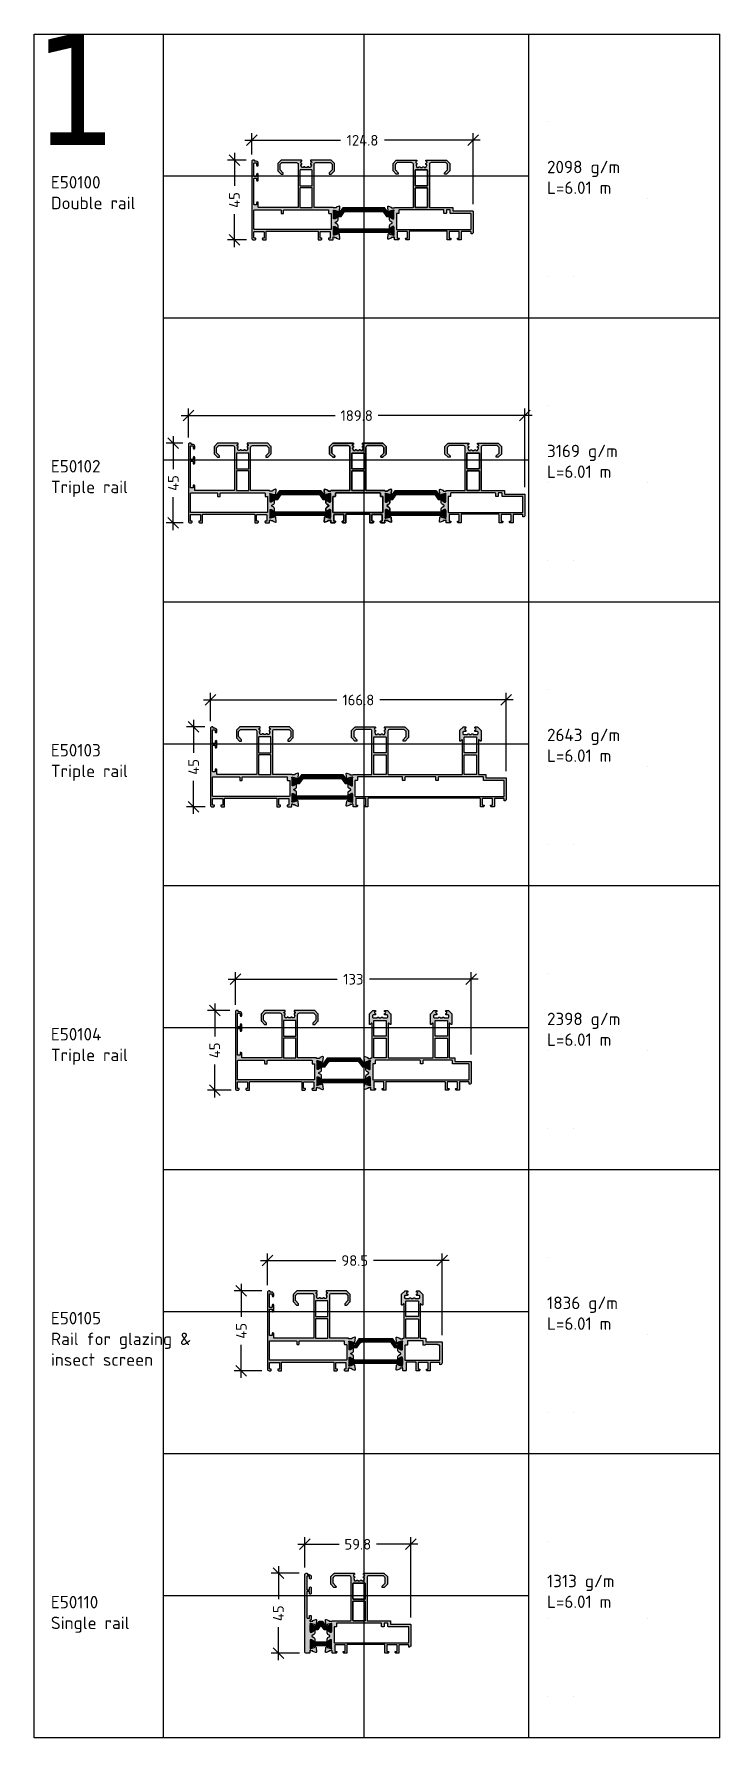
# Model space of a CAD drawing. Extents: x -4122 to 3414, y -5760 to 3840.
# Drawn here: x 555 to 942, y 2880 to 3840 of the extents above; entities that cross this region are included whole.
import ezdxf

# ---------------------------------------------------------------- set-up
doc = ezdxf.new("R2010")
doc.units = 0
doc.layers.get('0').update_dxf_attribs({"linetype": 'CONTINUOUS'})
doc.layers.get('DEFPOINTS').update_dxf_attribs({"linetype": 'CONTINUOUS'})
for name, color, linetype in [('ALUM', 7, 'CONTINUOUS'), ('DIM', 94, 'CONTINUOUS'), ('HATCH', 253, 'CONTINUOUS'), ('HATCH_PP', 254, 'CONTINUOUS'), ('PP', 7, 'CONTINUOUS'), ('TEXT', 7, 'CONTINUOUS'), ('UNMOVABLE', 4, 'CONTINUOUS')]:
    doc.layers.add(name, color=color, linetype=linetype)
doc.styles.add('ETEM_NAN', font='isocpeur.ttf')
doc.styles.get("Standard").update_dxf_attribs({"font": 'tahoma.ttf'})
doc.dimstyles.new('ETEM_ARCHITECTURE_STYLE$0', dxfattribs={"dimtxt": 2, "dimasz": 1, "dimexe": 1, "dimexo": 1, "dimgap": 1, "dimtad": 0, "dimdec": 1, "dimtxsty": 'ETEM_NAN', "dimblk": 'OBLIQUE', "dimcen": 0, "dimdle": 1, "dimclrd": 7, "dimclre": 7, "dimclrt": 7, "dimazin": 3, "dimtfac": 1, "dimtdec": 1, "dimtmove": 0, "dimatfit": 3, "dimtolj": 1, "dimtzin": 0})

msp = doc.modelspace()

# ---------------------------------------------------------------- texts
at = {"layer": 'TEXT', "char_height": 7, "attachment_point": 1, "style": 'ETEM_NAN'}
for s, insert, width in [('2098 g/m\\PL=6.01 m', (844.35, 3768.61), 47.9665), ('E50100\\PDouble rail', (564.57, 3760), 47.9665), ('E50102\\PTriple rail', (564.57, 3600), 47.9665), ('3169 g/m\\PL=6.01 m', (844.35, 3608.61), 47.9665), ('2643 g/m\\PL=6.01 m', (844.35, 3448.61), 47.9665), ('E50103\\PTriple rail', (564.57, 3440), 47.9665), ('2398 g/m\\PL=6.01 m', (844.35, 3288.61), 47.9665), ('E50104\\PTriple rail', (564.57, 3280), 47.9665), ('E50105\\PRail for glazing & insect screen', (564.57, 3120), 89.5672), ('1836 g/m\\PL=6.01 m', (844.35, 3128.61), 47.9665), ('1313 g/m\\PL=6.01 m', (844.35, 2971.91), 47.9665), ('E50110\\PSingle rail', (564.57, 2960), 47.9665)]:
    msp.add_mtext(s, dxfattribs=dict(at, insert=insert, width=width))
at = {"layer": 'UNMOVABLE', "insert": (555.08, 3840), "char_height": 62.5, "attachment_point": 1}
msp.add_mtext_dynamic_manual_height_columns('1', width=127.2029, gutter_width=12.5, heights=[-62.71], dxfattribs=at)

# ---------------------------------------------------------------- blocks, each defined once
blk = doc.blocks.new('E_75_TEST_PAGE')
at = {"layer": 'DEFPOINTS'}
for p, q in [((73.06, -160), (73.06, 0)), ((185.93, 0), (185.93, -960)), ((289.27, -49.4), (289.27, -49.4)), ((9.49, -80), (9.49, -80)), ((278.81, -80), (73.06, -80)), ((289.27, -92.6), (289.27, -92.6)), ((345.86, -92.6), (345.86, -92.6)), ((289.27, -136.6), (289.27, -136.6)), ((304.27, -136.6), (304.27, -136.6)), ((73.06, -320), (73.06, -160)), ((289.27, -209.4), (289.27, -209.4)), ((9.49, -240), (9.49, -240)), ((278.81, -240), (73.06, -240)), ((289.27, -252.6), (289.27, -252.6)), ((345.86, -252.6), (345.86, -252.6)), ((289.27, -296.6), (289.27, -296.6)), ((304.27, -296.6), (304.27, -296.6)), ((73.06, -480), (73.06, -320)), ((289.27, -369.4), (289.27, -369.4)), ((9.49, -400), (9.49, -400)), ((278.81, -400), (73.06, -400)), ((289.27, -412.6), (289.27, -412.6)), ((345.86, -412.6), (345.86, -412.6)), ((289.27, -456.6), (289.27, -456.6)), ((304.27, -456.6), (304.27, -456.6)), ((73.06, -640), (73.06, -480)), ((289.27, -529.4), (289.27, -529.4)), ((9.49, -560), (9.49, -560)), ((278.81, -560), (73.06, -560)), ((289.27, -572.6), (289.27, -572.6)), ((345.86, -572.6), (345.86, -572.6)), ((289.27, -616.6), (289.27, -616.6)), ((304.27, -616.6), (304.27, -616.6)), ((73.06, -800), (73.06, -640)), ((289.27, -689.4), (289.27, -689.4)), ((9.49, -720), (9.49, -720)), ((278.81, -720), (73.06, -720)), ((289.27, -732.6), (289.27, -732.6)), ((345.86, -732.6), (345.86, -732.6)), ((289.27, -776.6), (289.27, -776.6)), ((304.27, -776.6), (304.27, -776.6)), ((73.06, -960), (73.06, -800)), ((289.27, -849.4), (289.27, -849.4)), ((9.49, -880), (9.49, -880)), ((278.81, -880), (73.06, -880)), ((289.27, -892.6), (289.27, -892.6)), ((345.86, -892.6), (345.86, -892.6)), ((289.27, -936.6), (289.27, -936.6)), ((304.27, -936.6), (304.27, -936.6))]:
    blk.add_line(p, q, dxfattribs=at)
at = {"layer": 'DEFPOINTS', "color": 3}
for p, q in [((278.81, 0), (278.81, -960)), ((386.8, -960), (386.8, 0)), ((386.8, -160), (73.06, -160)), ((386.8, -320), (73.06, -320)), ((386.8, -480), (73.06, -480)), ((386.8, -640), (73.06, -640)), ((386.8, -800), (73.06, -800))]:
    blk.add_line(p, q, dxfattribs=at)
blk.add_lwpolyline([(386.8, -960), (0, -960), (0, 0), (386.8, 0)], dxfattribs=at)
blk = doc.blocks.new('_OBLIQUE')
at = {"color": 0, "linetype": 'BYBLOCK'}
blk.add_line((-0.5, -0.5), (0.5, 0.5), dxfattribs=at)
blk = doc.blocks.new('*D9')
at = {"layer": 'DEFPOINTS', "color": 0}
for p in [(802.71, 3780.15), (677.91, 3768.22), (802.71, 3740.12)]:
    blk.add_point(p, dxfattribs=at)
at = {"layer": 'DIM', "color": 7}
for p, q in [((677.91, 3772.22), (677.91, 3784.15)), ((802.71, 3744.12), (802.71, 3784.15)), ((673.91, 3780.15), (727.91, 3780.15)), ((806.71, 3780.15), (752.71, 3780.15))]:
    blk.add_line(p, q, dxfattribs=at)
at = {"layer": 'DIM', "color": 7, "xscale": 6, "yscale": 6, "zscale": 6, "rotation": 180}
blk.add_blockref('_OBLIQUE', (677.91, 3780.15), dxfattribs=at)
at = {"layer": 'DIM', "color": 7, "xscale": 6, "yscale": 6, "zscale": 6}
blk.add_blockref('_OBLIQUE', (802.71, 3780.15), dxfattribs=at)
at = {"layer": 'DIM', "color": 7, "insert": (740.31, 3780.15), "char_height": 6, "attachment_point": 5, "style": 'ETEM_NAN'}
blk.add_mtext('124.8', dxfattribs=at)
blk = doc.blocks.new('*D10')
at = {"layer": 'DEFPOINTS', "color": 0}
for p in [(678.71, 3769.02), (668.09, 3724.02), (678.91, 3724.02)]:
    blk.add_point(p, dxfattribs=at)
at = {"layer": 'DIM', "color": 7}
for p, q in [((668.09, 3773.02), (668.09, 3754.42)), ((674.71, 3769.02), (664.09, 3769.02)), ((668.09, 3720.02), (668.09, 3738.62)), ((674.91, 3724.02), (664.09, 3724.02))]:
    blk.add_line(p, q, dxfattribs=at)
at = {"layer": 'DIM', "color": 7, "xscale": 6, "yscale": 6, "zscale": 6}
for p, rotation in [((668.09, 3769.02), 90), ((668.09, 3724.02), 270)]:
    blk.add_blockref('_OBLIQUE', p, dxfattribs=dict(at, rotation=rotation))
at = {"layer": 'DIM', "color": 7, "insert": (668.09, 3746.52), "char_height": 6, "attachment_point": 5, "rotation": 90, "style": 'ETEM_NAN'}
blk.add_mtext('45', dxfattribs=at)
blk = doc.blocks.new('*D11')
at = {"layer": 'DEFPOINTS', "color": 0}
for p in [(831.91, 3625.03), (642.11, 3608.74), (831.91, 3580.64)]:
    blk.add_point(p, dxfattribs=at)
at = {"layer": 'DIM', "color": 7}
for p, q in [((642.11, 3612.74), (642.11, 3629.03)), ((831.91, 3584.64), (831.91, 3629.03)), ((638.11, 3625.03), (724.91, 3625.03)), ((835.91, 3625.03), (749.11, 3625.03))]:
    blk.add_line(p, q, dxfattribs=at)
at = {"layer": 'DIM', "color": 7, "xscale": 6, "yscale": 6, "zscale": 6, "rotation": 180}
blk.add_blockref('_OBLIQUE', (642.11, 3625.03), dxfattribs=at)
at = {"layer": 'DIM', "color": 7, "xscale": 6, "yscale": 6, "zscale": 6}
blk.add_blockref('_OBLIQUE', (831.91, 3625.03), dxfattribs=at)
at = {"layer": 'DIM', "color": 7, "insert": (737.01, 3625.03), "char_height": 6, "attachment_point": 5, "style": 'ETEM_NAN'}
blk.add_mtext('189.8', dxfattribs=at)
blk = doc.blocks.new('*D12')
at = {"layer": 'DEFPOINTS', "color": 0}
for p in [(642.91, 3609.54), (633.61, 3564.54), (643.11, 3564.54)]:
    blk.add_point(p, dxfattribs=at)
at = {"layer": 'DIM', "color": 7}
for p, q in [((633.61, 3613.54), (633.61, 3594.94)), ((638.91, 3609.54), (629.61, 3609.54)), ((633.61, 3560.54), (633.61, 3579.14)), ((639.11, 3564.54), (629.61, 3564.54))]:
    blk.add_line(p, q, dxfattribs=at)
at = {"layer": 'DIM', "color": 7, "xscale": 6, "yscale": 6, "zscale": 6}
for p, rotation in [((633.61, 3609.54), 90), ((633.61, 3564.54), 270)]:
    blk.add_blockref('_OBLIQUE', p, dxfattribs=dict(at, rotation=rotation))
at = {"layer": 'DIM', "color": 7, "insert": (633.61, 3587.04), "char_height": 6, "attachment_point": 5, "rotation": 90, "style": 'ETEM_NAN'}
blk.add_mtext('45', dxfattribs=at)
blk = doc.blocks.new('*D13')
at = {"layer": 'DEFPOINTS', "color": 0}
for p in [(821.36, 3464.82), (654.56, 3448.8), (821.36, 3420.7)]:
    blk.add_point(p, dxfattribs=at)
at = {"layer": 'DIM', "color": 7}
for p, q in [((654.56, 3452.8), (654.56, 3468.82)), ((821.36, 3424.7), (821.36, 3468.82)), ((650.56, 3464.82), (725.86, 3464.82)), ((825.36, 3464.82), (750.06, 3464.82))]:
    blk.add_line(p, q, dxfattribs=at)
at = {"layer": 'DIM', "color": 7, "xscale": 6, "yscale": 6, "zscale": 6, "rotation": 180}
blk.add_blockref('_OBLIQUE', (654.56, 3464.82), dxfattribs=at)
at = {"layer": 'DIM', "color": 7, "xscale": 6, "yscale": 6, "zscale": 6}
blk.add_blockref('_OBLIQUE', (821.36, 3464.82), dxfattribs=at)
at = {"layer": 'DIM', "color": 7, "insert": (737.96, 3464.82), "char_height": 6, "attachment_point": 5, "style": 'ETEM_NAN'}
blk.add_mtext('166.8', dxfattribs=at)
blk = doc.blocks.new('*D14')
at = {"layer": 'DEFPOINTS', "color": 0}
for p in [(655.36, 3449.6), (645.08, 3404.6), (655.56, 3404.6)]:
    blk.add_point(p, dxfattribs=at)
at = {"layer": 'DIM', "color": 7}
for p, q in [((651.36, 3449.6), (641.08, 3449.6)), ((645.08, 3453.6), (645.08, 3435)), ((645.08, 3400.6), (645.08, 3419.2)), ((651.56, 3404.6), (641.08, 3404.6))]:
    blk.add_line(p, q, dxfattribs=at)
at = {"layer": 'DIM', "color": 7, "xscale": 6, "yscale": 6, "zscale": 6}
for p, rotation in [((645.08, 3449.6), 90), ((645.08, 3404.6), 270)]:
    blk.add_blockref('_OBLIQUE', p, dxfattribs=dict(at, rotation=rotation))
at = {"layer": 'DIM', "color": 7, "insert": (645.08, 3427.1), "char_height": 6, "attachment_point": 5, "rotation": 90, "style": 'ETEM_NAN'}
blk.add_mtext('45', dxfattribs=at)
blk = doc.blocks.new('*D15')
at = {"layer": 'DEFPOINTS', "color": 0}
for p in [(801.62, 3307.48), (668.62, 3289.09), (801.62, 3260.99)]:
    blk.add_point(p, dxfattribs=at)
at = {"layer": 'DIM', "color": 7}
for p, q in [((664.62, 3307.48), (726.02, 3307.48)), ((668.62, 3293.09), (668.62, 3311.48)), ((805.62, 3307.48), (744.22, 3307.48)), ((801.62, 3264.99), (801.62, 3311.48))]:
    blk.add_line(p, q, dxfattribs=at)
at = {"layer": 'DIM', "color": 7, "xscale": 6, "yscale": 6, "zscale": 6, "rotation": 180}
blk.add_blockref('_OBLIQUE', (668.62, 3307.48), dxfattribs=at)
at = {"layer": 'DIM', "color": 7, "xscale": 6, "yscale": 6, "zscale": 6}
blk.add_blockref('_OBLIQUE', (801.62, 3307.48), dxfattribs=at)
at = {"layer": 'DIM', "color": 7, "insert": (735.12, 3307.48), "char_height": 6, "attachment_point": 5, "style": 'ETEM_NAN'}
blk.add_mtext('133', dxfattribs=at)
blk = doc.blocks.new('*D16')
at = {"layer": 'DEFPOINTS', "color": 0}
for p in [(669.42, 3289.89), (656.97, 3244.89), (670.22, 3244.89)]:
    blk.add_point(p, dxfattribs=at)
at = {"layer": 'DIM', "color": 7}
for p, q in [((656.97, 3293.89), (656.97, 3275.29)), ((665.42, 3289.89), (652.97, 3289.89)), ((656.97, 3240.89), (656.97, 3259.49)), ((666.22, 3244.89), (652.97, 3244.89))]:
    blk.add_line(p, q, dxfattribs=at)
at = {"layer": 'DIM', "color": 7, "xscale": 6, "yscale": 6, "zscale": 6}
for p, rotation in [((656.97, 3289.89), 90), ((656.97, 3244.89), 270)]:
    blk.add_blockref('_OBLIQUE', p, dxfattribs=dict(at, rotation=rotation))
at = {"layer": 'DIM', "color": 7, "insert": (656.97, 3267.39), "char_height": 6, "attachment_point": 5, "rotation": 90, "style": 'ETEM_NAN'}
blk.add_mtext('45', dxfattribs=at)
blk = doc.blocks.new('*D17')
at = {"layer": 'DEFPOINTS', "color": 0}
for p in [(687.49, 3131.85), (671.96, 3086.85), (687.49, 3086.85)]:
    blk.add_point(p, dxfattribs=at)
at = {"layer": 'DIM', "color": 7}
for p, q in [((683.49, 3131.85), (667.96, 3131.85)), ((671.96, 3135.85), (671.96, 3117.25)), ((671.96, 3082.85), (671.96, 3101.45)), ((683.49, 3086.85), (667.96, 3086.85))]:
    blk.add_line(p, q, dxfattribs=at)
at = {"layer": 'DIM', "color": 7, "xscale": 6, "yscale": 6, "zscale": 6}
for p, rotation in [((671.96, 3131.85), 90), ((671.96, 3086.85), 270)]:
    blk.add_blockref('_OBLIQUE', p, dxfattribs=dict(at, rotation=rotation))
at = {"layer": 'DIM', "color": 7, "insert": (671.96, 3109.35), "char_height": 6, "attachment_point": 5, "rotation": 90, "style": 'ETEM_NAN'}
blk.add_mtext('45', dxfattribs=at)
blk = doc.blocks.new('*D18')
at = {"layer": 'DEFPOINTS', "color": 0}
for p in [(785.19, 3148.97), (686.69, 3131.05), (785.19, 3102.95)]:
    blk.add_point(p, dxfattribs=at)
at = {"layer": 'DIM', "color": 7}
for p, q in [((682.69, 3148.97), (725.34, 3148.97)), ((686.69, 3135.05), (686.69, 3152.97)), ((789.19, 3148.97), (746.54, 3148.97)), ((785.19, 3106.95), (785.19, 3152.97))]:
    blk.add_line(p, q, dxfattribs=at)
at = {"layer": 'DIM', "color": 7, "xscale": 6, "yscale": 6, "zscale": 6, "rotation": 180}
blk.add_blockref('_OBLIQUE', (686.69, 3148.97), dxfattribs=at)
at = {"layer": 'DIM', "color": 7, "xscale": 6, "yscale": 6, "zscale": 6}
blk.add_blockref('_OBLIQUE', (785.19, 3148.97), dxfattribs=at)
at = {"layer": 'DIM', "color": 7, "insert": (735.94, 3148.97), "char_height": 6, "attachment_point": 5, "style": 'ETEM_NAN'}
blk.add_mtext('98.5', dxfattribs=at)
blk = doc.blocks.new('*D19')
at = {"layer": 'DEFPOINTS', "color": 0}
for p in [(708.56, 2972.74), (692.88, 2927.74), (708.76, 2927.74)]:
    blk.add_point(p, dxfattribs=at)
at = {"layer": 'DIM', "color": 7}
for p, q in [((692.88, 2976.74), (692.88, 2958.14)), ((704.56, 2972.74), (688.88, 2972.74)), ((692.88, 2923.74), (692.88, 2942.34)), ((704.76, 2927.74), (688.88, 2927.74))]:
    blk.add_line(p, q, dxfattribs=at)
at = {"layer": 'DIM', "color": 7, "xscale": 6, "yscale": 6, "zscale": 6}
for p, rotation in [((692.88, 2972.74), 90), ((692.88, 2927.74), 270)]:
    blk.add_blockref('_OBLIQUE', p, dxfattribs=dict(at, rotation=rotation))
at = {"layer": 'DIM', "color": 7, "insert": (692.88, 2950.24), "char_height": 6, "attachment_point": 5, "rotation": 90, "style": 'ETEM_NAN'}
blk.add_mtext('45', dxfattribs=at)
blk = doc.blocks.new('*D20')
at = {"layer": 'DEFPOINTS', "color": 0}
for p in [(767.56, 2989.11), (707.76, 2971.94), (767.56, 2943.84)]:
    blk.add_point(p, dxfattribs=at)
at = {"layer": 'DIM', "color": 7}
for p, q in [((703.76, 2989.11), (727.06, 2989.11)), ((707.76, 2975.94), (707.76, 2993.11)), ((771.56, 2989.11), (748.26, 2989.11)), ((767.56, 2947.84), (767.56, 2993.11))]:
    blk.add_line(p, q, dxfattribs=at)
at = {"layer": 'DIM', "color": 7, "xscale": 6, "yscale": 6, "zscale": 6, "rotation": 180}
blk.add_blockref('_OBLIQUE', (707.76, 2989.11), dxfattribs=at)
at = {"layer": 'DIM', "color": 7, "xscale": 6, "yscale": 6, "zscale": 6}
blk.add_blockref('_OBLIQUE', (767.56, 2989.11), dxfattribs=at)
at = {"layer": 'DIM', "color": 7, "insert": (737.66, 2989.11), "char_height": 6, "attachment_point": 5, "style": 'ETEM_NAN'}
blk.add_mtext('59.8', dxfattribs=at)

# ---------------------------------------------------------------- dimensions: what is measured, and where the dimension line sits
at = {"layer": 'DIM'}
for base, p1, p2, picture, middle in [((802.71, 3780.15), (677.91, 3768.22), (802.71, 3740.12), '*D9', (740.31, 3780.15)), ((831.91, 3625.03), (642.11, 3608.74), (831.91, 3580.64), '*D11', (737.01, 3625.03)), ((821.36, 3464.82), (654.56, 3448.8), (821.36, 3420.7), '*D13', (737.96, 3464.82)), ((801.62, 3307.48), (668.62, 3289.09), (801.62, 3260.99), '*D15', (735.12, 3307.48)), ((785.19, 3148.97), (686.69, 3131.05), (785.19, 3102.95), '*D18', (735.94, 3148.97)), ((767.56, 2989.11), (707.76, 2971.94), (767.56, 2943.84), '*D20', (737.66, 2989.11))]:
    dim = msp.add_linear_dim(base=base, p1=p1, p2=p2, dimstyle='ETEM_ARCHITECTURE_STYLE$0', override={"dimscale": 4, "dimtxt": 1.5, "dimasz": 1.5, "dimtp": 0.1, "dimtm": 0.1, "dimtfac": 0.71, "dimtolj": 0}, dxfattribs=at)
    dim.commit()
    dim.dimension.update_dxf_attribs({"geometry": picture, "text_midpoint": middle})
for base, p1, p2, picture, middle in [((668.09, 3724.02), (678.71, 3769.02), (678.91, 3724.02), '*D10', (668.09, 3746.52)), ((633.61, 3564.54), (642.91, 3609.54), (643.11, 3564.54), '*D12', (633.61, 3587.04)), ((645.08, 3404.6), (655.36, 3449.6), (655.56, 3404.6), '*D14', (645.08, 3427.1)), ((656.97, 3244.89), (669.42, 3289.89), (670.22, 3244.89), '*D16', (656.97, 3267.39)), ((671.96, 3086.85), (687.49, 3131.85), (687.49, 3086.85), '*D17', (671.96, 3109.35)), ((692.88, 2927.74), (708.56, 2972.74), (708.76, 2927.74), '*D19', (692.88, 2950.24))]:
    dim = msp.add_linear_dim(base=base, p1=p1, p2=p2, angle=90, dimstyle='ETEM_ARCHITECTURE_STYLE$0', override={"dimscale": 4, "dimtxt": 1.5, "dimasz": 1.5, "dimtp": 0.1, "dimtm": 0.1, "dimtfac": 0.71, "dimtolj": 0}, dxfattribs=at)
    dim.commit()
    dim.dimension.update_dxf_attribs({"geometry": picture, "text_midpoint": middle})

# ---------------------------------------------------------------- hatches: boundary and pattern name
at = {"layer": 'HATCH'}
h = msp.add_hatch(color=256, dxfattribs=at)
h.paths.add_polyline_path([(694.51, 3769.02, 0.198912), (694.37, 3768.96), (692.57, 3767.16, 0.198912), (692.51, 3767.02), (692.51, 3763.02, 0.198912), (692.57, 3762.88), (694.37, 3761.08, 0.198912), (694.51, 3761.02), (695.31, 3761.02, 0.414214), (695.51, 3761.22), (695.51, 3761.7, 0.198912), (695.46, 3761.84), (693.87, 3763.42, -0.198912), (693.81, 3763.56), (693.81, 3766.49, -0.198912), (693.87, 3766.63), (694.81, 3767.56, -0.198912), (694.95, 3767.62), (703.01, 3767.62, -0.414214), (704.01, 3766.62), (704.01, 3742.52, -0.414214), (703.81, 3742.32), (681.71, 3742.32, -0.414214), (681.51, 3742.52), (681.51, 3744.92, 0.414214), (681.11, 3745.32), (680.81, 3745.32, 0.414214), (680.61, 3745.12), (680.61, 3744.02, -0.414214), (680.41, 3743.82), (679.31, 3743.82, -0.414214), (679.11, 3744.02), (679.11, 3758.62, -0.414214), (679.31, 3758.82), (680.41, 3758.82, -0.414214), (680.61, 3758.62), (680.61, 3757.52, 0.414214), (680.81, 3757.32), (681.11, 3757.32, 0.414214), (681.51, 3757.72), (681.51, 3760.97, 1), (680.61, 3760.97), (680.61, 3759.92, -0.414214), (680.41, 3759.72), (679.31, 3759.72, -0.414214), (679.11, 3759.92), (679.11, 3767.22, -0.414214), (679.31, 3767.42), (680.41, 3767.42, -0.414214), (680.61, 3767.22), (680.61, 3766.17, 1), (681.51, 3766.17), (681.51, 3767.22, 0.414214), (680.41, 3768.32), (679.61, 3768.32, -0.414214), (679.41, 3768.52), (679.41, 3768.82, 0.414214), (679.21, 3769.02), (678.71, 3769.02, 0.414214), (677.91, 3768.22), (677.91, 3725.02, 0.414214), (678.91, 3724.02), (679.51, 3724.02, 0.414214), (680.11, 3724.62), (680.11, 3724.82, 0.414214), (679.91, 3725.02), (679.31, 3725.02, -0.414214), (679.11, 3725.22), (679.11, 3728.52, -0.414214), (679.31, 3728.72), (684.61, 3728.72, -0.414214), (684.81, 3728.52), (684.81, 3725.22, -0.414214), (684.61, 3725.02), (684.01, 3725.02, 0.414214), (683.81, 3724.82), (683.81, 3724.62, 0.414214), (684.41, 3724.02), (685.71, 3724.02, 0.414214), (685.91, 3724.22), (685.91, 3728.72, -0.414214), (686.11, 3728.92), (715.11, 3728.92, -0.414214), (715.31, 3728.72), (715.31, 3724.22, 0.414214), (715.51, 3724.02), (716.81, 3724.02, 0.414214), (717.41, 3724.62), (717.41, 3724.82, 0.414214), (717.21, 3725.02), (716.61, 3725.02, -0.414214), (716.41, 3725.22), (716.41, 3728.52, -0.414214), (716.61, 3728.72), (721.91, 3728.72, -0.414214), (722.11, 3728.52), (722.11, 3725.22, -0.414214), (721.91, 3725.02), (721.31, 3725.02, 0.414214), (721.11, 3724.82), (721.11, 3724.62, 0.414214), (721.71, 3724.02), (723.51, 3724.02, 0.414214), (723.71, 3724.22), (723.71, 3725.42, -0.812836), (724.29, 3725.54, 0.298217), (724.47, 3725.42), (725.21, 3725.42, -0.414214), (725.51, 3725.12), (725.51, 3725.02), (727.11, 3724.44, 0.548619), (727.51, 3724.75), (727.3, 3727.23), (726.86, 3727.66, 0.57735), (726.53, 3727.58), (726.45, 3727.3), (724.31, 3726.72), (724.01, 3726.72, -1), (724.01, 3727.12), (724.01, 3731.42, -0.414214), (724.21, 3731.62), (724.61, 3731.62), (726.21, 3730.65, 0.585007), (726.51, 3730.82), (726.51, 3732.01, 0.261824), (726.03, 3732.87), (725.05, 3733.47, -0.562186), (725.05, 3733.98), (726.03, 3734.58, 0.261824), (726.51, 3735.43), (726.51, 3736.62, 0.585007), (726.21, 3736.79), (724.61, 3735.82), (724.21, 3735.82, -0.414214), (724.01, 3736.02), (724.01, 3740.32, -1), (724.01, 3740.72), (724.31, 3740.72), (726.45, 3740.15), (726.53, 3739.87, 0.57735), (726.86, 3739.78), (727.3, 3740.22), (727.51, 3742.7, 0.548619), (727.11, 3743.01), (725.51, 3742.42), (725.51, 3742.32, -0.414214), (725.21, 3742.02), (723.71, 3742.02), (723.71, 3742.32), (713.21, 3742.32, -0.414214), (713.01, 3742.52), (713.01, 3766.62, -0.414214), (714.01, 3767.62), (722.08, 3767.62, -0.198912), (722.22, 3767.56), (723.16, 3766.63, -0.198912), (723.21, 3766.49), (723.21, 3763.56, -0.198912), (723.16, 3763.42), (721.57, 3761.84, 0.198912), (721.51, 3761.7), (721.51, 3761.22, 0.414214), (721.71, 3761.02), (722.51, 3761.02, 0.198912), (722.66, 3761.08), (724.46, 3762.88, 0.198912), (724.51, 3763.02), (724.51, 3767.02, 0.198912), (724.46, 3767.16), (722.66, 3768.96, 0.198912), (722.51, 3769.02), (711.21, 3769.02, 0.414214), (711.01, 3768.82), (711.01, 3768.42, 0.414214), (711.11, 3768.32), (711.21, 3768.32, -1), (711.21, 3767.32, 0.414214), (711.01, 3767.12), (711.01, 3766.62, 0.541661), (711.14, 3766.51, -0.60332), (711.5, 3766.12), (711.01, 3764.82), (710.21, 3764.82, -0.414214), (710.01, 3765.02, 0.414214), (709.81, 3765.22), (709.41, 3765.22, 0.414213), (709.21, 3765.02, -0.414213), (709.01, 3764.82), (708.51, 3764.82), (708.01, 3764.82, -0.414213), (707.81, 3765.02, 0.414213), (707.61, 3765.22), (707.21, 3765.22, 0.414214), (707.01, 3765.02, -0.414214), (706.81, 3764.82), (706.01, 3764.82), (705.53, 3766.12, -0.522662), (705.81, 3766.52), (705.91, 3766.52, 0.414214), (706.01, 3766.62), (706.01, 3767.12, 0.414214), (705.81, 3767.32, -1), (705.81, 3768.32), (705.91, 3768.32, 0.414214), (706.01, 3768.42), (706.01, 3768.82, 0.414214), (705.81, 3769.02)])
h.paths.add_polyline_path([(705.21, 3763.42), (711.81, 3763.42, -0.414214), (712.01, 3763.22), (712.01, 3754.72, -0.414214), (711.81, 3754.52), (705.21, 3754.52, -0.414214), (705.01, 3754.72), (705.01, 3763.22, -0.414214)], flags=16)
h.paths.add_polyline_path([(705.21, 3753.32), (711.81, 3753.32, -0.414214), (712.01, 3753.12), (712.01, 3742.52, -0.414214), (711.81, 3742.32), (705.21, 3742.32, -0.414214), (705.01, 3742.52), (705.01, 3753.12, -0.414214)], flags=16)
h.paths.add_polyline_path([(721.01, 3740.92, -0.414214), (721.21, 3740.72), (721.21, 3739.12, 0.414214), (721.41, 3738.92), (722.41, 3738.92, -0.414214), (722.61, 3738.72), (722.61, 3730.12, -0.414214), (722.41, 3729.92), (679.31, 3729.92, -0.414214), (679.11, 3730.12), (679.11, 3740.72, -0.414214), (679.31, 3740.92), (694.21, 3740.92, -0.414214), (694.41, 3740.72), (694.41, 3739.12, 0.414214), (694.61, 3738.92), (695.61, 3738.92, 0.414214), (695.81, 3739.12), (695.81, 3740.72, -0.414214), (696.01, 3740.92)], flags=16)
h = msp.add_hatch(color=256, dxfattribs=at)
h.paths.add_polyline_path([(778.01, 3742.52), (778.01, 3766.62, -0.414214), (779.01, 3767.62), (787.08, 3767.62, -0.198912), (787.22, 3767.56), (788.16, 3766.63, -0.198912), (788.21, 3766.49), (788.21, 3763.56, -0.198912), (788.16, 3763.42), (786.57, 3761.84, 0.198912), (786.51, 3761.7), (786.51, 3761.22, 0.414214), (786.71, 3761.02), (787.51, 3761.02, 0.198912), (787.66, 3761.08), (789.46, 3762.88, 0.198912), (789.51, 3763.02), (789.51, 3767.02, 0.198912), (789.46, 3767.16), (787.66, 3768.96, 0.198912), (787.51, 3769.02), (776.21, 3769.02, 0.414214), (776.01, 3768.82), (776.01, 3768.41, 0.438786), (776.13, 3768.32, -1.087768), (776.21, 3767.32, 0.414214), (776.01, 3767.12), (776.01, 3766.6, 0.4423), (776.14, 3766.51, -0.61011), (776.5, 3766.12), (776.01, 3764.82), (775.21, 3764.82, -0.414214), (775.01, 3765.02, 0.414214), (774.81, 3765.22), (774.41, 3765.22, 0.414213), (774.21, 3765.02, -0.414213), (774.01, 3764.82), (773.01, 3764.82, -0.414213), (772.81, 3765.02, 0.414213), (772.61, 3765.22), (772.21, 3765.22, 0.414214), (772.01, 3765.02, -0.414214), (771.81, 3764.82), (771.01, 3764.82), (770.53, 3766.12, -0.522662), (770.81, 3766.52), (770.91, 3766.52, 0.414214), (771.01, 3766.62), (771.01, 3767.12, 0.414214), (770.81, 3767.32, -1), (770.81, 3768.32), (770.91, 3768.32, 0.414214), (771.01, 3768.42), (771.01, 3768.82, 0.414214), (770.81, 3769.02), (759.51, 3769.02, 0.198912), (759.37, 3768.96), (757.57, 3767.16, 0.198912), (757.51, 3767.02), (757.51, 3763.02, 0.198912), (757.57, 3762.88), (759.37, 3761.08, 0.198912), (759.51, 3761.02), (760.31, 3761.02, 0.414214), (760.51, 3761.22), (760.51, 3761.7, 0.198912), (760.46, 3761.84), (758.87, 3763.42, -0.198912), (758.81, 3763.56), (758.81, 3766.49, -0.198912), (758.87, 3766.63), (759.81, 3767.56, -0.198912), (759.95, 3767.62), (768.01, 3767.62, -0.414214), (769.01, 3766.62), (769.01, 3742.52, -0.414214), (768.81, 3742.32), (758.31, 3742.32), (758.31, 3742.02), (756.81, 3742.02, -0.414214), (756.51, 3742.32), (756.51, 3742.42), (754.92, 3743.01, 0.548619), (754.52, 3742.7), (754.73, 3740.22), (755.17, 3739.78, 0.57735), (755.5, 3739.87), (755.58, 3740.15), (757.71, 3740.72), (758.01, 3740.72, -1), (758.01, 3740.32), (758.01, 3736.02, -0.414214), (757.81, 3735.82), (757.41, 3735.82), (755.82, 3736.79, 0.585007), (755.51, 3736.62), (755.51, 3735.43, 0.261824), (755.99, 3734.58), (756.98, 3733.98, -0.562186), (756.98, 3733.47), (755.99, 3732.87, 0.261824), (755.51, 3732.01), (755.51, 3730.82, 0.585007), (755.82, 3730.65), (757.41, 3731.62), (757.81, 3731.62, -0.414214), (758.01, 3731.42), (758.01, 3727.12, -1), (758.01, 3726.72), (757.71, 3726.72), (755.58, 3727.3), (755.5, 3727.58, 0.57735), (755.17, 3727.66), (754.73, 3727.23), (754.52, 3724.75, 0.548619), (754.92, 3724.44), (756.51, 3725.02), (756.51, 3725.12, -0.414214), (756.81, 3725.42), (757.56, 3725.42, 0.298217), (757.74, 3725.54, -0.812836), (758.31, 3725.42), (758.31, 3724.22, 0.414214), (758.51, 3724.02), (760.31, 3724.02, 0.414214), (760.91, 3724.62), (760.91, 3724.82, 0.414214), (760.71, 3725.02), (760.11, 3725.02, -0.414214), (759.91, 3725.22), (759.91, 3728.52, -0.414214), (760.11, 3728.72), (765.41, 3728.72, -0.414214), (765.61, 3728.52), (765.61, 3725.22, -0.414213), (765.41, 3725.02), (764.81, 3725.02, 0.414214), (764.61, 3724.82), (764.61, 3724.62, 0.414214), (765.21, 3724.02), (766.51, 3724.02, 0.414214), (766.71, 3724.22), (766.71, 3728.72, -0.414214), (766.91, 3728.92), (787.91, 3728.92, -0.414214), (788.11, 3728.72), (788.11, 3724.22, 0.414214), (788.31, 3724.02), (789.61, 3724.02, 0.414214), (790.21, 3724.62), (790.21, 3724.82, 0.414214), (790.01, 3725.02), (789.41, 3725.02, -0.414214), (789.21, 3725.22), (789.21, 3728.52, -0.414214), (789.41, 3728.72), (794.71, 3728.72, -0.414214), (794.91, 3728.52), (794.91, 3725.22, -0.414213), (794.71, 3725.02), (794.11, 3725.02, 0.414214), (793.91, 3724.82), (793.91, 3724.62, 0.414214), (794.51, 3724.02), (795.81, 3724.02, 0.414214), (796.01, 3724.22), (796.01, 3728.52, -0.414214), (796.21, 3728.72), (801.31, 3728.72, -0.414214), (801.51, 3728.52), (801.51, 3727.62, 0.414214), (801.71, 3727.42, 0.414214), (802.71, 3728.42), (802.71, 3740.12, 0.414214), (802.51, 3740.32), (791.41, 3740.32, -0.414214), (791.21, 3740.52), (791.21, 3742.12, 0.414214), (791.01, 3742.32), (778.21, 3742.32, -0.414214)])
h.paths.add_polyline_path([(770.21, 3742.32, -0.414214), (770.01, 3742.52), (770.01, 3753.12, -0.414214), (770.21, 3753.32), (776.81, 3753.32, -0.414214), (777.01, 3753.12), (777.01, 3742.52, -0.414214), (776.81, 3742.32)], flags=16)
h.paths.add_polyline_path([(786.01, 3740.92, -0.414214), (786.21, 3740.72), (786.21, 3739.12, 0.414214), (786.41, 3738.92), (787.41, 3738.92, 0.414214), (787.61, 3739.12), (787.61, 3740.72, -0.414214), (787.81, 3740.92), (789.61, 3740.92, -0.414214), (789.81, 3740.72), (789.81, 3739.12, 0.414214), (790.01, 3738.92), (801.31, 3738.92, -0.414214), (801.51, 3738.72), (801.51, 3730.12, -0.414214), (801.31, 3729.92), (759.61, 3729.92, -0.414214), (759.41, 3730.12), (759.41, 3738.72, -0.414214), (759.61, 3738.92), (760.61, 3738.92, 0.414214), (760.81, 3739.12), (760.81, 3740.72, -0.414214), (761.01, 3740.92)], flags=16)
h.paths.add_polyline_path([(770.21, 3754.52, -0.414214), (770.01, 3754.72), (770.01, 3763.22, -0.414214), (770.21, 3763.42), (776.81, 3763.42, -0.414214), (777.01, 3763.22), (777.01, 3754.72, -0.414214), (776.81, 3754.52)], flags=16)
h = msp.add_hatch(color=256, dxfattribs=at)
h.paths.add_polyline_path([(658.71, 3609.54, 0.198912), (658.57, 3609.48), (656.77, 3607.68, 0.198912), (656.71, 3607.54), (656.71, 3603.54, 0.198912), (656.77, 3603.4), (658.57, 3601.6, 0.198912), (658.71, 3601.54), (659.51, 3601.54, 0.414214), (659.71, 3601.74), (659.71, 3602.21, 0.198912), (659.66, 3602.36), (658.07, 3603.94, -0.198912), (658.01, 3604.08), (658.01, 3607, -0.198912), (658.07, 3607.14), (659.01, 3608.08, -0.198912), (659.15, 3608.14), (667.21, 3608.14, -0.414214), (668.21, 3607.14), (668.21, 3583.04, -0.414214), (668.01, 3582.84), (645.91, 3582.84, -0.414214), (645.71, 3583.04), (645.71, 3585.44, 0.414214), (645.31, 3585.84), (645.01, 3585.84, 0.414214), (644.81, 3585.64), (644.81, 3584.54, -0.414214), (644.61, 3584.34), (643.51, 3584.34, -0.414214), (643.31, 3584.54), (643.31, 3599.14, -0.414214), (643.51, 3599.34), (644.61, 3599.34, -0.414214), (644.81, 3599.14), (644.81, 3598.04, 0.414214), (645.01, 3597.84), (645.31, 3597.84, 0.414214), (645.71, 3598.24), (645.71, 3601.49, 1), (644.81, 3601.49), (644.81, 3600.44, -0.414214), (644.61, 3600.24), (643.51, 3600.24, -0.414214), (643.31, 3600.44), (643.31, 3607.74, -0.414214), (643.51, 3607.94), (644.61, 3607.94, -0.414214), (644.81, 3607.74), (644.81, 3606.69, 1), (645.71, 3606.69), (645.71, 3607.74, 0.414214), (644.61, 3608.84), (643.81, 3608.84, -0.414214), (643.61, 3609.04), (643.61, 3609.34, 0.414214), (643.41, 3609.54), (642.91, 3609.54, 0.414214), (642.11, 3608.74), (642.11, 3565.54, 0.414214), (643.11, 3564.54), (643.71, 3564.54, 0.414214), (644.31, 3565.14), (644.31, 3565.34, 0.414214), (644.11, 3565.54), (643.51, 3565.54, -0.414214), (643.31, 3565.74), (643.31, 3569.04, -0.414214), (643.51, 3569.24), (648.81, 3569.24, -0.414214), (649.01, 3569.04), (649.01, 3565.74, -0.414214), (648.81, 3565.54), (648.21, 3565.54, 0.414214), (648.01, 3565.34), (648.01, 3565.14, 0.414214), (648.61, 3564.54), (649.91, 3564.54, 0.414214), (650.11, 3564.74), (650.11, 3569.24, -0.414214), (650.31, 3569.44), (679.31, 3569.44, -0.414214), (679.51, 3569.24), (679.51, 3564.74, 0.414214), (679.71, 3564.54), (681.01, 3564.54, 0.414214), (681.61, 3565.14), (681.61, 3565.34, 0.414214), (681.41, 3565.54), (680.81, 3565.54, -0.414214), (680.61, 3565.74), (680.61, 3569.04, -0.414214), (680.81, 3569.24), (686.11, 3569.24, -0.414214), (686.31, 3569.04), (686.31, 3565.74, -0.414214), (686.11, 3565.54), (685.51, 3565.54, 0.414214), (685.31, 3565.34), (685.31, 3565.14, 0.414214), (685.91, 3564.54), (687.71, 3564.54, 0.414214), (687.91, 3564.74), (687.91, 3565.94, -0.812836), (688.49, 3566.06, 0.298217), (688.67, 3565.94), (689.41, 3565.94, -0.414214), (689.71, 3565.64), (689.71, 3565.54), (691.31, 3564.96, 0.548619), (691.71, 3565.27), (691.5, 3567.75), (691.06, 3568.18, 0.57735), (690.73, 3568.09), (690.65, 3567.81), (688.51, 3567.24), (688.21, 3567.24, -1), (688.21, 3567.64), (688.21, 3571.94, -0.414214), (688.41, 3572.14), (688.81, 3572.14), (690.41, 3571.17, 0.585007), (690.71, 3571.34), (690.71, 3572.53, 0.261824), (690.23, 3573.38), (689.25, 3573.98, -0.562186), (689.25, 3574.5), (690.23, 3575.1, 0.261824), (690.71, 3575.95), (690.71, 3577.14, 0.585007), (690.41, 3577.31), (688.81, 3576.34), (688.41, 3576.34, -0.414214), (688.21, 3576.54), (688.21, 3580.84, -1), (688.21, 3581.24), (688.51, 3581.24), (690.65, 3580.67), (690.73, 3580.39, 0.57735), (691.06, 3580.3), (691.5, 3580.73), (691.71, 3583.21, 0.548619), (691.31, 3583.52), (689.71, 3582.94), (689.71, 3582.84, -0.414214), (689.41, 3582.54), (687.91, 3582.54), (687.91, 3582.84), (677.41, 3582.84, -0.414214), (677.21, 3583.04), (677.21, 3607.14, -0.414214), (678.21, 3608.14), (686.28, 3608.14, -0.198912), (686.42, 3608.08), (687.36, 3607.14, -0.198912), (687.41, 3607), (687.41, 3604.08, -0.198912), (687.36, 3603.94), (685.77, 3602.36, 0.198912), (685.71, 3602.21), (685.71, 3601.74, 0.414214), (685.91, 3601.54), (686.71, 3601.54, 0.198912), (686.86, 3601.6), (688.66, 3603.4, 0.198912), (688.71, 3603.54), (688.71, 3607.54, 0.198912), (688.66, 3607.68), (686.86, 3609.48, 0.198912), (686.71, 3609.54), (675.41, 3609.54, 0.414214), (675.21, 3609.34), (675.21, 3608.94, 0.414214), (675.31, 3608.84), (675.41, 3608.84, -1), (675.41, 3607.84, 0.414214), (675.21, 3607.64), (675.21, 3607.14, 0.541661), (675.34, 3607.03, -0.60332), (675.7, 3606.64), (675.21, 3605.34), (674.41, 3605.34, -0.414214), (674.21, 3605.54, 0.414214), (674.01, 3605.74), (673.61, 3605.74, 0.414213), (673.41, 3605.54, -0.414213), (673.21, 3605.34), (672.71, 3605.34), (672.21, 3605.34, -0.414213), (672.01, 3605.54, 0.414213), (671.81, 3605.74), (671.41, 3605.74, 0.414214), (671.21, 3605.54, -0.414214), (671.01, 3605.34), (670.21, 3605.34), (669.73, 3606.64, -0.522662), (670.01, 3607.04), (670.11, 3607.04, 0.414214), (670.21, 3607.14), (670.21, 3607.64, 0.414214), (670.01, 3607.84, -1), (670.01, 3608.84), (670.11, 3608.84, 0.414214), (670.21, 3608.94), (670.21, 3609.34, 0.414214), (670.01, 3609.54)])
h.paths.add_polyline_path([(669.41, 3603.94), (676.01, 3603.94, -0.414214), (676.21, 3603.74), (676.21, 3595.24, -0.414214), (676.01, 3595.04), (669.41, 3595.04, -0.414214), (669.21, 3595.24), (669.21, 3603.74, -0.414214)], flags=16)
h.paths.add_polyline_path([(669.41, 3593.84), (676.01, 3593.84, -0.414214), (676.21, 3593.64), (676.21, 3583.04, -0.414214), (676.01, 3582.84), (669.41, 3582.84, -0.414214), (669.21, 3583.04), (669.21, 3593.64, -0.414214)], flags=16)
h.paths.add_polyline_path([(685.21, 3581.44, -0.414214), (685.41, 3581.24), (685.41, 3579.64, 0.414214), (685.61, 3579.44), (686.61, 3579.44, -0.414214), (686.81, 3579.24), (686.81, 3570.64, -0.414214), (686.61, 3570.44), (643.51, 3570.44, -0.414214), (643.31, 3570.64), (643.31, 3581.24, -0.414214), (643.51, 3581.44), (658.41, 3581.44, -0.414214), (658.61, 3581.24), (658.61, 3579.64, 0.414214), (658.81, 3579.44), (659.81, 3579.44, 0.414214), (660.01, 3579.64), (660.01, 3581.24, -0.414214), (660.21, 3581.44)], flags=16)
h = msp.add_hatch(color=256, dxfattribs=at)
h.paths.add_polyline_path([(736.01, 3605.34), (735.21, 3605.34), (734.73, 3606.64, -0.522662), (735.01, 3607.04), (735.11, 3607.04, 0.414214), (735.21, 3607.14), (735.21, 3607.64, 0.414214), (735.01, 3607.84, -1), (735.01, 3608.84), (735.11, 3608.84, 0.414214), (735.21, 3608.94), (735.21, 3609.34, 0.414214), (735.01, 3609.54), (723.71, 3609.54, 0.198912), (723.57, 3609.48), (721.77, 3607.68, 0.198912), (721.71, 3607.54), (721.71, 3603.54, 0.198912), (721.77, 3603.4), (723.57, 3601.6, 0.198912), (723.71, 3601.54), (724.51, 3601.54, 0.414214), (724.71, 3601.74), (724.71, 3602.21, 0.198912), (724.66, 3602.36), (723.07, 3603.94, -0.198912), (723.01, 3604.08), (723.01, 3607, -0.198912), (723.07, 3607.14), (724.01, 3608.08, -0.198912), (724.15, 3608.14), (732.21, 3608.14, -0.414214), (733.21, 3607.14), (733.21, 3583.04, -0.414214), (733.01, 3582.84), (722.51, 3582.84), (722.51, 3582.54), (721.01, 3582.54, -0.414214), (720.71, 3582.84), (720.71, 3582.94), (719.12, 3583.52, 0.548619), (718.72, 3583.21), (718.93, 3580.73), (719.37, 3580.3, 0.57735), (719.7, 3580.39), (719.78, 3580.67), (721.91, 3581.24), (722.21, 3581.24, -1), (722.21, 3580.84), (722.21, 3576.54, -0.414214), (722.01, 3576.34), (721.61, 3576.34), (720.02, 3577.31, 0.585007), (719.71, 3577.14), (719.71, 3575.95, 0.261824), (720.19, 3575.1), (721.18, 3574.5, -0.562186), (721.18, 3573.98), (720.19, 3573.38, 0.261824), (719.71, 3572.53), (719.71, 3571.34, 0.585007), (720.02, 3571.17), (721.61, 3572.14), (722.01, 3572.14, -0.414214), (722.21, 3571.94), (722.21, 3567.64, -1), (722.21, 3567.24), (721.91, 3567.24), (719.78, 3567.81), (719.7, 3568.09, 0.57735), (719.37, 3568.18), (718.93, 3567.75), (718.72, 3565.27, 0.548619), (719.12, 3564.96), (720.71, 3565.54), (720.71, 3565.64, -0.414214), (721.01, 3565.94), (721.76, 3565.94, 0.298217), (721.94, 3566.06, -0.812836), (722.51, 3565.94), (722.51, 3564.74, 0.414214), (722.71, 3564.54), (724.51, 3564.54, 0.414214), (725.11, 3565.14), (725.11, 3565.34, 0.414214), (724.91, 3565.54), (724.31, 3565.54, -0.414214), (724.11, 3565.74), (724.11, 3569.04, -0.414214), (724.31, 3569.24), (729.61, 3569.24, -0.414214), (729.81, 3569.04), (729.81, 3565.74, -0.414213), (729.61, 3565.54), (729.01, 3565.54, 0.414214), (728.81, 3565.34), (728.81, 3565.14, 0.414214), (729.41, 3564.54), (730.71, 3564.54, 0.414214), (730.91, 3564.74), (730.91, 3569.24, -0.414214), (731.11, 3569.44), (737.71, 3569.44), (744.31, 3569.44, -0.414214), (744.51, 3569.24), (744.51, 3564.74, 0.414214), (744.71, 3564.54), (746.01, 3564.54, 0.414214), (746.61, 3565.14), (746.61, 3565.34, 0.414214), (746.41, 3565.54), (745.81, 3565.54, -0.414214), (745.61, 3565.74), (745.61, 3569.04, -0.414214), (745.81, 3569.24), (751.11, 3569.24, -0.414214), (751.31, 3569.04), (751.31, 3565.74, -0.414214), (751.11, 3565.54), (750.51, 3565.54, 0.414214), (750.31, 3565.34), (750.31, 3565.14, 0.414214), (750.91, 3564.54), (752.71, 3564.54, 0.414214), (752.91, 3564.74), (752.91, 3565.94, -0.812836), (753.49, 3566.06, 0.298217), (753.67, 3565.94), (754.41, 3565.94, -0.414214), (754.71, 3565.64), (754.71, 3565.54), (756.31, 3564.96, 0.548619), (756.71, 3565.27), (756.5, 3567.75), (756.06, 3568.18, 0.57735), (755.73, 3568.09), (755.65, 3567.81), (753.51, 3567.24), (753.21, 3567.24, -1), (753.21, 3567.64), (753.21, 3571.94, -0.414214), (753.41, 3572.14), (753.81, 3572.14), (755.41, 3571.17, 0.585007), (755.71, 3571.34), (755.71, 3572.53, 0.261824), (755.23, 3573.38), (754.25, 3573.98, -0.562186), (754.25, 3574.5), (755.23, 3575.1, 0.261824), (755.71, 3575.95), (755.71, 3577.14, 0.585007), (755.41, 3577.31), (753.81, 3576.34), (753.41, 3576.34, -0.414214), (753.21, 3576.54), (753.21, 3580.84, -1), (753.21, 3581.24), (753.51, 3581.24), (755.65, 3580.67), (755.73, 3580.39, 0.57735), (756.06, 3580.3), (756.5, 3580.73), (756.71, 3583.21, 0.548619), (756.31, 3583.52), (754.71, 3582.94), (754.71, 3582.84, -0.414214), (754.41, 3582.54), (752.91, 3582.54), (752.91, 3582.84), (742.41, 3582.84, -0.414214), (742.21, 3583.04), (742.21, 3607.14, -0.414214), (743.21, 3608.14), (751.28, 3608.14, -0.198912), (751.42, 3608.08), (752.36, 3607.14, -0.198912), (752.41, 3607), (752.41, 3604.08, -0.198912), (752.36, 3603.94), (750.77, 3602.36, 0.198912), (750.71, 3602.21), (750.71, 3601.74, 0.414214), (750.91, 3601.54), (751.71, 3601.54, 0.198912), (751.86, 3601.6), (753.66, 3603.4, 0.198912), (753.71, 3603.54), (753.71, 3607.54, 0.198912), (753.66, 3607.68), (751.86, 3609.48, 0.198912), (751.71, 3609.54), (740.41, 3609.54, 0.414214), (740.21, 3609.34), (740.21, 3608.94, 0.414214), (740.31, 3608.84), (740.41, 3608.84, -1), (740.41, 3607.84, 0.414214), (740.21, 3607.64), (740.21, 3607.14, 0.541661), (740.34, 3607.03, -0.60332), (740.7, 3606.64), (740.21, 3605.34), (739.41, 3605.34, -0.414214), (739.21, 3605.54, 0.414214), (739.01, 3605.74), (738.61, 3605.74, 0.414213), (738.41, 3605.54, -0.414213), (738.21, 3605.34), (737.71, 3605.34), (737.21, 3605.34, -0.414213), (737.01, 3605.54, 0.414213), (736.81, 3605.74), (736.41, 3605.74, 0.414214), (736.21, 3605.54, -0.414214)])
h.paths.add_polyline_path([(737.71, 3603.94), (741.01, 3603.94, -0.414214), (741.21, 3603.74), (741.21, 3595.24, -0.414214), (741.01, 3595.04), (737.71, 3595.04), (734.41, 3595.04, -0.414214), (734.21, 3595.24), (734.21, 3603.74, -0.414214), (734.41, 3603.94)], flags=16)
h.paths.add_polyline_path([(737.71, 3593.84), (741.01, 3593.84, -0.414214), (741.21, 3593.64), (741.21, 3583.04, -0.414214), (741.01, 3582.84), (737.71, 3582.84), (734.41, 3582.84, -0.414214), (734.21, 3583.04), (734.21, 3593.64, -0.414214), (734.41, 3593.84)], flags=16)
h.paths.add_polyline_path([(737.71, 3581.44), (750.21, 3581.44, -0.414214), (750.41, 3581.24), (750.41, 3579.64, 0.414214), (750.61, 3579.44), (751.61, 3579.44, -0.414214), (751.81, 3579.24), (751.81, 3570.64, -0.414214), (751.61, 3570.44), (737.71, 3570.44), (723.81, 3570.44, -0.414214), (723.61, 3570.64), (723.61, 3579.24, -0.414214), (723.81, 3579.44), (724.81, 3579.44, 0.414214), (725.01, 3579.64), (725.01, 3581.24, -0.414214), (725.21, 3581.44)], flags=16)
h = msp.add_hatch(color=256, dxfattribs=at)
h.paths.add_polyline_path([(807.21, 3583.04), (807.21, 3607.14, -0.414214), (808.21, 3608.14), (816.28, 3608.14, -0.198912), (816.42, 3608.08), (817.36, 3607.14, -0.198912), (817.41, 3607), (817.41, 3604.08, -0.198912), (817.36, 3603.94), (815.77, 3602.36, 0.198912), (815.71, 3602.21), (815.71, 3601.74, 0.414214), (815.91, 3601.54), (816.71, 3601.54, 0.198912), (816.86, 3601.6), (818.66, 3603.4, 0.198912), (818.71, 3603.54), (818.71, 3607.54, 0.198912), (818.66, 3607.68), (816.86, 3609.48, 0.198912), (816.71, 3609.54), (805.41, 3609.54, 0.414214), (805.21, 3609.34), (805.21, 3608.92, 0.438786), (805.33, 3608.83, -1.087768), (805.41, 3607.84, 0.414214), (805.21, 3607.64), (805.21, 3607.11, 0.4423), (805.34, 3607.03, -0.61011), (805.7, 3606.64), (805.21, 3605.34), (804.41, 3605.34, -0.414214), (804.21, 3605.54, 0.414214), (804.01, 3605.74), (803.61, 3605.74, 0.414213), (803.41, 3605.54, -0.414213), (803.21, 3605.34), (802.21, 3605.34, -0.414213), (802.01, 3605.54, 0.414213), (801.81, 3605.74), (801.41, 3605.74, 0.414214), (801.21, 3605.54, -0.414214), (801.01, 3605.34), (800.21, 3605.34), (799.73, 3606.64, -0.522662), (800.01, 3607.04), (800.11, 3607.04, 0.414214), (800.21, 3607.14), (800.21, 3607.64, 0.414214), (800.01, 3607.84, -1), (800.01, 3608.84), (800.11, 3608.84, 0.414214), (800.21, 3608.94), (800.21, 3609.34, 0.414214), (800.01, 3609.54), (788.71, 3609.54, 0.198912), (788.57, 3609.48), (786.77, 3607.68, 0.198912), (786.71, 3607.54), (786.71, 3603.54, 0.198912), (786.77, 3603.4), (788.57, 3601.6, 0.198912), (788.71, 3601.54), (789.51, 3601.54, 0.414214), (789.71, 3601.74), (789.71, 3602.21, 0.198912), (789.66, 3602.36), (788.07, 3603.94, -0.198912), (788.01, 3604.08), (788.01, 3607, -0.198912), (788.07, 3607.14), (789.01, 3608.08, -0.198912), (789.15, 3608.14), (797.21, 3608.14, -0.414214), (798.21, 3607.14), (798.21, 3583.04, -0.414214), (798.01, 3582.84), (787.51, 3582.84), (787.51, 3582.54), (786.01, 3582.54, -0.414214), (785.71, 3582.84), (785.71, 3582.94), (784.12, 3583.52, 0.548619), (783.72, 3583.21), (783.93, 3580.73), (784.37, 3580.3, 0.57735), (784.7, 3580.39), (784.78, 3580.67), (786.91, 3581.24), (787.21, 3581.24, -1), (787.21, 3580.84), (787.21, 3576.54, -0.414214), (787.01, 3576.34), (786.61, 3576.34), (785.02, 3577.31, 0.585007), (784.71, 3577.14), (784.71, 3575.95, 0.261824), (785.19, 3575.1), (786.18, 3574.5, -0.562186), (786.18, 3573.98), (785.19, 3573.38, 0.261824), (784.71, 3572.53), (784.71, 3571.34, 0.585007), (785.02, 3571.17), (786.61, 3572.14), (787.01, 3572.14, -0.414214), (787.21, 3571.94), (787.21, 3567.64, -1), (787.21, 3567.24), (786.91, 3567.24), (784.78, 3567.81), (784.7, 3568.09, 0.57735), (784.37, 3568.18), (783.93, 3567.75), (783.72, 3565.27, 0.548619), (784.12, 3564.96), (785.71, 3565.54), (785.71, 3565.64, -0.414214), (786.01, 3565.94), (786.76, 3565.94, 0.298217), (786.94, 3566.06, -0.812836), (787.51, 3565.94), (787.51, 3564.74, 0.414214), (787.71, 3564.54), (789.51, 3564.54, 0.414214), (790.11, 3565.14), (790.11, 3565.34, 0.414214), (789.91, 3565.54), (789.31, 3565.54, -0.414214), (789.11, 3565.74), (789.11, 3569.04, -0.414214), (789.31, 3569.24), (794.61, 3569.24, -0.414214), (794.81, 3569.04), (794.81, 3565.74, -0.414213), (794.61, 3565.54), (794.01, 3565.54, 0.414214), (793.81, 3565.34), (793.81, 3565.14, 0.414214), (794.41, 3564.54), (795.71, 3564.54, 0.414214), (795.91, 3564.74), (795.91, 3569.24, -0.414214), (796.11, 3569.44), (817.11, 3569.44, -0.414214), (817.31, 3569.24), (817.31, 3564.74, 0.414214), (817.51, 3564.54), (818.81, 3564.54, 0.414214), (819.41, 3565.14), (819.41, 3565.34, 0.414214), (819.21, 3565.54), (818.61, 3565.54, -0.414214), (818.41, 3565.74), (818.41, 3569.04, -0.414214), (818.61, 3569.24), (823.91, 3569.24, -0.414214), (824.11, 3569.04), (824.11, 3565.74, -0.414213), (823.91, 3565.54), (823.31, 3565.54, 0.414214), (823.11, 3565.34), (823.11, 3565.14, 0.414214), (823.71, 3564.54), (825.01, 3564.54, 0.414214), (825.21, 3564.74), (825.21, 3569.04, -0.414214), (825.41, 3569.24), (830.51, 3569.24, -0.414214), (830.71, 3569.04), (830.71, 3568.14, 0.414214), (830.91, 3567.94, 0.414214), (831.91, 3568.94), (831.91, 3580.64, 0.414214), (831.71, 3580.84), (820.61, 3580.84, -0.414214), (820.41, 3581.04), (820.41, 3582.64, 0.414214), (820.21, 3582.84), (807.41, 3582.84, -0.414214)])
h.paths.add_polyline_path([(799.41, 3582.84, -0.414214), (799.21, 3583.04), (799.21, 3593.64, -0.414214), (799.41, 3593.84), (806.01, 3593.84, -0.414214), (806.21, 3593.64), (806.21, 3583.04, -0.414214), (806.01, 3582.84)], flags=16)
h.paths.add_polyline_path([(815.21, 3581.44, -0.414214), (815.41, 3581.24), (815.41, 3579.64, 0.414214), (815.61, 3579.44), (816.61, 3579.44, 0.414214), (816.81, 3579.64), (816.81, 3581.24, -0.414214), (817.01, 3581.44), (818.81, 3581.44, -0.414214), (819.01, 3581.24), (819.01, 3579.64, 0.414214), (819.21, 3579.44), (830.51, 3579.44, -0.414214), (830.71, 3579.24), (830.71, 3570.64, -0.414214), (830.51, 3570.44), (788.81, 3570.44, -0.414214), (788.61, 3570.64), (788.61, 3579.24, -0.414214), (788.81, 3579.44), (789.81, 3579.44, 0.414214), (790.01, 3579.64), (790.01, 3581.24, -0.414214), (790.21, 3581.44)], flags=16)
h.paths.add_polyline_path([(799.41, 3595.04, -0.414214), (799.21, 3595.24), (799.21, 3603.74, -0.414214), (799.41, 3603.94), (806.01, 3603.94, -0.414214), (806.21, 3603.74), (806.21, 3595.24, -0.414214), (806.01, 3595.04)], flags=16)
h = msp.add_hatch(color=256, dxfattribs=at)
h.paths.add_polyline_path([(671.16, 3449.6, 0.198912), (671.02, 3449.54), (669.22, 3447.74, 0.198912), (669.16, 3447.6), (669.16, 3443.6, 0.198912), (669.22, 3443.46), (671.02, 3441.66, 0.198912), (671.16, 3441.6), (671.96, 3441.6, 0.414214), (672.16, 3441.8), (672.16, 3442.28, 0.198912), (672.1, 3442.42), (670.52, 3444, -0.198912), (670.46, 3444.14), (670.46, 3447.07, -0.198912), (670.52, 3447.21), (671.46, 3448.14, -0.198912), (671.6, 3448.2), (679.66, 3448.2, -0.414214), (680.66, 3447.2), (680.66, 3423.1, -0.414214), (680.46, 3422.9), (658.36, 3422.9, -0.414214), (658.16, 3423.1), (658.16, 3425.5, 0.414214), (657.76, 3425.9), (657.46, 3425.9, 0.414214), (657.26, 3425.7), (657.26, 3424.6, -0.414214), (657.06, 3424.4), (655.96, 3424.4, -0.414214), (655.76, 3424.6), (655.76, 3439.2, -0.414214), (655.96, 3439.4), (657.06, 3439.4, -0.414214), (657.26, 3439.2), (657.26, 3438.1, 0.414214), (657.46, 3437.9), (657.76, 3437.9, 0.414214), (658.16, 3438.3), (658.16, 3441.55, 1), (657.26, 3441.55), (657.26, 3440.5, -0.414214), (657.06, 3440.3), (655.96, 3440.3, -0.414214), (655.76, 3440.5), (655.76, 3447.8, -0.414214), (655.96, 3448), (657.06, 3448, -0.414214), (657.26, 3447.8), (657.26, 3446.75, 1), (658.16, 3446.75), (658.16, 3447.8, 0.414214), (657.06, 3448.9), (656.26, 3448.9, -0.414214), (656.06, 3449.1), (656.06, 3449.4, 0.414214), (655.86, 3449.6), (655.36, 3449.6, 0.414214), (654.56, 3448.8), (654.56, 3405.6, 0.414214), (655.56, 3404.6), (656.16, 3404.6, 0.414214), (656.76, 3405.2), (656.76, 3405.4, 0.414214), (656.56, 3405.6), (655.96, 3405.6, -0.414214), (655.76, 3405.8), (655.76, 3409.1, -0.414214), (655.96, 3409.3), (661.26, 3409.3, -0.414214), (661.46, 3409.1), (661.46, 3405.8, -0.414214), (661.26, 3405.6), (660.66, 3405.6, 0.414214), (660.46, 3405.4), (660.46, 3405.2, 0.414214), (661.06, 3404.6), (662.36, 3404.6, 0.414214), (662.56, 3404.8), (662.56, 3409.3, -0.414214), (662.76, 3409.5), (691.76, 3409.5, -0.414214), (691.96, 3409.3), (691.96, 3404.8, 0.414214), (692.16, 3404.6), (693.46, 3404.6, 0.414214), (694.06, 3405.2), (694.06, 3405.4, 0.414214), (693.86, 3405.6), (693.26, 3405.6, -0.414214), (693.06, 3405.8), (693.06, 3409.1, -0.414214), (693.26, 3409.3), (698.56, 3409.3, -0.414214), (698.76, 3409.1), (698.76, 3405.8, -0.414214), (698.56, 3405.6), (697.96, 3405.6, 0.414214), (697.76, 3405.4), (697.76, 3405.2, 0.414214), (698.36, 3404.6), (700.16, 3404.6, 0.414214), (700.36, 3404.8), (700.36, 3406, -0.812836), (700.93, 3406.12, 0.298217), (701.12, 3406), (701.86, 3406, -0.414214), (702.16, 3405.7), (702.16, 3405.6), (703.76, 3405.02, 0.548619), (704.16, 3405.33), (703.94, 3407.81), (703.51, 3408.24, 0.57735), (703.17, 3408.16), (703.1, 3407.88), (700.96, 3407.3), (700.66, 3407.3, -1), (700.66, 3407.7), (700.66, 3412, -0.414214), (700.86, 3412.2), (701.26, 3412.2), (702.86, 3411.23, 0.585007), (703.16, 3411.4), (703.16, 3412.59, 0.261824), (702.68, 3413.45), (701.69, 3414.05, -0.562186), (701.69, 3414.56), (702.68, 3415.16, 0.261824), (703.16, 3416.01), (703.16, 3417.2, 0.585007), (702.86, 3417.37), (701.26, 3416.4), (700.86, 3416.4, -0.414214), (700.66, 3416.6), (700.66, 3420.9, -1), (700.66, 3421.3), (700.96, 3421.3), (703.1, 3420.73), (703.17, 3420.45, 0.57735), (703.51, 3420.36), (703.94, 3420.8), (704.16, 3423.28, 0.548619), (703.76, 3423.59), (702.16, 3423), (702.16, 3422.9, -0.414214), (701.86, 3422.6), (700.36, 3422.6), (700.36, 3422.9), (689.86, 3422.9, -0.414214), (689.66, 3423.1), (689.66, 3447.2, -0.414214), (690.66, 3448.2), (698.72, 3448.2, -0.198912), (698.86, 3448.14), (699.8, 3447.21, -0.198912), (699.86, 3447.07), (699.86, 3444.14, -0.198912), (699.8, 3444), (698.22, 3442.42, 0.198912), (698.16, 3442.28), (698.16, 3441.8, 0.414214), (698.36, 3441.6), (699.16, 3441.6, 0.198912), (699.3, 3441.66), (701.1, 3443.46, 0.198912), (701.16, 3443.6), (701.16, 3447.6, 0.198912), (701.1, 3447.74), (699.3, 3449.54, 0.198912), (699.16, 3449.6), (687.86, 3449.6, 0.414214), (687.66, 3449.4), (687.66, 3449, 0.414214), (687.76, 3448.9), (687.86, 3448.9, -1), (687.86, 3447.9, 0.414214), (687.66, 3447.7), (687.66, 3447.2, 0.541661), (687.79, 3447.09, -0.60332), (688.14, 3446.7), (687.66, 3445.4), (686.86, 3445.4, -0.414214), (686.66, 3445.6, 0.414214), (686.46, 3445.8), (686.06, 3445.8, 0.414213), (685.86, 3445.6, -0.414213), (685.66, 3445.4), (685.16, 3445.4), (684.66, 3445.4, -0.414213), (684.46, 3445.6, 0.414213), (684.26, 3445.8), (683.86, 3445.8, 0.414214), (683.66, 3445.6, -0.414214), (683.46, 3445.4), (682.66, 3445.4), (682.18, 3446.7, -0.522662), (682.46, 3447.1), (682.56, 3447.1, 0.414214), (682.66, 3447.2), (682.66, 3447.7, 0.414214), (682.46, 3447.9, -1), (682.46, 3448.9), (682.56, 3448.9, 0.414214), (682.66, 3449), (682.66, 3449.4, 0.414214), (682.46, 3449.6)])
h.paths.add_polyline_path([(681.86, 3444), (688.46, 3444, -0.414214), (688.66, 3443.8), (688.66, 3435.3, -0.414214), (688.46, 3435.1), (681.86, 3435.1, -0.414214), (681.66, 3435.3), (681.66, 3443.8, -0.414214)], flags=16)
h.paths.add_polyline_path([(681.86, 3433.9), (688.46, 3433.9, -0.414214), (688.66, 3433.7), (688.66, 3423.1, -0.414214), (688.46, 3422.9), (681.86, 3422.9, -0.414214), (681.66, 3423.1), (681.66, 3433.7, -0.414214)], flags=16)
h.paths.add_polyline_path([(697.66, 3421.5, -0.414214), (697.86, 3421.3), (697.86, 3419.7, 0.414214), (698.06, 3419.5), (699.06, 3419.5, -0.414214), (699.26, 3419.3), (699.26, 3410.7, -0.414214), (699.06, 3410.5), (655.96, 3410.5, -0.414214), (655.76, 3410.7), (655.76, 3421.3, -0.414214), (655.96, 3421.5), (670.86, 3421.5, -0.414214), (671.06, 3421.3), (671.06, 3419.7, 0.414214), (671.26, 3419.5), (672.26, 3419.5, 0.414214), (672.46, 3419.7), (672.46, 3421.3, -0.414214), (672.66, 3421.5)], flags=16)
h = msp.add_hatch(color=256, dxfattribs=at)
h.paths.add_polyline_path([(754.86, 3422.9, -0.414214), (754.66, 3423.1), (754.66, 3447.2, -0.414214), (755.66, 3448.2), (763.72, 3448.2, -0.198912), (763.86, 3448.14), (764.8, 3447.21, -0.198912), (764.86, 3447.07), (764.86, 3444.14, -0.198912), (764.8, 3444), (763.22, 3442.42, 0.198912), (763.16, 3442.28), (763.16, 3441.8, 0.414214), (763.36, 3441.6), (764.16, 3441.6, 0.198912), (764.3, 3441.66), (766.1, 3443.46, 0.198912), (766.16, 3443.6), (766.16, 3447.6, 0.198912), (766.1, 3447.74), (764.3, 3449.54, 0.198912), (764.16, 3449.6), (752.86, 3449.6, 0.414214), (752.66, 3449.4), (752.66, 3448.99, 0.438786), (752.78, 3448.9, -1.087768), (752.86, 3447.9, 0.414214), (752.66, 3447.7), (752.66, 3447.18, 0.4423), (752.78, 3447.09, -0.61011), (753.14, 3446.7), (752.66, 3445.4), (751.86, 3445.4, -0.414214), (751.66, 3445.6, 0.414214), (751.46, 3445.8), (751.06, 3445.8, 0.414213), (750.86, 3445.6, -0.414213), (750.66, 3445.4), (749.66, 3445.4, -0.414213), (749.46, 3445.6, 0.414213), (749.26, 3445.8), (748.86, 3445.8, 0.414214), (748.66, 3445.6, -0.414214), (748.46, 3445.4), (747.66, 3445.4), (747.18, 3446.7, -0.522662), (747.46, 3447.1), (747.56, 3447.1, 0.414214), (747.66, 3447.2), (747.66, 3447.7, 0.414214), (747.46, 3447.9, -1), (747.46, 3448.9), (747.56, 3448.9, 0.414214), (747.66, 3449), (747.66, 3449.4, 0.414214), (747.46, 3449.6), (736.16, 3449.6, 0.198912), (736.02, 3449.54), (734.22, 3447.74, 0.198912), (734.16, 3447.6), (734.16, 3443.6, 0.198912), (734.22, 3443.46), (736.02, 3441.66, 0.198912), (736.16, 3441.6), (736.96, 3441.6, 0.414214), (737.16, 3441.8), (737.16, 3442.28, 0.198912), (737.1, 3442.42), (735.52, 3444, -0.198912), (735.46, 3444.14), (735.46, 3447.07, -0.198912), (735.52, 3447.21), (736.46, 3448.14, -0.198912), (736.6, 3448.2), (744.66, 3448.2, -0.414214), (745.66, 3447.2), (745.66, 3423.1, -0.414214), (745.46, 3422.9), (734.96, 3422.9), (734.96, 3422.6), (733.46, 3422.6, -0.414214), (733.16, 3422.9), (733.16, 3423), (731.56, 3423.59, 0.548619), (731.16, 3423.28), (731.38, 3420.8), (731.81, 3420.36, 0.57735), (732.15, 3420.45), (732.22, 3420.73), (734.36, 3421.3), (734.66, 3421.3, -1), (734.66, 3420.9), (734.66, 3416.6, -0.414214), (734.46, 3416.4), (734.06, 3416.4), (732.46, 3417.37, 0.585007), (732.16, 3417.2), (732.16, 3416.01, 0.261824), (732.64, 3415.16), (733.63, 3414.56, -0.562186), (733.63, 3414.05), (732.64, 3413.45, 0.261824), (732.16, 3412.59), (732.16, 3411.4, 0.585007), (732.46, 3411.23), (734.06, 3412.2), (734.46, 3412.2, -0.414214), (734.66, 3412), (734.66, 3407.7, -1), (734.66, 3407.3), (734.36, 3407.3), (732.22, 3407.88), (732.15, 3408.16, 0.57735), (731.81, 3408.24), (731.38, 3407.81), (731.16, 3405.33, 0.548619), (731.56, 3405.02), (733.16, 3405.6), (733.16, 3405.7, -0.414214), (733.46, 3406), (734.2, 3406, 0.298217), (734.39, 3406.12, -0.812836), (734.96, 3406), (734.96, 3404.8, 0.414214), (735.16, 3404.6), (736.96, 3404.6, 0.414214), (737.56, 3405.2), (737.56, 3405.4, 0.414214), (737.36, 3405.6), (736.76, 3405.6, -0.414214), (736.56, 3405.8), (736.56, 3409.1, -0.414214), (736.76, 3409.3), (742.06, 3409.3, -0.414214), (742.26, 3409.1), (742.26, 3405.8, -0.414213), (742.06, 3405.6), (741.46, 3405.6, 0.414214), (741.26, 3405.4), (741.26, 3405.2, 0.414214), (741.86, 3404.6), (743.16, 3404.6, 0.414214), (743.36, 3404.8), (743.36, 3409.2, -0.414214), (743.56, 3409.4), (806.56, 3409.4, -0.414214), (806.76, 3409.2), (806.76, 3404.8, 0.414214), (806.96, 3404.6), (808.26, 3404.6, 0.414214), (808.86, 3405.2), (808.86, 3405.4, 0.414214), (808.66, 3405.6), (808.06, 3405.6, -0.414214), (807.86, 3405.8), (807.86, 3409.1, -0.414214), (808.06, 3409.3), (813.36, 3409.3, -0.414214), (813.56, 3409.1), (813.56, 3405.8, -0.414213), (813.36, 3405.6), (812.76, 3405.6, 0.414214), (812.56, 3405.4), (812.56, 3405.2, 0.414214), (813.16, 3404.6), (814.46, 3404.6, 0.414214), (814.66, 3404.8), (814.66, 3409.1, -0.414214), (814.86, 3409.3), (819.96, 3409.3, -0.414214), (820.16, 3409.1), (820.16, 3408.2, 0.414214), (820.36, 3408, 0.414214), (821.36, 3409), (821.36, 3420.7, 0.414214), (821.16, 3420.9), (810.06, 3420.9, -0.414214), (809.86, 3421.1), (809.86, 3422.7, 0.414214), (809.66, 3422.9), (805.86, 3422.9, -0.414214), (805.66, 3423.1), (805.66, 3442.2, -0.636863), (805.99, 3442.36), (806.83, 3441.65, 0.636863), (807.16, 3441.8), (807.16, 3447.6, 0.198912), (807.1, 3447.74), (805.3, 3449.54, 0.198912), (805.16, 3449.6), (803.86, 3449.6, 0.414214), (803.66, 3449.4), (803.66, 3449, 0.414214), (803.76, 3448.9), (803.86, 3448.9, -1), (803.86, 3447.9, 0.414214), (803.66, 3447.7), (803.66, 3447.2, 0.414214), (803.76, 3447.1), (804.96, 3447.1, -0.414214), (805.46, 3446.6), (805.46, 3445.9, -0.414214), (804.96, 3445.4), (802.86, 3445.4, -0.414214), (802.66, 3445.6, 0.414214), (802.46, 3445.8), (802.06, 3445.8, 0.414213), (801.86, 3445.6, -0.414213), (801.66, 3445.4), (801.16, 3445.4), (800.66, 3445.4, -0.414213), (800.46, 3445.6, 0.414213), (800.26, 3445.8), (799.86, 3445.8, 0.414214), (799.66, 3445.6, -0.414214), (799.46, 3445.4), (797.36, 3445.4, -0.414214), (796.86, 3445.9), (796.86, 3446.6, -0.414214), (797.36, 3447.1), (798.56, 3447.1, 0.414214), (798.66, 3447.2), (798.66, 3447.7, 0.414214), (798.46, 3447.9, -1.089358), (798.55, 3448.9, 0.485853), (798.66, 3449), (798.66, 3449.4, 0.414214), (798.46, 3449.6), (797.16, 3449.6, 0.198912), (797.02, 3449.54), (795.22, 3447.74, 0.198912), (795.16, 3447.6), (795.16, 3441.8, 0.636863), (795.49, 3441.65), (796.33, 3442.36, -0.636863), (796.66, 3442.2), (796.66, 3423.1, -0.414214), (796.46, 3422.9)])
h.paths.add_polyline_path([(781.46, 3421.5, -0.414214), (781.66, 3421.3), (781.66, 3419.7, 0.414214), (781.86, 3419.5), (782.86, 3419.5, 0.414214), (783.06, 3419.7), (783.06, 3421.3, -0.414214), (783.26, 3421.5), (808.26, 3421.5, -0.414214), (808.46, 3421.3), (808.46, 3419.7, 0.414214), (808.66, 3419.5), (819.96, 3419.5, -0.414214), (820.16, 3419.3), (820.16, 3410.7, -0.414214), (819.96, 3410.5), (736.26, 3410.5, -0.414214), (736.06, 3410.7), (736.06, 3419.3, -0.414214), (736.26, 3419.5), (737.26, 3419.5, 0.414214), (737.46, 3419.7), (737.46, 3421.3, -0.414214), (737.66, 3421.5), (762.66, 3421.5, -0.414214), (762.86, 3421.3), (762.86, 3419.7, 0.414214), (763.06, 3419.5), (764.06, 3419.5, 0.414214), (764.26, 3419.7), (764.26, 3421.3, -0.414214), (764.46, 3421.5)], flags=16)
h.paths.add_polyline_path([(753.66, 3423.1, -0.414214), (753.46, 3422.9), (746.86, 3422.9, -0.414214), (746.66, 3423.1), (746.66, 3433.7, -0.414214), (746.86, 3433.9), (753.46, 3433.9, -0.414214), (753.66, 3433.7)], flags=16)
h.paths.add_polyline_path([(753.46, 3435.1), (746.86, 3435.1, -0.414214), (746.66, 3435.3), (746.66, 3443.8, -0.414214), (746.86, 3444), (753.46, 3444, -0.414214), (753.66, 3443.8), (753.66, 3435.3, -0.414214)], flags=16)
h.paths.add_polyline_path([(797.66, 3423.1), (797.66, 3433.7, -0.414214), (797.86, 3433.9), (804.46, 3433.9, -0.414214), (804.66, 3433.7), (804.66, 3423.1, -0.414214), (804.46, 3422.9), (797.86, 3422.9, -0.414214)], flags=16)
h.paths.add_polyline_path([(797.66, 3435.3), (797.66, 3443.8, -0.414214), (797.86, 3444), (804.46, 3444, -0.414214), (804.66, 3443.8), (804.66, 3435.3, -0.414214), (804.46, 3435.1), (797.86, 3435.1, -0.414214)], flags=16)
h = msp.add_hatch(color=256, dxfattribs=at)
h.paths.add_polyline_path([(685.22, 3289.89, 0.198912), (685.08, 3289.84), (683.28, 3288.04, 0.198912), (683.22, 3287.89), (683.22, 3283.89, 0.198912), (683.28, 3283.75), (685.08, 3281.95, 0.198912), (685.22, 3281.89), (686.02, 3281.89, 0.414214), (686.22, 3282.09), (686.22, 3282.57, 0.198912), (686.16, 3282.71), (684.58, 3284.29, -0.198912), (684.52, 3284.43), (684.52, 3287.36, -0.198912), (684.58, 3287.5), (685.51, 3288.44, -0.198912), (685.66, 3288.49), (693.72, 3288.49, -0.414214), (694.72, 3287.49), (694.72, 3263.39, -0.414214), (694.52, 3263.19), (672.42, 3263.19, -0.414214), (672.22, 3263.39), (672.22, 3265.79, 0.414214), (671.82, 3266.19), (671.52, 3266.19, 0.414214), (671.32, 3265.99), (671.32, 3264.89, -0.414214), (671.12, 3264.69), (670.02, 3264.69, -0.414214), (669.82, 3264.89), (669.82, 3279.49, -0.414214), (670.02, 3279.69), (671.12, 3279.69, -0.414214), (671.32, 3279.49), (671.32, 3278.39, 0.414214), (671.52, 3278.19), (671.82, 3278.19, 0.414214), (672.22, 3278.59), (672.22, 3281.84, 1), (671.32, 3281.84), (671.32, 3280.79, -0.414214), (671.12, 3280.59), (670.02, 3280.59, -0.414214), (669.82, 3280.79), (669.82, 3288.09, -0.414214), (670.02, 3288.29), (671.12, 3288.29, -0.414214), (671.32, 3288.09), (671.32, 3287.04, 1), (672.22, 3287.04), (672.22, 3288.09, 0.414214), (671.12, 3289.19), (670.32, 3289.19, -0.414214), (670.12, 3289.39), (670.12, 3289.69, 0.414214), (669.92, 3289.89), (669.42, 3289.89, 0.414214), (668.62, 3289.09), (668.62, 3245.89, 0.414214), (669.62, 3244.89), (670.22, 3244.89, 0.414214), (670.82, 3245.49), (670.82, 3245.69, 0.414214), (670.62, 3245.89), (670.02, 3245.89, -0.414214), (669.82, 3246.09), (669.82, 3249.39, -0.414214), (670.02, 3249.59), (675.32, 3249.59, -0.414214), (675.52, 3249.39), (675.52, 3246.09, -0.414214), (675.32, 3245.89), (674.72, 3245.89, 0.414214), (674.52, 3245.69), (674.52, 3245.49, 0.414214), (675.12, 3244.89), (676.42, 3244.89, 0.414214), (676.62, 3245.09), (676.62, 3249.59, -0.414214), (676.82, 3249.79), (705.82, 3249.79, -0.414214), (706.02, 3249.59), (706.02, 3245.09, 0.414214), (706.22, 3244.89), (707.52, 3244.89, 0.414214), (708.12, 3245.49), (708.12, 3245.69, 0.414214), (707.92, 3245.89), (707.32, 3245.89, -0.414214), (707.12, 3246.09), (707.12, 3249.39, -0.414214), (707.32, 3249.59), (712.62, 3249.59, -0.414214), (712.82, 3249.39), (712.82, 3246.09, -0.414214), (712.62, 3245.89), (712.02, 3245.89, 0.414214), (711.82, 3245.69), (711.82, 3245.49, 0.414214), (712.42, 3244.89), (714.22, 3244.89, 0.414214), (714.42, 3245.09), (714.42, 3246.29, -0.812836), (714.99, 3246.41, 0.298217), (715.18, 3246.29), (715.92, 3246.29, -0.414214), (716.22, 3245.99), (716.22, 3245.89), (717.82, 3245.31, 0.548619), (718.22, 3245.62), (718, 3248.1), (717.57, 3248.54, 0.57735), (717.23, 3248.45), (717.16, 3248.17), (715.02, 3247.59), (714.72, 3247.59, -1), (714.72, 3247.99), (714.72, 3252.29, -0.414214), (714.92, 3252.49), (715.32, 3252.49), (716.91, 3251.52, 0.585007), (717.22, 3251.69), (717.22, 3252.88, 0.261824), (716.74, 3253.74), (715.75, 3254.34, -0.562186), (715.75, 3254.85), (716.74, 3255.45, 0.261824), (717.22, 3256.3), (717.22, 3257.49, 0.585007), (716.91, 3257.66), (715.32, 3256.69), (714.92, 3256.69, -0.414214), (714.72, 3256.89), (714.72, 3261.19, -1), (714.72, 3261.59), (715.02, 3261.59), (717.16, 3261.02), (717.23, 3260.74, 0.57735), (717.57, 3260.65), (718, 3261.09), (718.22, 3263.57, 0.548619), (717.82, 3263.88), (716.22, 3263.29), (716.22, 3263.19, -0.414214), (715.92, 3262.89), (714.42, 3262.89), (714.42, 3263.19), (703.92, 3263.19, -0.414214), (703.72, 3263.39), (703.72, 3287.49, -0.414214), (704.72, 3288.49), (712.78, 3288.49, -0.198912), (712.92, 3288.44), (713.86, 3287.5, -0.198912), (713.92, 3287.36), (713.92, 3284.43, -0.198912), (713.86, 3284.29), (712.28, 3282.71, 0.198912), (712.22, 3282.57), (712.22, 3282.09, 0.414214), (712.42, 3281.89), (713.22, 3281.89, 0.198912), (713.36, 3281.95), (715.16, 3283.75, 0.198912), (715.22, 3283.89), (715.22, 3287.89, 0.198912), (715.16, 3288.04), (713.36, 3289.84, 0.198912), (713.22, 3289.89), (701.92, 3289.89, 0.414214), (701.72, 3289.69), (701.72, 3289.29, 0.414214), (701.82, 3289.19), (701.92, 3289.19, -1), (701.92, 3288.19, 0.414214), (701.72, 3287.99), (701.72, 3287.49, 0.541661), (701.84, 3287.38, -0.60332), (702.2, 3286.99), (701.72, 3285.69), (700.92, 3285.69, -0.414214), (700.72, 3285.89, 0.414214), (700.52, 3286.09), (700.12, 3286.09, 0.414213), (699.92, 3285.89, -0.414213), (699.72, 3285.69), (699.22, 3285.69), (698.72, 3285.69, -0.414213), (698.52, 3285.89, 0.414213), (698.32, 3286.09), (697.92, 3286.09, 0.414214), (697.72, 3285.89, -0.414214), (697.52, 3285.69), (696.72, 3285.69), (696.24, 3286.99, -0.522662), (696.52, 3287.39), (696.62, 3287.39, 0.414214), (696.72, 3287.49), (696.72, 3287.99, 0.414214), (696.52, 3288.19, -1), (696.52, 3289.19), (696.62, 3289.19, 0.414214), (696.72, 3289.29), (696.72, 3289.69, 0.414214), (696.52, 3289.89)])
h.paths.add_polyline_path([(695.92, 3284.29), (702.52, 3284.29, -0.414214), (702.72, 3284.09), (702.72, 3275.59, -0.414214), (702.52, 3275.39), (695.92, 3275.39, -0.414214), (695.72, 3275.59), (695.72, 3284.09, -0.414214)], flags=16)
h.paths.add_polyline_path([(695.92, 3274.19), (702.52, 3274.19, -0.414214), (702.72, 3273.99), (702.72, 3263.39, -0.414214), (702.52, 3263.19), (695.92, 3263.19, -0.414214), (695.72, 3263.39), (695.72, 3273.99, -0.414214)], flags=16)
h.paths.add_polyline_path([(711.72, 3261.79, -0.414214), (711.92, 3261.59), (711.92, 3259.99, 0.414214), (712.12, 3259.79), (713.12, 3259.79, -0.414214), (713.32, 3259.59), (713.32, 3250.99, -0.414214), (713.12, 3250.79), (670.02, 3250.79, -0.414214), (669.82, 3250.99), (669.82, 3261.59, -0.414214), (670.02, 3261.79), (684.92, 3261.79, -0.414214), (685.12, 3261.59), (685.12, 3259.99, 0.414214), (685.32, 3259.79), (686.32, 3259.79, 0.414214), (686.52, 3259.99), (686.52, 3261.59, -0.414214), (686.72, 3261.79)], flags=16)
h = msp.add_hatch(color=256, dxfattribs=at)
h.paths.add_polyline_path([(754.72, 3263.39), (754.72, 3282.49, -0.636863), (755.05, 3282.65), (755.89, 3281.94, 0.636863), (756.22, 3282.09), (756.22, 3287.89, 0.198912), (756.16, 3288.04), (754.36, 3289.84, 0.198912), (754.22, 3289.89), (752.92, 3289.89, 0.414214), (752.72, 3289.69), (752.72, 3289.29, 0.414214), (752.82, 3289.19), (752.92, 3289.19, -1), (752.92, 3288.19, 0.414214), (752.72, 3287.99), (752.72, 3287.49, 0.414214), (752.82, 3287.39), (754.02, 3287.39, -0.414214), (754.52, 3286.89), (754.52, 3286.19, -0.414214), (754.02, 3285.69), (751.92, 3285.69, -0.414214), (751.72, 3285.89, 0.414214), (751.52, 3286.09), (751.12, 3286.09, 0.414213), (750.92, 3285.89, -0.414213), (750.72, 3285.69), (750.22, 3285.69), (749.72, 3285.69, -0.414213), (749.52, 3285.89, 0.414213), (749.32, 3286.09), (748.92, 3286.09, 0.414214), (748.72, 3285.89, -0.414214), (748.52, 3285.69), (746.42, 3285.69, -0.414214), (745.92, 3286.19), (745.92, 3286.89, -0.414214), (746.42, 3287.39), (747.62, 3287.39, 0.414214), (747.72, 3287.49), (747.72, 3287.99, 0.414214), (747.52, 3288.19, -1.089358), (747.6, 3289.19, 0.485853), (747.72, 3289.29), (747.72, 3289.69, 0.414214), (747.52, 3289.89), (746.22, 3289.89, 0.198912), (746.08, 3289.84), (744.28, 3288.04, 0.198912), (744.22, 3287.89), (744.22, 3282.09, 0.636863), (744.55, 3281.94), (745.39, 3282.65, -0.636863), (745.72, 3282.49), (745.72, 3263.39, -0.414214), (745.52, 3263.19), (745.02, 3263.19), (745.02, 3262.89), (743.52, 3262.89, -0.414214), (743.22, 3263.19), (743.22, 3263.29), (741.62, 3263.88, 0.548619), (741.22, 3263.57), (741.44, 3261.09), (741.87, 3260.65, 0.57735), (742.2, 3260.74), (742.28, 3261.02), (744.42, 3261.59), (744.72, 3261.59, -1), (744.72, 3261.19), (744.72, 3256.89, -0.414214), (744.52, 3256.69), (744.12, 3256.69), (742.52, 3257.66, 0.585007), (742.22, 3257.49), (742.22, 3256.3, 0.261824), (742.7, 3255.45), (743.69, 3254.85, -0.562186), (743.69, 3254.34), (742.7, 3253.74, 0.261824), (742.22, 3252.88), (742.22, 3251.69, 0.585007), (742.52, 3251.52), (744.12, 3252.49), (744.52, 3252.49, -0.414214), (744.72, 3252.29), (744.72, 3247.99, -1), (744.72, 3247.59), (744.42, 3247.59), (742.28, 3248.17), (742.2, 3248.45, 0.57735), (741.87, 3248.54), (741.44, 3248.1), (741.22, 3245.62, 0.548619), (741.62, 3245.31), (743.22, 3245.89), (743.22, 3245.99, -0.414214), (743.52, 3246.29), (744.26, 3246.29, 0.298217), (744.44, 3246.41, -0.812836), (745.02, 3246.29), (745.02, 3245.09, 0.414214), (745.22, 3244.89), (747.02, 3244.89, 0.414214), (747.62, 3245.49), (747.62, 3245.69, 0.414214), (747.42, 3245.89), (746.82, 3245.89, -0.414214), (746.62, 3246.09), (746.62, 3249.39, -0.414214), (746.82, 3249.59), (752.12, 3249.59, -0.414214), (752.32, 3249.39), (752.32, 3246.09, -0.414213), (752.12, 3245.89), (751.52, 3245.89, 0.414214), (751.32, 3245.69), (751.32, 3245.49, 0.414214), (751.92, 3244.89), (753.22, 3244.89, 0.414214), (753.42, 3245.09), (753.42, 3249.49, -0.414214), (753.62, 3249.69), (786.82, 3249.69, -0.414214), (787.02, 3249.49), (787.02, 3245.09, 0.414214), (787.22, 3244.89), (788.52, 3244.89, 0.414214), (789.12, 3245.49), (789.12, 3245.69, 0.414214), (788.92, 3245.89), (788.32, 3245.89, -0.414214), (788.12, 3246.09), (788.12, 3249.39, -0.414214), (788.32, 3249.59), (793.62, 3249.59, -0.414214), (793.82, 3249.39), (793.82, 3246.09, -0.414213), (793.62, 3245.89), (793.02, 3245.89, 0.414214), (792.82, 3245.69), (792.82, 3245.49, 0.414214), (793.42, 3244.89), (794.72, 3244.89, 0.414214), (794.92, 3245.09), (794.92, 3249.39, -0.414214), (795.12, 3249.59), (800.22, 3249.59, -0.414214), (800.42, 3249.39), (800.42, 3248.49, 0.414214), (800.62, 3248.29, 0.414214), (801.62, 3249.29), (801.62, 3260.99, 0.414214), (801.42, 3261.19), (792.62, 3261.19, -0.414214), (792.42, 3261.39), (792.42, 3262.99, 0.414214), (792.22, 3263.19), (789.42, 3263.19, -0.414214), (789.22, 3263.39), (789.22, 3282.49, -0.636863), (789.55, 3282.65), (790.39, 3281.94, 0.636863), (790.72, 3282.09), (790.72, 3287.89, 0.198912), (790.66, 3288.04), (788.86, 3289.84, 0.198912), (788.72, 3289.89), (787.42, 3289.89, 0.414214), (787.22, 3289.69), (787.22, 3289.29, 0.414214), (787.32, 3289.19), (787.42, 3289.19, -1), (787.42, 3288.19, 0.414214), (787.22, 3287.99), (787.22, 3287.49, 0.414214), (787.32, 3287.39), (788.52, 3287.39, -0.414214), (789.02, 3286.89), (789.02, 3286.19, -0.414214), (788.52, 3285.69), (786.42, 3285.69, -0.414214), (786.22, 3285.89, 0.414214), (786.02, 3286.09), (785.62, 3286.09, 0.414213), (785.42, 3285.89, -0.414213), (785.22, 3285.69), (784.72, 3285.69), (784.22, 3285.69, -0.414213), (784.02, 3285.89, 0.414213), (783.82, 3286.09), (783.42, 3286.09, 0.414214), (783.22, 3285.89, -0.414214), (783.02, 3285.69), (780.92, 3285.69, -0.414214), (780.42, 3286.19), (780.42, 3286.89, -0.414214), (780.92, 3287.39), (782.12, 3287.39, 0.414214), (782.22, 3287.49), (782.22, 3287.99, 0.414214), (782.02, 3288.19, -1.089358), (782.1, 3289.19, 0.485853), (782.22, 3289.29), (782.22, 3289.69, 0.414214), (782.02, 3289.89), (780.72, 3289.89, 0.198912), (780.58, 3289.84), (778.78, 3288.04, 0.198912), (778.72, 3287.89), (778.72, 3282.09, 0.636863), (779.05, 3281.94), (779.89, 3282.65, -0.636863), (780.22, 3282.49), (780.22, 3263.39, -0.414214), (780.02, 3263.19), (754.92, 3263.19, -0.414214)])
h.paths.add_polyline_path([(753.52, 3263.19), (746.92, 3263.19, -0.414214), (746.72, 3263.39), (746.72, 3273.99, -0.414214), (746.92, 3274.19), (753.52, 3274.19, -0.414214), (753.72, 3273.99), (753.72, 3263.39, -0.414214)], flags=16)
h.paths.add_polyline_path([(772.72, 3261.79, -0.414214), (772.92, 3261.59), (772.92, 3259.99, 0.414214), (773.12, 3259.79), (774.12, 3259.79, 0.414214), (774.32, 3259.99), (774.32, 3261.59, -0.414214), (774.52, 3261.79), (790.82, 3261.79, -0.414214), (791.02, 3261.59), (791.02, 3259.99, 0.414214), (791.22, 3259.79), (800.22, 3259.79, -0.414214), (800.42, 3259.59), (800.42, 3250.99, -0.414214), (800.22, 3250.79), (746.32, 3250.79, -0.414214), (746.12, 3250.99), (746.12, 3259.59, -0.414214), (746.32, 3259.79), (747.32, 3259.79, 0.414214), (747.52, 3259.99), (747.52, 3261.59, -0.414214), (747.72, 3261.79)], flags=16)
h.paths.add_polyline_path([(753.52, 3275.39), (746.92, 3275.39, -0.414214), (746.72, 3275.59), (746.72, 3284.09, -0.414214), (746.92, 3284.29), (753.52, 3284.29, -0.414214), (753.72, 3284.09), (753.72, 3275.59, -0.414214)], flags=16)
h.paths.add_polyline_path([(781.22, 3263.39), (781.22, 3273.99, -0.414214), (781.42, 3274.19), (788.02, 3274.19, -0.414214), (788.22, 3273.99), (788.22, 3263.39, -0.414214), (788.02, 3263.19), (781.42, 3263.19, -0.414214)], flags=16)
h.paths.add_polyline_path([(781.22, 3275.59), (781.22, 3284.09, -0.414214), (781.42, 3284.29), (788.02, 3284.29, -0.414214), (788.22, 3284.09), (788.22, 3275.59, -0.414214), (788.02, 3275.39), (781.42, 3275.39, -0.414214)], flags=16)
h = msp.add_hatch(color=256, dxfattribs=at)
h.paths.add_polyline_path([(703.29, 3131.85, 0.198912), (703.15, 3131.79), (701.35, 3129.99, 0.198912), (701.29, 3129.85), (701.29, 3125.85, 0.198912), (701.35, 3125.71), (703.15, 3123.91, 0.198912), (703.29, 3123.85), (704.09, 3123.85, 0.414214), (704.29, 3124.05), (704.29, 3124.53, 0.198912), (704.23, 3124.67), (702.65, 3126.25, -0.198912), (702.59, 3126.39), (702.59, 3129.31, -0.198912), (702.65, 3129.46), (703.59, 3130.39, -0.198912), (703.73, 3130.45), (711.79, 3130.45, -0.414214), (712.79, 3129.45), (712.79, 3105.35, -0.414214), (712.59, 3105.15), (690.49, 3105.15, -0.414214), (690.29, 3105.35), (690.29, 3107.75, 0.414214), (689.89, 3108.15), (689.59, 3108.15, 0.414214), (689.39, 3107.95), (689.39, 3106.85, -0.414214), (689.19, 3106.65), (688.09, 3106.65, -0.414214), (687.89, 3106.85), (687.89, 3121.45, -0.414214), (688.09, 3121.65), (689.19, 3121.65, -0.414214), (689.39, 3121.45), (689.39, 3120.35, 0.414214), (689.59, 3120.15), (689.89, 3120.15, 0.414214), (690.29, 3120.55), (690.29, 3123.8, 1), (689.39, 3123.8), (689.39, 3122.75, -0.414214), (689.19, 3122.55), (688.09, 3122.55, -0.414214), (687.89, 3122.75), (687.89, 3130.05, -0.414214), (688.09, 3130.25), (689.19, 3130.25, -0.414214), (689.39, 3130.05), (689.39, 3129, 1), (690.29, 3129), (690.29, 3130.05, 0.414214), (689.19, 3131.15), (688.39, 3131.15, -0.414214), (688.19, 3131.35), (688.19, 3131.65, 0.414214), (687.99, 3131.85), (687.49, 3131.85, 0.414214), (686.69, 3131.05), (686.69, 3087.85, 0.414214), (687.69, 3086.85), (688.29, 3086.85, 0.414214), (688.89, 3087.45), (688.89, 3087.65, 0.414214), (688.69, 3087.85), (688.09, 3087.85, -0.414214), (687.89, 3088.05), (687.89, 3091.35, -0.414214), (688.09, 3091.55), (693.39, 3091.55, -0.414214), (693.59, 3091.35), (693.59, 3088.05, -0.414214), (693.39, 3087.85), (692.79, 3087.85, 0.414214), (692.59, 3087.65), (692.59, 3087.45, 0.414214), (693.19, 3086.85), (694.49, 3086.85, 0.414214), (694.69, 3087.05), (694.69, 3091.55, -0.414214), (694.89, 3091.75), (723.89, 3091.75, -0.414214), (724.09, 3091.55), (724.09, 3087.05, 0.414214), (724.29, 3086.85), (725.59, 3086.85, 0.414214), (726.19, 3087.45), (726.19, 3087.65, 0.414214), (725.99, 3087.85), (725.39, 3087.85, -0.414214), (725.19, 3088.05), (725.19, 3091.35, -0.414214), (725.39, 3091.55), (730.69, 3091.55, -0.414214), (730.89, 3091.35), (730.89, 3088.05, -0.414214), (730.69, 3087.85), (730.09, 3087.85, 0.414214), (729.89, 3087.65), (729.89, 3087.45, 0.414214), (730.49, 3086.85), (732.29, 3086.85, 0.414214), (732.49, 3087.05), (732.49, 3088.25, -0.812836), (733.07, 3088.37, 0.298217), (733.25, 3088.25), (733.99, 3088.25, -0.414214), (734.29, 3087.95), (734.29, 3087.85), (735.89, 3087.27, 0.548619), (736.29, 3087.58), (736.07, 3090.06), (735.64, 3090.49, 0.57735), (735.31, 3090.4), (735.23, 3090.13), (733.09, 3089.55), (732.79, 3089.55, -1), (732.79, 3089.95), (732.79, 3094.25, -0.414214), (732.99, 3094.45), (733.39, 3094.45), (734.99, 3093.48, 0.585007), (735.29, 3093.65), (735.29, 3094.84, 0.261824), (734.81, 3095.7), (733.82, 3096.3, -0.562186), (733.82, 3096.81), (734.81, 3097.41, 0.261824), (735.29, 3098.26), (735.29, 3099.45, 0.585007), (734.99, 3099.62), (733.39, 3098.65), (732.99, 3098.65, -0.414214), (732.79, 3098.85), (732.79, 3103.15, -1), (732.79, 3103.55), (733.09, 3103.55), (735.23, 3102.98), (735.31, 3102.7, 0.57735), (735.64, 3102.61), (736.07, 3103.05), (736.29, 3105.53, 0.548619), (735.89, 3105.83), (734.29, 3105.25), (734.29, 3105.15, -0.414214), (733.99, 3104.85), (732.49, 3104.85), (732.49, 3105.15), (721.99, 3105.15, -0.414214), (721.79, 3105.35), (721.79, 3129.45, -0.414214), (722.79, 3130.45), (730.85, 3130.45, -0.198912), (731, 3130.39), (731.93, 3129.46, -0.198912), (731.99, 3129.31), (731.99, 3126.39, -0.198912), (731.93, 3126.25), (730.35, 3124.67, 0.198912), (730.29, 3124.53), (730.29, 3124.05, 0.414214), (730.49, 3123.85), (731.29, 3123.85, 0.198912), (731.43, 3123.91), (733.23, 3125.71, 0.198912), (733.29, 3125.85), (733.29, 3129.85, 0.198912), (733.23, 3129.99), (731.43, 3131.79, 0.198912), (731.29, 3131.85), (719.99, 3131.85, 0.414214), (719.79, 3131.65), (719.79, 3131.25, 0.414214), (719.89, 3131.15), (719.99, 3131.15, -1), (719.99, 3130.15, 0.414214), (719.79, 3129.95), (719.79, 3129.45, 0.541661), (719.92, 3129.34, -0.60332), (720.27, 3128.95), (719.79, 3127.65), (718.99, 3127.65, -0.414214), (718.79, 3127.85, 0.414214), (718.59, 3128.05), (718.19, 3128.05, 0.414213), (717.99, 3127.85, -0.414213), (717.79, 3127.65), (717.29, 3127.65), (716.79, 3127.65, -0.414213), (716.59, 3127.85, 0.414213), (716.39, 3128.05), (715.99, 3128.05, 0.414214), (715.79, 3127.85, -0.414214), (715.59, 3127.65), (714.79, 3127.65), (714.31, 3128.95, -0.522662), (714.59, 3129.35), (714.69, 3129.35, 0.414214), (714.79, 3129.45), (714.79, 3129.95, 0.414214), (714.59, 3130.15, -1), (714.59, 3131.15), (714.69, 3131.15, 0.414214), (714.79, 3131.25), (714.79, 3131.65, 0.414214), (714.59, 3131.85)])
h.paths.add_polyline_path([(713.99, 3126.25), (720.59, 3126.25, -0.414214), (720.79, 3126.05), (720.79, 3117.55, -0.414214), (720.59, 3117.35), (713.99, 3117.35, -0.414214), (713.79, 3117.55), (713.79, 3126.05, -0.414214)], flags=16)
h.paths.add_polyline_path([(713.99, 3116.15), (720.59, 3116.15, -0.414214), (720.79, 3115.95), (720.79, 3105.35, -0.414214), (720.59, 3105.15), (713.99, 3105.15, -0.414214), (713.79, 3105.35), (713.79, 3115.95, -0.414214)], flags=16)
h.paths.add_polyline_path([(729.79, 3103.75, -0.414214), (729.99, 3103.55), (729.99, 3101.95, 0.414214), (730.19, 3101.75), (731.19, 3101.75, -0.414214), (731.39, 3101.55), (731.39, 3092.95, -0.414214), (731.19, 3092.75), (688.09, 3092.75, -0.414214), (687.89, 3092.95), (687.89, 3103.55, -0.414214), (688.09, 3103.75), (702.99, 3103.75, -0.414214), (703.19, 3103.55), (703.19, 3101.95, 0.414214), (703.39, 3101.75), (704.39, 3101.75, 0.414214), (704.59, 3101.95), (704.59, 3103.55, -0.414214), (704.79, 3103.75)], flags=16)
h = msp.add_hatch(color=256, dxfattribs=at)
h.paths.add_polyline_path([(771.89, 3091.55), (777.19, 3091.55, -0.414214), (777.39, 3091.35), (777.39, 3088.05, -0.414213), (777.19, 3087.85), (776.59, 3087.85, 0.414214), (776.39, 3087.65), (776.39, 3087.45, 0.414214), (776.99, 3086.85), (778.29, 3086.85, 0.414214), (778.49, 3087.05), (778.49, 3091.35, -0.414214), (778.69, 3091.55), (783.79, 3091.55, -0.414214), (783.99, 3091.35), (783.99, 3090.45, 0.414214), (784.19, 3090.25, 0.414214), (785.19, 3091.25), (785.19, 3102.95, 0.414214), (784.99, 3103.15), (776.19, 3103.15, -0.414214), (775.99, 3103.35), (775.99, 3104.95, 0.414192), (775.79, 3105.15), (772.99, 3105.15, -0.414214), (772.79, 3105.35), (772.79, 3124.45, -0.636863), (773.12, 3124.61), (773.96, 3123.9, 0.636863), (774.29, 3124.05), (774.29, 3129.94), (772.38, 3131.85), (770.99, 3131.85, 0.414214), (770.79, 3131.65), (770.79, 3131.25, 0.414214), (770.89, 3131.15), (770.99, 3131.15, -1), (770.99, 3130.15, 0.414214), (770.79, 3129.95), (770.79, 3129.45, 0.414214), (770.89, 3129.35), (772.09, 3129.35, -0.414214), (772.59, 3128.85), (772.59, 3128.15, -0.414214), (772.09, 3127.65), (769.99, 3127.65, -0.414214), (769.79, 3127.85, 0.414214), (769.59, 3128.05), (769.19, 3128.05, 0.414213), (768.99, 3127.85, -0.414213), (768.79, 3127.65), (768.29, 3127.65), (767.79, 3127.65, -0.414213), (767.59, 3127.85, 0.414213), (767.39, 3128.05), (766.99, 3128.05, 0.414214), (766.79, 3127.85, -0.414214), (766.59, 3127.65), (764.49, 3127.65, -0.414214), (763.99, 3128.15), (763.99, 3128.85, -0.414214), (764.49, 3129.35), (765.69, 3129.35, 0.414214), (765.79, 3129.45), (765.79, 3129.95, 0.414214), (765.59, 3130.15, -1.087767), (765.68, 3131.15, 0.438789), (765.79, 3131.24), (765.79, 3131.65, 0.414214), (765.59, 3131.85), (764.21, 3131.85), (762.29, 3129.94), (762.29, 3124.05, 0.636863), (762.62, 3123.9), (763.46, 3124.61, -0.636863), (763.79, 3124.45), (763.79, 3105.35, -0.414214), (763.59, 3105.15), (763.09, 3105.15), (763.09, 3104.85), (761.59, 3104.85, -0.51195), (761.31, 3105.25), (759.69, 3105.83, 0.548619), (759.29, 3105.53), (759.51, 3103.05), (759.94, 3102.61, 0.57735), (760.28, 3102.7), (760.35, 3102.98), (762.49, 3103.55), (762.79, 3103.55, -1), (762.79, 3103.15), (762.79, 3098.85, -0.414214), (762.59, 3098.65), (762.19, 3098.65), (760.6, 3099.62, 0.585007), (760.29, 3099.45), (760.29, 3098.26, 0.261824), (760.77, 3097.41), (761.76, 3096.81, -0.562186), (761.76, 3096.3), (760.77, 3095.7, 0.261824), (760.29, 3094.84), (760.29, 3093.65, 0.585007), (760.6, 3093.48), (762.19, 3094.45), (762.59, 3094.45, -0.414214), (762.79, 3094.25), (762.79, 3089.95, -1), (762.79, 3089.55), (762.49, 3089.55), (760.35, 3090.13), (760.28, 3090.4, 0.57735), (759.94, 3090.49), (759.51, 3090.06), (759.29, 3087.58, 0.548619), (759.69, 3087.27), (761.31, 3087.86, -0.51195), (761.59, 3088.25), (762.33, 3088.25, 0.298217), (762.52, 3088.37, -0.812836), (763.09, 3088.25), (763.09, 3087.05, 0.414214), (763.29, 3086.85), (764.69, 3086.85, 0.414214), (764.89, 3087.05), (764.89, 3091.55, -0.414214), (765.09, 3091.75), (770.39, 3091.75, -0.414214), (770.59, 3091.55), (770.59, 3087.05, 0.414214), (770.79, 3086.85), (772.09, 3086.85, 0.414214), (772.69, 3087.45), (772.69, 3087.65, 0.414214), (772.49, 3087.85), (771.89, 3087.85, -0.414213), (771.69, 3088.05), (771.69, 3091.35, -0.414214)])
h.paths.add_polyline_path([(764.79, 3126.05), (764.79, 3117.55, 0.414214), (764.99, 3117.35), (771.59, 3117.35, 0.414214), (771.79, 3117.55), (771.79, 3126.05, 0.414214), (771.59, 3126.25), (764.99, 3126.25, 0.414214)], flags=16)
h.paths.add_polyline_path([(764.99, 3116.15, 0.414214), (764.79, 3115.95), (764.79, 3105.35, 0.414214), (764.99, 3105.15), (771.59, 3105.15, 0.414214), (771.79, 3105.35), (771.79, 3115.95, 0.414214), (771.59, 3116.15)], flags=16)
h.paths.add_polyline_path([(765.79, 3103.75, 0.414214), (765.59, 3103.55), (765.59, 3101.45, -0.414214), (765.39, 3101.25), (764.39, 3101.25, 0.414214), (764.19, 3101.05), (764.19, 3092.95, 0.414214), (764.39, 3092.75), (783.79, 3092.75, 0.414214), (783.99, 3092.95), (783.99, 3101.05, 0.414214), (783.79, 3101.25), (783.19, 3101.25, -0.513478), (782.99, 3101.5, 0.487928), (782.79, 3101.75), (775.79, 3101.75, 0.414214), (775.59, 3101.55), (775.59, 3101.45, -0.414214), (775.39, 3101.25), (774.79, 3101.25, -0.414214), (774.59, 3101.45), (774.59, 3103.55, 0.414192), (774.39, 3103.75)], flags=16)
msp.add_hatch(color=256, dxfattribs=at).paths.add_polyline_path([(710.86, 2944.04, -1), (710.86, 2944.44), (711.16, 2944.44), (713.3, 2943.86), (713.38, 2943.58, 0.57735), (713.71, 2943.49), (714.15, 2943.93), (714.36, 2946.41, 0.548619), (713.96, 2946.72), (712.36, 2946.14), (712.36, 2946.04, -0.414214), (712.06, 2945.74), (710.86, 2945.74, -1), (710.86, 2946.34, 0.414214), (711.36, 2946.84), (711.36, 2948.64, 0.414214), (710.96, 2949.04), (710.66, 2949.04, 0.414214), (710.46, 2948.84), (710.46, 2947.74, -0.414214), (710.26, 2947.54), (709.16, 2947.54, -0.414214), (708.96, 2947.74), (708.96, 2962.34, -0.414214), (709.16, 2962.54), (710.26, 2962.54, -0.414214), (710.46, 2962.34), (710.46, 2961.24, 0.414214), (710.66, 2961.04), (710.96, 2961.04, 0.414214), (711.36, 2961.44), (711.36, 2964.69, 1), (710.46, 2964.69), (710.46, 2963.64, -0.414214), (710.26, 2963.44), (709.16, 2963.44, -0.414214), (708.96, 2963.64), (708.96, 2970.94, -0.414214), (709.16, 2971.14), (710.26, 2971.14, -0.414214), (710.46, 2970.94), (710.46, 2969.89, 1), (711.36, 2969.89), (711.36, 2970.94, 0.414214), (710.26, 2972.04), (709.46, 2972.04, -0.414214), (709.26, 2972.24), (709.26, 2972.54, 0.414214), (709.06, 2972.74), (708.56, 2972.74, 0.414214), (707.76, 2971.94), (707.76, 2928.74, 0.414214), (708.76, 2927.74), (710.36, 2927.74, 0.414214), (710.56, 2927.94), (710.56, 2929.14, -0.812836), (711.14, 2929.26, 0.298217), (711.32, 2929.14), (712.06, 2929.14, -0.414214), (712.36, 2928.84), (712.36, 2928.74), (713.96, 2928.15, 0.548619), (714.36, 2928.46), (714.15, 2930.94), (713.71, 2931.38, 0.57735), (713.38, 2931.29), (713.3, 2931.01), (711.16, 2930.44), (710.86, 2930.44, -1), (710.86, 2930.84), (710.86, 2935.14, -0.414214), (711.06, 2935.34), (711.46, 2935.34), (713.06, 2934.36, 0.585007), (713.36, 2934.54), (713.36, 2935.72, 0.261824), (712.88, 2936.58), (711.9, 2937.18, -0.562186), (711.9, 2937.69), (712.88, 2938.29, 0.261824), (713.36, 2939.15), (713.36, 2940.34, 0.585007), (713.06, 2940.51), (711.46, 2939.54), (711.06, 2939.54, -0.414214), (710.86, 2939.74)])
h = msp.add_hatch(color=256, dxfattribs=at)
h.paths.add_polyline_path([(742.86, 2946.24), (742.86, 2970.34, -0.414214), (743.86, 2971.34), (751.93, 2971.34, -0.198912), (752.07, 2971.28), (753.01, 2970.34, -0.198912), (753.06, 2970.2), (753.06, 2967.27, -0.198912), (753.01, 2967.13), (751.42, 2965.55, 0.198912), (751.36, 2965.41), (751.36, 2964.94, 0.414214), (751.56, 2964.74), (752.36, 2964.74, 0.198912), (752.51, 2964.79), (754.31, 2966.59, 0.198912), (754.36, 2966.74), (754.36, 2970.74, 0.198912), (754.31, 2970.88), (752.51, 2972.68, 0.198912), (752.36, 2972.74), (741.06, 2972.74, 0.414214), (740.86, 2972.54), (740.86, 2972.12, 0.438786), (740.98, 2972.03, -1.087768), (741.06, 2971.04, 0.414214), (740.86, 2970.84), (740.86, 2970.31, 0.4423), (740.99, 2970.23, -0.61011), (741.35, 2969.83), (740.86, 2968.54), (740.06, 2968.54, -0.414214), (739.86, 2968.74, 0.414214), (739.66, 2968.94), (739.26, 2968.94, 0.414213), (739.06, 2968.74, -0.414213), (738.86, 2968.54), (737.86, 2968.54, -0.414213), (737.66, 2968.74, 0.414213), (737.46, 2968.94), (737.06, 2968.94, 0.414214), (736.86, 2968.74, -0.414214), (736.66, 2968.54), (735.86, 2968.54), (735.38, 2969.83, -0.522662), (735.66, 2970.24), (735.76, 2970.24, 0.414214), (735.86, 2970.34), (735.86, 2970.84, 0.414214), (735.66, 2971.04, -1), (735.66, 2972.04), (735.76, 2972.04, 0.414214), (735.86, 2972.14), (735.86, 2972.54, 0.414214), (735.66, 2972.74), (724.36, 2972.74, 0.198912), (724.22, 2972.68), (722.42, 2970.88, 0.198912), (722.36, 2970.74), (722.36, 2966.74, 0.198912), (722.42, 2966.59), (724.22, 2964.79, 0.198912), (724.36, 2964.74), (725.16, 2964.74, 0.414214), (725.36, 2964.94), (725.36, 2965.41, 0.198912), (725.31, 2965.55), (723.72, 2967.13, -0.198912), (723.66, 2967.27), (723.66, 2970.2, -0.198912), (723.72, 2970.34), (724.66, 2971.28, -0.198912), (724.8, 2971.34), (732.86, 2971.34, -0.414214), (733.86, 2970.34), (733.86, 2946.24, -0.414214), (733.66, 2946.04), (723.16, 2946.04), (723.16, 2945.74), (721.66, 2945.74, -0.414214), (721.36, 2946.04), (721.36, 2946.14), (719.77, 2946.72, 0.548619), (719.37, 2946.41), (719.58, 2943.93), (720.02, 2943.49, 0.57735), (720.35, 2943.58), (720.43, 2943.86), (722.56, 2944.44), (722.86, 2944.44, -1), (722.86, 2944.04), (722.86, 2939.74, -0.414214), (722.66, 2939.54), (722.26, 2939.54), (720.67, 2940.51, 0.585007), (720.36, 2940.34), (720.36, 2939.15, 0.261824), (720.84, 2938.29), (721.83, 2937.69, -0.562186), (721.83, 2937.18), (720.84, 2936.58, 0.261824), (720.36, 2935.72), (720.36, 2934.54, 0.585007), (720.67, 2934.36), (722.26, 2935.34), (722.66, 2935.34, -0.414214), (722.86, 2935.14), (722.86, 2930.84, -1), (722.86, 2930.44), (722.56, 2930.44), (720.43, 2931.01), (720.35, 2931.29, 0.57735), (720.02, 2931.38), (719.58, 2930.94), (719.37, 2928.46, 0.548619), (719.77, 2928.15), (721.36, 2928.74), (721.36, 2928.84, -0.414214), (721.66, 2929.14), (722.41, 2929.14, 0.298217), (722.59, 2929.26, -0.812836), (723.16, 2929.14), (723.16, 2927.94, 0.414214), (723.36, 2927.74), (725.16, 2927.74, 0.414214), (725.76, 2928.34), (725.76, 2928.54, 0.414214), (725.56, 2928.74), (724.96, 2928.74, -0.414214), (724.76, 2928.94), (724.76, 2932.24, -0.414214), (724.96, 2932.44), (730.26, 2932.44, -0.414214), (730.46, 2932.24), (730.46, 2928.94, -0.414213), (730.26, 2928.74), (729.66, 2928.74, 0.414214), (729.46, 2928.54), (729.46, 2928.34, 0.414214), (730.06, 2927.74), (731.36, 2927.74, 0.414214), (731.56, 2927.94), (731.56, 2932.44, -0.414214), (731.76, 2932.64), (752.76, 2932.64, -0.414214), (752.96, 2932.44), (752.96, 2927.94, 0.414214), (753.16, 2927.74), (754.46, 2927.74, 0.414214), (755.06, 2928.34), (755.06, 2928.54, 0.414214), (754.86, 2928.74), (754.26, 2928.74, -0.414214), (754.06, 2928.94), (754.06, 2932.24, -0.414214), (754.26, 2932.44), (759.56, 2932.44, -0.414214), (759.76, 2932.24), (759.76, 2928.94, -0.414213), (759.56, 2928.74), (758.96, 2928.74, 0.414214), (758.76, 2928.54), (758.76, 2928.34, 0.414214), (759.36, 2927.74), (760.66, 2927.74, 0.414214), (760.86, 2927.94), (760.86, 2932.24, -0.414214), (761.06, 2932.44), (766.16, 2932.44, -0.414214), (766.36, 2932.24), (766.36, 2931.34, 0.414214), (766.56, 2931.14, 0.414214), (767.56, 2932.14), (767.56, 2943.84, 0.414214), (767.36, 2944.04), (756.26, 2944.04, -0.414214), (756.06, 2944.24), (756.06, 2945.84, 0.414214), (755.86, 2946.04), (743.06, 2946.04, -0.414214)])
h.paths.add_polyline_path([(735.06, 2946.04, -0.414214), (734.86, 2946.24), (734.86, 2956.84, -0.414214), (735.06, 2957.04), (741.66, 2957.04, -0.414214), (741.86, 2956.84), (741.86, 2946.24, -0.414214), (741.66, 2946.04)], flags=16)
h.paths.add_polyline_path([(750.86, 2944.64, -0.414214), (751.06, 2944.44), (751.06, 2942.84, 0.414214), (751.26, 2942.64), (752.26, 2942.64, 0.414214), (752.46, 2942.84), (752.46, 2944.44, -0.414214), (752.66, 2944.64), (754.46, 2944.64, -0.414214), (754.66, 2944.44), (754.66, 2942.84, 0.414214), (754.86, 2942.64), (766.16, 2942.64, -0.414214), (766.36, 2942.44), (766.36, 2933.84, -0.414214), (766.16, 2933.64), (724.46, 2933.64, -0.414214), (724.26, 2933.84), (724.26, 2942.44, -0.414214), (724.46, 2942.64), (725.46, 2942.64, 0.414214), (725.66, 2942.84), (725.66, 2944.44, -0.414214), (725.86, 2944.64)], flags=16)
h.paths.add_polyline_path([(735.06, 2958.24, -0.414214), (734.86, 2958.44), (734.86, 2966.94, -0.414214), (735.06, 2967.14), (741.66, 2967.14, -0.414214), (741.86, 2966.94), (741.86, 2958.44, -0.414214), (741.66, 2958.24)], flags=16)
at = {"layer": 'HATCH_PP'}
h = msp.add_hatch(dxfattribs=at)
h.set_pattern_fill('ANSI31', color=256, scale=0.2, angle=135, style=0)
edge = h.paths.add_edge_path()
edge.add_arc((724.41, 3730.97), 0.4, 90, 180, ccw=False)
edge.add_line((724.41, 3731.37), (724.69, 3731.37))
edge.add_arc((724.69, 3731.07), 0.3, 60, 90, ccw=False)
edge.add_line((724.84, 3731.33), (726.4, 3730.43))
edge.add_arc((727, 3731.47), 1.2, 240, 270)
edge.add_line((727, 3730.27), (755.03, 3730.27))
edge.add_arc((755.03, 3731.47), 1.2, 270, 300)
edge.add_line((755.63, 3730.43), (757.18, 3731.33))
edge.add_arc((757.33, 3731.07), 0.3, 90, 120, ccw=False)
edge.add_line((757.33, 3731.37), (757.61, 3731.37))
edge.add_arc((757.61, 3730.97), 0.4, 0, 90, ccw=False)
edge.add_line((758.01, 3730.97), (758.01, 3727.57))
edge.add_arc((757.61, 3727.57), 0.4, 270, 360, ccw=False)
edge.add_line((757.61, 3727.17), (757.33, 3727.17))
edge.add_arc((757.33, 3727.47), 0.3, 240, 270, ccw=False)
edge.add_line((757.18, 3727.21), (755.63, 3728.11))
edge.add_arc((755.03, 3727.07), 1.2, 60, 90)
edge.add_line((755.03, 3728.27), (727, 3728.27))
edge.add_arc((727, 3727.07), 1.2, 90, 120)
edge.add_line((726.4, 3728.11), (724.84, 3727.21))
edge.add_arc((724.69, 3727.47), 0.3, 270, 300, ccw=False)
edge.add_line((724.69, 3727.17), (724.41, 3727.17))
edge.add_arc((724.41, 3727.57), 0.4, 180, 270, ccw=False)
edge.add_line((724.01, 3727.57), (724.01, 3730.97))
edge = h.paths.add_edge_path()
edge.add_line((741.01, 3740.07), (751.71, 3740.07))
edge.add_arc((751.71, 3739.87), 0.2, 35, 90, ccw=False)
edge.add_line((751.87, 3739.99), (753.75, 3737.3))
edge.add_arc((754, 3737.47), 0.3, 215, 270)
edge.add_line((754, 3737.17), (755.03, 3737.17))
edge.add_arc((755.03, 3735.97), 1.2, 60, 90, ccw=False)
edge.add_line((755.63, 3737.01), (757.2, 3736.1))
edge.add_arc((757.31, 3736.28), 0.21, 240, 270)
edge.add_line((757.31, 3736.07), (757.61, 3736.07))
edge.add_arc((757.61, 3736.47), 0.4, 270, 360)
edge.add_line((758.01, 3736.47), (758.01, 3739.87))
edge.add_arc((757.61, 3739.87), 0.4, 0, 90)
edge.add_line((757.61, 3740.27), (757.31, 3740.27))
edge.add_arc((757.31, 3740.06), 0.21, 90, 120)
edge.add_line((757.2, 3740.25), (755.63, 3739.33))
edge.add_arc((755.03, 3740.37), 1.2, 270, 300, ccw=False)
edge.add_line((755.03, 3739.17), (754.99, 3739.17))
edge.add_arc((754.99, 3739.38), 0.21, 215, 270, ccw=False)
edge.add_line((754.82, 3739.26), (752.94, 3741.95))
edge.add_arc((752.7, 3741.77), 0.3, 35, 90)
edge.add_line((752.7, 3742.07), (741.01, 3742.07))
edge.add_line((741.01, 3742.07), (729.33, 3742.07))
edge.add_arc((729.33, 3741.77), 0.3, 90, 145)
edge.add_line((729.09, 3741.95), (727.21, 3739.26))
edge.add_arc((727.04, 3739.38), 0.21, 270, 325, ccw=False)
edge.add_line((727.04, 3739.17), (727, 3739.17))
edge.add_arc((727, 3740.37), 1.2, 240, 270, ccw=False)
edge.add_line((726.4, 3739.33), (724.82, 3740.25))
edge.add_arc((724.72, 3740.06), 0.21, 60, 90)
edge.add_line((724.72, 3740.27), (724.41, 3740.27))
edge.add_arc((724.41, 3739.87), 0.4, 90, 180)
edge.add_line((724.01, 3739.87), (724.01, 3736.47))
edge.add_arc((724.41, 3736.47), 0.4, 180, 270)
edge.add_line((724.41, 3736.07), (724.72, 3736.07))
edge.add_arc((724.72, 3736.28), 0.21, 270, 300)
edge.add_line((724.82, 3736.1), (726.4, 3737.01))
edge.add_arc((727, 3735.97), 1.2, 90, 120, ccw=False)
edge.add_line((727, 3737.17), (728.03, 3737.17))
edge.add_arc((728.03, 3737.47), 0.3, 270, 325)
edge.add_line((728.28, 3737.3), (730.16, 3739.99))
edge.add_arc((730.32, 3739.87), 0.2, 90, 145, ccw=False)
edge.add_line((730.32, 3740.07), (741.01, 3740.07))
h = msp.add_hatch(dxfattribs=at)
h.set_pattern_fill('ANSI31', color=256, scale=0.2, angle=135, style=0)
edge = h.paths.add_edge_path()
edge.add_line((770.21, 3580.59), (780.91, 3580.59))
edge.add_arc((780.91, 3580.39), 0.2, 35, 90, ccw=False)
edge.add_line((781.07, 3580.51), (782.95, 3577.82))
edge.add_arc((783.2, 3577.99), 0.3, 215, 270)
edge.add_line((783.2, 3577.69), (784.23, 3577.69))
edge.add_arc((784.23, 3576.49), 1.2, 60, 90, ccw=False)
edge.add_line((784.83, 3577.53), (786.4, 3576.62))
edge.add_arc((786.51, 3576.8), 0.21, 240, 270)
edge.add_line((786.51, 3576.59), (786.81, 3576.59))
edge.add_arc((786.81, 3576.99), 0.4, 270, 360)
edge.add_line((787.21, 3576.99), (787.21, 3580.39))
edge.add_arc((786.81, 3580.39), 0.4, 0, 90)
edge.add_line((786.81, 3580.79), (786.51, 3580.79))
edge.add_arc((786.51, 3580.58), 0.21, 90, 120)
edge.add_line((786.4, 3580.76), (784.83, 3579.85))
edge.add_arc((784.23, 3580.89), 1.2, 270, 300, ccw=False)
edge.add_line((784.23, 3579.69), (784.19, 3579.69))
edge.add_arc((784.19, 3579.9), 0.21, 215, 270, ccw=False)
edge.add_line((784.02, 3579.78), (782.14, 3582.46))
edge.add_arc((781.9, 3582.29), 0.3, 35, 90)
edge.add_line((781.9, 3582.59), (770.21, 3582.59))
edge.add_line((770.21, 3582.59), (758.53, 3582.59))
edge.add_arc((758.53, 3582.29), 0.3, 90, 145)
edge.add_line((758.29, 3582.46), (756.41, 3579.78))
edge.add_arc((756.24, 3579.9), 0.21, 270, 325, ccw=False)
edge.add_line((756.24, 3579.69), (756.2, 3579.69))
edge.add_arc((756.2, 3580.89), 1.2, 240, 270, ccw=False)
edge.add_line((755.6, 3579.85), (754.02, 3580.76))
edge.add_arc((753.92, 3580.58), 0.21, 60, 90)
edge.add_line((753.92, 3580.79), (753.61, 3580.79))
edge.add_arc((753.61, 3580.39), 0.4, 90, 180)
edge.add_line((753.21, 3580.39), (753.21, 3576.99))
edge.add_arc((753.61, 3576.99), 0.4, 180, 270)
edge.add_line((753.61, 3576.59), (753.92, 3576.59))
edge.add_arc((753.92, 3576.8), 0.21, 270, 300)
edge.add_line((754.02, 3576.62), (755.6, 3577.53))
edge.add_arc((756.2, 3576.49), 1.2, 90, 120, ccw=False)
edge.add_line((756.2, 3577.69), (757.23, 3577.69))
edge.add_arc((757.23, 3577.99), 0.3, 270, 325)
edge.add_line((757.48, 3577.82), (759.36, 3580.51))
edge.add_arc((759.52, 3580.39), 0.2, 90, 145, ccw=False)
edge.add_line((759.52, 3580.59), (770.21, 3580.59))
edge = h.paths.add_edge_path()
edge.add_arc((753.61, 3571.49), 0.4, 90, 180, ccw=False)
edge.add_line((753.61, 3571.89), (753.89, 3571.89))
edge.add_arc((753.89, 3571.59), 0.3, 60, 90, ccw=False)
edge.add_line((754.04, 3571.85), (755.6, 3570.95))
edge.add_arc((756.2, 3571.99), 1.2, 240, 270)
edge.add_line((756.2, 3570.79), (784.23, 3570.79))
edge.add_arc((784.23, 3571.99), 1.2, 270, 300)
edge.add_line((784.83, 3570.95), (786.38, 3571.85))
edge.add_arc((786.53, 3571.59), 0.3, 90, 120, ccw=False)
edge.add_line((786.53, 3571.89), (786.81, 3571.89))
edge.add_arc((786.81, 3571.49), 0.4, 0, 90, ccw=False)
edge.add_line((787.21, 3571.49), (787.21, 3568.09))
edge.add_arc((786.81, 3568.09), 0.4, 270, 360, ccw=False)
edge.add_line((786.81, 3567.69), (786.53, 3567.69))
edge.add_arc((786.53, 3567.99), 0.3, 240, 270, ccw=False)
edge.add_line((786.38, 3567.73), (784.83, 3568.63))
edge.add_arc((784.23, 3567.59), 1.2, 60, 90)
edge.add_line((784.23, 3568.79), (756.2, 3568.79))
edge.add_arc((756.2, 3567.59), 1.2, 90, 120)
edge.add_line((755.6, 3568.63), (754.04, 3567.73))
edge.add_arc((753.89, 3567.99), 0.3, 270, 300, ccw=False)
edge.add_line((753.89, 3567.69), (753.61, 3567.69))
edge.add_arc((753.61, 3568.09), 0.4, 180, 270, ccw=False)
edge.add_line((753.21, 3568.09), (753.21, 3571.49))
edge = h.paths.add_edge_path()
edge.add_arc((688.61, 3571.49), 0.4, 90, 180, ccw=False)
edge.add_line((688.61, 3571.89), (688.89, 3571.89))
edge.add_arc((688.89, 3571.59), 0.3, 60, 90, ccw=False)
edge.add_line((689.04, 3571.85), (690.6, 3570.95))
edge.add_arc((691.2, 3571.99), 1.2, 240, 270)
edge.add_line((691.2, 3570.79), (719.23, 3570.79))
edge.add_arc((719.23, 3571.99), 1.2, 270, 300)
edge.add_line((719.83, 3570.95), (721.38, 3571.85))
edge.add_arc((721.53, 3571.59), 0.3, 90, 120, ccw=False)
edge.add_line((721.53, 3571.89), (721.81, 3571.89))
edge.add_arc((721.81, 3571.49), 0.4, 0, 90, ccw=False)
edge.add_line((722.21, 3571.49), (722.21, 3568.09))
edge.add_arc((721.81, 3568.09), 0.4, 270, 360, ccw=False)
edge.add_line((721.81, 3567.69), (721.53, 3567.69))
edge.add_arc((721.53, 3567.99), 0.3, 240, 270, ccw=False)
edge.add_line((721.38, 3567.73), (719.83, 3568.63))
edge.add_arc((719.23, 3567.59), 1.2, 60, 90)
edge.add_line((719.23, 3568.79), (691.2, 3568.79))
edge.add_arc((691.2, 3567.59), 1.2, 90, 120)
edge.add_line((690.6, 3568.63), (689.04, 3567.73))
edge.add_arc((688.89, 3567.99), 0.3, 270, 300, ccw=False)
edge.add_line((688.89, 3567.69), (688.61, 3567.69))
edge.add_arc((688.61, 3568.09), 0.4, 180, 270, ccw=False)
edge.add_line((688.21, 3568.09), (688.21, 3571.49))
edge = h.paths.add_edge_path()
edge.add_line((705.21, 3580.59), (715.91, 3580.59))
edge.add_arc((715.91, 3580.39), 0.2, 35, 90, ccw=False)
edge.add_line((716.07, 3580.51), (717.95, 3577.82))
edge.add_arc((718.2, 3577.99), 0.3, 215, 270)
edge.add_line((718.2, 3577.69), (719.23, 3577.69))
edge.add_arc((719.23, 3576.49), 1.2, 60, 90, ccw=False)
edge.add_line((719.83, 3577.53), (721.4, 3576.62))
edge.add_arc((721.51, 3576.8), 0.21, 240, 270)
edge.add_line((721.51, 3576.59), (721.81, 3576.59))
edge.add_arc((721.81, 3576.99), 0.4, 270, 360)
edge.add_line((722.21, 3576.99), (722.21, 3580.39))
edge.add_arc((721.81, 3580.39), 0.4, 0, 90)
edge.add_line((721.81, 3580.79), (721.51, 3580.79))
edge.add_arc((721.51, 3580.58), 0.21, 90, 120)
edge.add_line((721.4, 3580.76), (719.83, 3579.85))
edge.add_arc((719.23, 3580.89), 1.2, 270, 300, ccw=False)
edge.add_line((719.23, 3579.69), (719.19, 3579.69))
edge.add_arc((719.19, 3579.9), 0.21, 215, 270, ccw=False)
edge.add_line((719.02, 3579.78), (717.14, 3582.46))
edge.add_arc((716.9, 3582.29), 0.3, 35, 90)
edge.add_line((716.9, 3582.59), (705.21, 3582.59))
edge.add_line((705.21, 3582.59), (693.53, 3582.59))
edge.add_arc((693.53, 3582.29), 0.3, 90, 145)
edge.add_line((693.29, 3582.46), (691.41, 3579.78))
edge.add_arc((691.24, 3579.9), 0.21, 270, 325, ccw=False)
edge.add_line((691.24, 3579.69), (691.2, 3579.69))
edge.add_arc((691.2, 3580.89), 1.2, 240, 270, ccw=False)
edge.add_line((690.6, 3579.85), (689.02, 3580.76))
edge.add_arc((688.92, 3580.58), 0.21, 60, 90)
edge.add_line((688.92, 3580.79), (688.61, 3580.79))
edge.add_arc((688.61, 3580.39), 0.4, 90, 180)
edge.add_line((688.21, 3580.39), (688.21, 3576.99))
edge.add_arc((688.61, 3576.99), 0.4, 180, 270)
edge.add_line((688.61, 3576.59), (688.92, 3576.59))
edge.add_arc((688.92, 3576.8), 0.21, 270, 300)
edge.add_line((689.02, 3576.62), (690.6, 3577.53))
edge.add_arc((691.2, 3576.49), 1.2, 90, 120, ccw=False)
edge.add_line((691.2, 3577.69), (692.23, 3577.69))
edge.add_arc((692.23, 3577.99), 0.3, 270, 325)
edge.add_line((692.48, 3577.82), (694.36, 3580.51))
edge.add_arc((694.52, 3580.39), 0.2, 90, 145, ccw=False)
edge.add_line((694.52, 3580.59), (705.21, 3580.59))
h = msp.add_hatch(dxfattribs=at)
h.set_pattern_fill('ANSI31', color=256, scale=0.2, angle=135, style=0)
edge = h.paths.add_edge_path()
edge.add_arc((701.06, 3411.55), 0.4, 90, 180, ccw=False)
edge.add_line((701.06, 3411.95), (701.34, 3411.95))
edge.add_arc((701.34, 3411.65), 0.3, 60, 90, ccw=False)
edge.add_line((701.49, 3411.91), (703.05, 3411.01))
edge.add_arc((703.65, 3412.05), 1.2, 240, 270)
edge.add_line((703.65, 3410.85), (731.67, 3410.85))
edge.add_arc((731.67, 3412.05), 1.2, 270, 300)
edge.add_line((732.27, 3411.01), (733.83, 3411.91))
edge.add_arc((733.98, 3411.65), 0.3, 90, 120, ccw=False)
edge.add_line((733.98, 3411.95), (734.26, 3411.95))
edge.add_arc((734.26, 3411.55), 0.4, 0, 90, ccw=False)
edge.add_line((734.66, 3411.55), (734.66, 3408.15))
edge.add_arc((734.26, 3408.15), 0.4, 270, 360, ccw=False)
edge.add_line((734.26, 3407.75), (733.98, 3407.75))
edge.add_arc((733.98, 3408.05), 0.3, 240, 270, ccw=False)
edge.add_line((733.83, 3407.79), (732.27, 3408.69))
edge.add_arc((731.67, 3407.65), 1.2, 60, 90)
edge.add_line((731.67, 3408.85), (703.65, 3408.85))
edge.add_arc((703.65, 3407.65), 1.2, 90, 120)
edge.add_line((703.05, 3408.69), (701.49, 3407.79))
edge.add_arc((701.34, 3408.05), 0.3, 270, 300, ccw=False)
edge.add_line((701.34, 3407.75), (701.06, 3407.75))
edge.add_arc((701.06, 3408.15), 0.4, 180, 270, ccw=False)
edge.add_line((700.66, 3408.15), (700.66, 3411.55))
edge = h.paths.add_edge_path()
edge.add_line((717.66, 3420.65), (728.35, 3420.65))
edge.add_arc((728.35, 3420.45), 0.2, 35, 90, ccw=False)
edge.add_line((728.52, 3420.57), (730.4, 3417.88))
edge.add_arc((730.65, 3418.05), 0.3, 215, 270)
edge.add_line((730.65, 3417.75), (731.67, 3417.75))
edge.add_arc((731.67, 3416.55), 1.2, 60, 90, ccw=False)
edge.add_line((732.27, 3417.59), (733.85, 3416.68))
edge.add_arc((733.96, 3416.86), 0.21, 240, 270)
edge.add_line((733.96, 3416.65), (734.26, 3416.65))
edge.add_arc((734.26, 3417.05), 0.4, 270, 360)
edge.add_line((734.66, 3417.05), (734.66, 3420.45))
edge.add_arc((734.26, 3420.45), 0.4, 0, 90)
edge.add_line((734.26, 3420.85), (733.96, 3420.85))
edge.add_arc((733.96, 3420.64), 0.21, 90, 120)
edge.add_line((733.85, 3420.83), (732.27, 3419.91))
edge.add_arc((731.67, 3420.95), 1.2, 270, 300, ccw=False)
edge.add_line((731.67, 3419.75), (731.64, 3419.75))
edge.add_arc((731.64, 3419.96), 0.21, 215, 270, ccw=False)
edge.add_line((731.47, 3419.84), (729.59, 3422.53))
edge.add_arc((729.34, 3422.35), 0.3, 35, 90)
edge.add_line((729.34, 3422.65), (717.66, 3422.65))
edge.add_line((717.66, 3422.65), (705.98, 3422.65))
edge.add_arc((705.98, 3422.35), 0.3, 90, 145)
edge.add_line((705.73, 3422.53), (703.85, 3419.84))
edge.add_arc((703.68, 3419.96), 0.21, 270, 325, ccw=False)
edge.add_line((703.68, 3419.75), (703.65, 3419.75))
edge.add_arc((703.65, 3420.95), 1.2, 240, 270, ccw=False)
edge.add_line((703.05, 3419.91), (701.47, 3420.83))
edge.add_arc((701.36, 3420.64), 0.21, 60, 90)
edge.add_line((701.36, 3420.85), (701.06, 3420.85))
edge.add_arc((701.06, 3420.45), 0.4, 90, 180)
edge.add_line((700.66, 3420.45), (700.66, 3417.05))
edge.add_arc((701.06, 3417.05), 0.4, 180, 270)
edge.add_line((701.06, 3416.65), (701.36, 3416.65))
edge.add_arc((701.36, 3416.86), 0.21, 270, 300)
edge.add_line((701.47, 3416.68), (703.05, 3417.59))
edge.add_arc((703.65, 3416.55), 1.2, 90, 120, ccw=False)
edge.add_line((703.65, 3417.75), (704.67, 3417.75))
edge.add_arc((704.67, 3418.05), 0.3, 270, 325)
edge.add_line((704.92, 3417.88), (706.8, 3420.57))
edge.add_arc((706.97, 3420.45), 0.2, 90, 145, ccw=False)
edge.add_line((706.97, 3420.65), (717.66, 3420.65))
h = msp.add_hatch(dxfattribs=at)
h.set_pattern_fill('ANSI31', color=256, scale=0.2, angle=135, style=0)
edge = h.paths.add_edge_path()
edge.add_line((744.01, 3261.12), (742.34, 3260.15))
edge.add_arc((741.74, 3261.19), 1.2, 270, 300, ccw=False)
edge.add_line((741.74, 3259.99), (741.37, 3259.99))
edge.add_arc((741.37, 3260.29), 0.3, 215, 270, ccw=False)
edge.add_line((741.13, 3260.12), (739.24, 3262.82))
edge.add_arc((739, 3262.64), 0.3, 35, 90)
edge.add_line((739, 3262.94), (720.44, 3262.94))
edge.add_arc((720.44, 3262.64), 0.3, 90, 145)
edge.add_line((720.19, 3262.82), (718.31, 3260.12))
edge.add_arc((718.06, 3260.29), 0.3, 270, 325, ccw=False)
edge.add_line((718.06, 3259.99), (717.69, 3259.99))
edge.add_arc((717.69, 3261.19), 1.2, 240, 270, ccw=False)
edge.add_line((717.09, 3260.15), (715.42, 3261.12))
edge.add_arc((715.32, 3260.94), 0.2, 60, 90)
edge.add_line((715.32, 3261.14), (715.12, 3261.14))
edge.add_arc((715.12, 3260.74), 0.4, 90, 180)
edge.add_line((714.72, 3260.74), (714.72, 3260.24))
edge.add_line((714.72, 3260.24), (714.72, 3257.84))
edge.add_line((714.72, 3257.84), (714.72, 3257.34))
edge.add_arc((715.12, 3257.34), 0.4, 180, 270)
edge.add_line((715.12, 3256.94), (715.32, 3256.94))
edge.add_arc((715.32, 3257.14), 0.2, 270, 300)
edge.add_line((715.42, 3256.97), (717.09, 3257.93))
edge.add_arc((717.69, 3256.89), 1.2, 90, 120, ccw=False)
edge.add_line((717.69, 3258.09), (719.05, 3258.09))
edge.add_arc((719.05, 3258.39), 0.3, 270, 325)
edge.add_line((719.3, 3258.22), (720.96, 3260.6))
edge.add_arc((722.19, 3259.74), 1.5, 90, 145, ccw=False)
edge.add_line((722.19, 3261.24), (737.24, 3261.24))
edge.add_arc((737.24, 3259.74), 1.5, 35, 90, ccw=False)
edge.add_line((738.47, 3260.6), (740.14, 3258.22))
edge.add_arc((740.38, 3258.39), 0.3, 215, 270)
edge.add_line((740.38, 3258.09), (741.74, 3258.09))
edge.add_arc((741.74, 3256.89), 1.2, 60, 90, ccw=False)
edge.add_line((742.34, 3257.93), (744.01, 3256.97))
edge.add_arc((744.11, 3257.14), 0.2, 240, 270)
edge.add_line((744.11, 3256.94), (744.32, 3256.94))
edge.add_arc((744.32, 3257.34), 0.4, 270, 360)
edge.add_line((744.72, 3257.34), (744.72, 3257.84))
edge.add_line((744.72, 3257.84), (744.72, 3260.24))
edge.add_line((744.72, 3260.24), (744.72, 3260.74))
edge.add_arc((744.32, 3260.74), 0.4, 0, 90)
edge.add_line((744.32, 3261.14), (744.11, 3261.14))
edge.add_arc((744.11, 3260.94), 0.2, 90, 120)
edge = h.paths.add_edge_path()
edge.add_arc((715.12, 3251.84), 0.4, 90, 180, ccw=False)
edge.add_line((715.12, 3252.24), (715.4, 3252.24))
edge.add_arc((715.4, 3251.94), 0.3, 60, 90, ccw=False)
edge.add_line((715.55, 3252.2), (717.11, 3251.3))
edge.add_arc((717.71, 3252.34), 1.2, 240, 270)
edge.add_line((717.71, 3251.14), (741.73, 3251.14))
edge.add_arc((741.73, 3252.34), 1.2, 270, 300)
edge.add_line((742.33, 3251.3), (743.89, 3252.2))
edge.add_arc((744.04, 3251.94), 0.3, 90, 120, ccw=False)
edge.add_line((744.04, 3252.24), (744.32, 3252.24))
edge.add_arc((744.32, 3251.84), 0.4, 0, 90, ccw=False)
edge.add_line((744.72, 3251.84), (744.72, 3248.44))
edge.add_arc((744.32, 3248.44), 0.4, -90, 0, ccw=False)
edge.add_line((744.32, 3248.04), (744.04, 3248.04))
edge.add_arc((744.04, 3248.34), 0.3, 240, 270, ccw=False)
edge.add_line((743.89, 3248.08), (742.33, 3248.98))
edge.add_arc((741.73, 3247.94), 1.2, 60, 90)
edge.add_line((741.73, 3249.14), (717.71, 3249.14))
edge.add_arc((717.71, 3247.94), 1.2, 90, 120)
edge.add_line((717.11, 3248.98), (715.55, 3248.08))
edge.add_arc((715.4, 3248.34), 0.3, 270, 300, ccw=False)
edge.add_line((715.4, 3248.04), (715.12, 3248.04))
edge.add_arc((715.12, 3248.44), 0.4, 180, 270, ccw=False)
edge.add_line((714.72, 3248.44), (714.72, 3251.84))
h = msp.add_hatch(dxfattribs=at)
h.set_pattern_fill('ANSI31', color=256, scale=0.2, angle=135, style=0)
edge = h.paths.add_edge_path()
edge.add_line((762.09, 3103.08), (760.42, 3102.11))
edge.add_arc((759.82, 3103.15), 1.2, 270, 300, ccw=False)
edge.add_line((759.82, 3101.95), (759.45, 3101.95))
edge.add_arc((759.45, 3102.25), 0.3, 215, 270, ccw=False)
edge.add_line((759.2, 3102.08), (757.32, 3104.77))
edge.add_arc((757.07, 3104.6), 0.3, 35, 90)
edge.add_line((757.07, 3104.9), (738.51, 3104.9))
edge.add_arc((738.51, 3104.6), 0.3, 90, 145)
edge.add_line((738.27, 3104.77), (736.38, 3102.08))
edge.add_arc((736.14, 3102.25), 0.3, 270, 325, ccw=False)
edge.add_line((736.14, 3101.95), (735.77, 3101.95))
edge.add_arc((735.77, 3103.15), 1.2, 240, 270, ccw=False)
edge.add_line((735.17, 3102.11), (733.5, 3103.08))
edge.add_arc((733.4, 3102.9), 0.2, 60, 90)
edge.add_line((733.4, 3103.1), (733.19, 3103.1))
edge.add_arc((733.19, 3102.7), 0.4, 90, 180)
edge.add_line((732.79, 3102.7), (732.79, 3102.2))
edge.add_line((732.79, 3102.2), (732.79, 3099.8))
edge.add_line((732.79, 3099.8), (732.79, 3099.3))
edge.add_arc((733.19, 3099.3), 0.4, 180, 270)
edge.add_line((733.19, 3098.9), (733.4, 3098.9))
edge.add_arc((733.4, 3099.1), 0.2, 270, 300)
edge.add_line((733.5, 3098.93), (735.17, 3099.89))
edge.add_arc((735.77, 3098.85), 1.2, 90, 120, ccw=False)
edge.add_line((735.77, 3100.05), (737.13, 3100.05))
edge.add_arc((737.13, 3100.35), 0.3, 270, 325)
edge.add_line((737.37, 3100.18), (739.04, 3102.56))
edge.add_arc((740.27, 3101.7), 1.5, 90, 145, ccw=False)
edge.add_line((740.27, 3103.2), (755.32, 3103.2))
edge.add_arc((755.32, 3101.7), 1.5, 35, 90, ccw=False)
edge.add_line((756.55, 3102.56), (758.21, 3100.18))
edge.add_arc((758.46, 3100.35), 0.3, 215, 270)
edge.add_line((758.46, 3100.05), (759.82, 3100.05))
edge.add_arc((759.82, 3098.85), 1.2, 60, 90, ccw=False)
edge.add_line((760.42, 3099.89), (762.09, 3098.93))
edge.add_arc((762.19, 3099.1), 0.2, 240, 270)
edge.add_line((762.19, 3098.9), (762.39, 3098.9))
edge.add_arc((762.39, 3099.3), 0.4, 270, 360)
edge.add_line((762.79, 3099.3), (762.79, 3099.8))
edge.add_line((762.79, 3099.8), (762.79, 3102.2))
edge.add_line((762.79, 3102.2), (762.79, 3102.7))
edge.add_arc((762.39, 3102.7), 0.4, 0, 90)
edge.add_line((762.39, 3103.1), (762.19, 3103.1))
edge.add_arc((762.19, 3102.9), 0.2, 90, 120)
edge = h.paths.add_edge_path()
edge.add_arc((733.19, 3093.8), 0.4, 90, 180, ccw=False)
edge.add_line((733.19, 3094.2), (733.47, 3094.2))
edge.add_arc((733.47, 3093.9), 0.3, 60, 90, ccw=False)
edge.add_line((733.62, 3094.16), (735.18, 3093.26))
edge.add_arc((735.78, 3094.3), 1.2, 240, 270)
edge.add_line((735.78, 3093.1), (759.8, 3093.1))
edge.add_arc((759.8, 3094.3), 1.2, 270, 300)
edge.add_line((760.4, 3093.26), (761.96, 3094.16))
edge.add_arc((762.11, 3093.9), 0.3, 90, 120, ccw=False)
edge.add_line((762.11, 3094.2), (762.39, 3094.2))
edge.add_arc((762.39, 3093.8), 0.4, 0, 90, ccw=False)
edge.add_line((762.79, 3093.8), (762.79, 3090.4))
edge.add_arc((762.39, 3090.4), 0.4, -90, 0, ccw=False)
edge.add_line((762.39, 3090), (762.11, 3090))
edge.add_arc((762.11, 3090.3), 0.3, 240, 270, ccw=False)
edge.add_line((761.96, 3090.04), (760.4, 3090.94))
edge.add_arc((759.8, 3089.9), 1.2, 60, 90)
edge.add_line((759.8, 3091.1), (735.78, 3091.1))
edge.add_arc((735.78, 3089.9), 1.2, 90, 120)
edge.add_line((735.18, 3090.94), (733.62, 3090.04))
edge.add_arc((733.47, 3090.3), 0.3, 270, 300, ccw=False)
edge.add_line((733.47, 3090), (733.19, 3090))
edge.add_arc((733.19, 3090.4), 0.4, 180, 270, ccw=False)
edge.add_line((732.79, 3090.4), (732.79, 3093.8))
h = msp.add_hatch(dxfattribs=at)
h.set_pattern_fill('ANSI31', color=256, scale=0.2, angle=135, style=0)
edge = h.paths.add_edge_path()
edge.add_arc((722.36, 2934.59), 0.5, 0, 120.00001)
edge.add_line((722.11, 2935.02), (720.42, 2934.04))
edge.add_arc((720.02, 2934.74), 0.8, 270, 300.00001, ccw=False)
edge.add_line((720.02, 2933.94), (713.7, 2933.94))
edge.add_arc((713.7, 2934.74), 0.8, 240, 270, ccw=False)
edge.add_line((713.3, 2934.04), (711.61, 2935.02))
edge.add_arc((711.36, 2934.59), 0.5, 60, 180)
edge.add_line((710.86, 2934.59), (710.86, 2931.39))
edge.add_arc((711.36, 2931.39), 0.5, 180, 300)
edge.add_line((711.61, 2930.95), (713.3, 2931.93))
edge.add_arc((713.7, 2931.24), 0.8, 90, 120, ccw=False)
edge.add_line((713.7, 2932.04), (720.02, 2932.04))
edge.add_arc((720.02, 2931.24), 0.8, 60, 90, ccw=False)
edge.add_line((720.42, 2931.93), (722.11, 2930.95))
edge.add_arc((722.36, 2931.39), 0.5, 240, 360)
edge.add_line((722.86, 2931.39), (722.86, 2934.59))
edge = h.paths.add_edge_path()
edge.add_arc((719.84, 2943.1), 0.21, 215, 270)
edge.add_line((719.84, 2942.89), (719.88, 2942.89))
edge.add_arc((719.88, 2944.09), 1.2, 270, 300)
edge.add_line((720.48, 2943.05), (722.06, 2943.96))
edge.add_arc((722.16, 2943.78), 0.21, 90, 120, ccw=False)
edge.add_line((722.16, 2943.99), (722.46, 2943.99))
edge.add_arc((722.46, 2943.59), 0.4, 0, 90, ccw=False)
edge.add_line((722.86, 2943.59), (722.86, 2940.19))
edge.add_arc((722.46, 2940.19), 0.4, 270, 360, ccw=False)
edge.add_line((722.46, 2939.79), (722.16, 2939.79))
edge.add_arc((722.16, 2940), 0.21, 240, 270, ccw=False)
edge.add_line((722.06, 2939.81), (720.48, 2940.73))
edge.add_arc((719.88, 2939.69), 1.2, 60, 90)
edge.add_line((719.88, 2940.89), (718.85, 2940.89))
edge.add_arc((718.85, 2941.19), 0.3, 215, 270, ccw=False)
edge.add_line((718.6, 2941.01), (717.03, 2943.26))
edge.add_arc((716.86, 2943.15), 0.2, 35, 145)
edge.add_line((716.7, 2943.26), (715.13, 2941.01))
edge.add_arc((714.88, 2941.19), 0.3, 270, 325, ccw=False)
edge.add_line((714.88, 2940.89), (713.85, 2940.89))
edge.add_arc((713.85, 2939.69), 1.2, 90, 120)
edge.add_line((713.25, 2940.73), (711.67, 2939.81))
edge.add_arc((711.57, 2940), 0.21, 270, 300, ccw=False)
edge.add_line((711.57, 2939.79), (711.26, 2939.79))
edge.add_arc((711.26, 2940.19), 0.4, 180, 270, ccw=False)
edge.add_line((710.86, 2940.19), (710.86, 2943.59))
edge.add_arc((711.26, 2943.59), 0.4, 90, 180, ccw=False)
edge.add_line((711.26, 2943.99), (711.57, 2943.99))
edge.add_arc((711.57, 2943.78), 0.21, 60, 90, ccw=False)
edge.add_line((711.67, 2943.96), (713.25, 2943.05))
edge.add_arc((713.85, 2944.09), 1.2, 240, 270)
edge.add_line((713.85, 2942.89), (713.89, 2942.89))
edge.add_arc((713.89, 2943.1), 0.21, 270, 325)
edge.add_line((714.06, 2942.98), (715.94, 2945.66))
edge.add_arc((716.18, 2945.49), 0.3, 90, 145, ccw=False)
edge.add_line((716.18, 2945.79), (716.86, 2945.79))
edge.add_line((716.86, 2945.79), (717.55, 2945.79))
edge.add_arc((717.55, 2945.49), 0.3, 35, 90, ccw=False)
edge.add_line((717.79, 2945.66), (719.67, 2942.98))

# ---------------------------------------------------------------- linework, layer by layer
at = {"layer": 'ALUM'}
for points in [[(711.11, 3766.52), (711.21, 3766.52, -0.522662), (711.5, 3766.12), (711.01, 3764.82), (710.21, 3764.82, -0.414214), (710.01, 3765.02, 0.414214), (709.81, 3765.22), (709.41, 3765.22, 0.414213), (709.21, 3765.02, -0.414213), (709.01, 3764.82), (708.51, 3764.82), (708.01, 3764.82, -0.414213), (707.81, 3765.02, 0.414213), (707.61, 3765.22), (707.21, 3765.22, 0.414214), (707.01, 3765.02, -0.414214), (706.81, 3764.82), (706.01, 3764.82), (705.53, 3766.12, -0.522662), (705.81, 3766.52), (705.91, 3766.52, 0.414214), (706.01, 3766.62), (706.01, 3767.12, 0.414214), (705.81, 3767.32, -1), (705.81, 3768.32), (705.91, 3768.32, 0.414214), (706.01, 3768.42), (706.01, 3768.82, 0.414214), (705.81, 3769.02), (694.51, 3769.02, 0.198912), (694.37, 3768.96), (692.57, 3767.16, 0.198912), (692.51, 3767.02), (692.51, 3763.02, 0.198912), (692.57, 3762.88), (694.37, 3761.08, 0.198912), (694.51, 3761.02), (695.31, 3761.02, 0.414214), (695.51, 3761.22), (695.51, 3761.7, 0.198912), (695.46, 3761.84), (693.87, 3763.42, -0.198912), (693.81, 3763.56), (693.81, 3766.49, -0.198912), (693.87, 3766.63), (694.81, 3767.56, -0.198912), (694.95, 3767.62), (703.01, 3767.62, -0.414214), (704.01, 3766.62), (704.01, 3742.52, -0.414214), (703.81, 3742.32), (681.71, 3742.32, -0.414214), (681.51, 3742.52), (681.51, 3744.92, 0.414214), (681.11, 3745.32), (680.81, 3745.32, 0.414214), (680.61, 3745.12), (680.61, 3744.02, -0.414214), (680.41, 3743.82), (679.31, 3743.82, -0.414214), (679.11, 3744.02), (679.11, 3758.62, -0.414214), (679.31, 3758.82), (680.41, 3758.82, -0.414214), (680.61, 3758.62), (680.61, 3757.52, 0.414214), (680.81, 3757.32), (681.11, 3757.32, 0.414214), (681.51, 3757.72), (681.51, 3760.97, 1), (680.61, 3760.97), (680.61, 3759.92, -0.414214), (680.41, 3759.72), (679.31, 3759.72, -0.414214), (679.11, 3759.92), (679.11, 3767.22, -0.414214), (679.31, 3767.42), (680.41, 3767.42, -0.414214), (680.61, 3767.22), (680.61, 3766.17, 1), (681.51, 3766.17), (681.51, 3767.22, 0.414214), (680.41, 3768.32), (679.61, 3768.32, -0.414214), (679.41, 3768.52), (679.41, 3768.82, 0.414214), (679.21, 3769.02), (678.71, 3769.02, 0.414214), (677.91, 3768.22), (677.91, 3725.02, 0.414214), (678.91, 3724.02), (679.51, 3724.02, 0.414214), (680.11, 3724.62), (680.11, 3724.82, 0.414214), (679.91, 3725.02), (679.31, 3725.02, -0.414214), (679.11, 3725.22), (679.11, 3728.52, -0.414214), (679.31, 3728.72), (684.61, 3728.72, -0.414214), (684.81, 3728.52), (684.81, 3725.22, -0.414214), (684.61, 3725.02), (684.01, 3725.02, 0.414214), (683.81, 3724.82), (683.81, 3724.62, 0.414214), (684.41, 3724.02), (685.71, 3724.02, 0.414214), (685.91, 3724.22), (685.91, 3728.72, -0.414214), (686.11, 3728.92), (715.11, 3728.92, -0.414214), (715.31, 3728.72), (715.31, 3724.22, 0.414214), (715.51, 3724.02), (716.81, 3724.02, 0.414214), (717.41, 3724.62), (717.41, 3724.82, 0.414214), (717.21, 3725.02), (716.61, 3725.02, -0.414214), (716.41, 3725.22), (716.41, 3728.52, -0.415687), (716.61, 3728.72), (721.91, 3728.72, -0.414214), (722.11, 3728.52), (722.11, 3725.22, -0.414214), (721.91, 3725.02), (721.31, 3725.02, 0.414214), (721.11, 3724.82), (721.11, 3724.62, 0.414214), (721.71, 3724.02), (723.51, 3724.02, 0.414214), (723.71, 3724.22), (723.71, 3725.42, -0.812836), (724.29, 3725.54, 0.298217), (724.47, 3725.42), (725.21, 3725.42, -0.414214), (725.51, 3725.12), (725.51, 3725.02), (727.11, 3724.44, 0.548619), (727.51, 3724.75), (727.3, 3727.23), (726.86, 3727.66, 0.57735), (726.53, 3727.58), (726.45, 3727.3), (724.31, 3726.72), (724.01, 3726.72, -1), (724.01, 3727.12), (724.01, 3731.42, -0.414214), (724.21, 3731.62), (724.61, 3731.62), (726.21, 3730.65, 0.585007), (726.51, 3730.82), (726.51, 3732.01, 0.261824), (726.03, 3732.87), (725.05, 3733.47, -0.562186), (725.05, 3733.98), (726.03, 3734.58, 0.261824), (726.51, 3735.43), (726.51, 3736.62, 0.585007), (726.21, 3736.79), (724.61, 3735.82), (724.21, 3735.82, -0.414214), (724.01, 3736.02), (724.01, 3740.32, -1), (724.01, 3740.72), (724.31, 3740.72), (726.45, 3740.15), (726.53, 3739.87, 0.57735), (726.86, 3739.78), (727.3, 3740.22), (727.51, 3742.7, 0.548619), (727.11, 3743.01), (725.51, 3742.42), (725.51, 3742.32, -0.414214), (725.21, 3742.02), (723.71, 3742.02), (723.71, 3742.32), (713.21, 3742.32, -0.414214), (713.01, 3742.52), (713.01, 3766.62, -0.414214), (714.01, 3767.62), (722.08, 3767.62, -0.198912), (722.22, 3767.56), (723.16, 3766.63, -0.198912), (723.21, 3766.49), (723.21, 3763.56, -0.198912), (723.16, 3763.42), (721.57, 3761.84, 0.198912), (721.51, 3761.7), (721.51, 3761.22, 0.414214), (721.71, 3761.02), (722.51, 3761.02, 0.198912), (722.66, 3761.08), (724.46, 3762.88, 0.198912), (724.51, 3763.02), (724.51, 3767.02, 0.198912), (724.46, 3767.16), (722.66, 3768.96, 0.198912), (722.51, 3769.02), (711.21, 3769.02, 0.414214), (711.01, 3768.82), (711.01, 3768.42, 0.414214), (711.11, 3768.32), (711.21, 3768.32, -1), (711.21, 3767.32, 0.414214), (711.01, 3767.12), (711.01, 3766.62, 0.414214)], [(705.21, 3763.42, 0.414214), (705.01, 3763.22), (705.01, 3754.72, 0.414214), (705.21, 3754.52), (711.81, 3754.52, 0.414214), (712.01, 3754.72), (712.01, 3763.22, 0.414214), (711.81, 3763.42)], [(802.71, 3740.12), (802.71, 3728.42, -0.414214), (801.71, 3727.42, -0.414214), (801.51, 3727.62), (801.51, 3728.52, 0.414214), (801.31, 3728.72), (796.21, 3728.72, 0.414214), (796.01, 3728.52), (796.01, 3724.22, -0.414214), (795.81, 3724.02), (794.51, 3724.02, -0.414214), (793.91, 3724.62), (793.91, 3724.82, -0.414214), (794.11, 3725.02), (794.71, 3725.02, 0.414214), (794.91, 3725.22), (794.91, 3728.52, 0.415687), (794.71, 3728.72), (789.41, 3728.72, 0.415687), (789.21, 3728.52), (789.21, 3725.22, 0.414214), (789.41, 3725.02), (790.01, 3725.02, -0.414214), (790.21, 3724.82), (790.21, 3724.62, -0.414214), (789.61, 3724.02), (788.31, 3724.02, -0.414214), (788.11, 3724.22), (788.11, 3728.72, 0.414214), (787.91, 3728.92), (766.91, 3728.92, 0.414214), (766.71, 3728.72), (766.71, 3724.22, -0.414214), (766.51, 3724.02), (765.21, 3724.02, -0.414214), (764.61, 3724.62), (764.61, 3724.82, -0.414214), (764.81, 3725.02), (765.41, 3725.02, 0.414214), (765.61, 3725.22), (765.61, 3728.52, 0.415687), (765.41, 3728.72), (760.11, 3728.72, 0.414214), (759.91, 3728.52), (759.91, 3725.22, 0.414214), (760.11, 3725.02), (760.71, 3725.02, -0.414214), (760.91, 3724.82), (760.91, 3724.62, -0.414214), (760.31, 3724.02), (758.51, 3724.02, -0.414214), (758.31, 3724.22), (758.31, 3725.42, 0.812836), (757.74, 3725.54, -0.298217), (757.56, 3725.42), (756.81, 3725.42, 0.414214), (756.51, 3725.12), (756.51, 3725.02), (754.92, 3724.44, -0.548619), (754.52, 3724.75), (754.73, 3727.23), (755.17, 3727.66, -0.57735), (755.5, 3727.58), (755.58, 3727.3), (757.71, 3726.72), (758.01, 3726.72, 1), (758.01, 3727.12), (758.01, 3731.42, 0.414214), (757.81, 3731.62), (757.41, 3731.62), (755.82, 3730.65, -0.585007), (755.51, 3730.82), (755.51, 3732.01, -0.261824), (755.99, 3732.87), (756.98, 3733.47, 0.562186), (756.98, 3733.98), (755.99, 3734.58, -0.261824), (755.51, 3735.43), (755.51, 3736.62, -0.585007), (755.82, 3736.79), (757.41, 3735.82), (757.81, 3735.82, 0.414214), (758.01, 3736.02), (758.01, 3740.32, 1), (758.01, 3740.72), (757.71, 3740.72), (755.58, 3740.15), (755.5, 3739.87, -0.57735), (755.17, 3739.78), (754.73, 3740.22), (754.52, 3742.7, -0.548619), (754.92, 3743.01), (756.51, 3742.42), (756.51, 3742.32, 0.414214), (756.81, 3742.02), (758.31, 3742.02), (758.31, 3742.32), (768.81, 3742.32, 0.414214), (769.01, 3742.52), (769.01, 3766.62, 0.414214), (768.01, 3767.62), (759.95, 3767.62, 0.198912), (759.81, 3767.56), (758.87, 3766.63, 0.198912), (758.81, 3766.49), (758.81, 3763.56, 0.198912), (758.87, 3763.42), (760.46, 3761.84, -0.198912), (760.51, 3761.7), (760.51, 3761.22, -0.414214), (760.31, 3761.02), (759.51, 3761.02, -0.198912), (759.37, 3761.08), (757.57, 3762.88, -0.198912), (757.51, 3763.02), (757.51, 3767.02, -0.198912), (757.57, 3767.16), (759.37, 3768.96, -0.198912), (759.51, 3769.02), (770.81, 3769.02, -0.414214), (771.01, 3768.82), (771.01, 3768.42, -0.414214), (770.91, 3768.32), (770.81, 3768.32, 1), (770.81, 3767.32, -0.414214), (771.01, 3767.12), (771.01, 3766.62, -0.414214), (770.91, 3766.52), (770.81, 3766.52, 0.522662), (770.53, 3766.12), (771.01, 3764.82), (771.81, 3764.82, 0.414214), (772.01, 3765.02, -0.414214), (772.21, 3765.22), (772.61, 3765.22, -0.414213), (772.81, 3765.02, 0.414213), (773.01, 3764.82), (774.01, 3764.82, 0.414213), (774.21, 3765.02, -0.414213), (774.41, 3765.22), (774.81, 3765.22, -0.414214), (775.01, 3765.02, 0.414214), (775.21, 3764.82), (776.01, 3764.82), (776.5, 3766.12, 0.60332), (776.14, 3766.51, -0.541661), (776.01, 3766.62), (776.01, 3767.12, -0.414214), (776.21, 3767.32, 1.086182), (776.13, 3768.32, -0.494877), (776.01, 3768.42), (776.01, 3768.82, -0.414214), (776.21, 3769.02), (787.51, 3769.02, -0.198912), (787.66, 3768.96), (789.46, 3767.16, -0.198912), (789.51, 3767.02), (789.51, 3763.02, -0.198912), (789.46, 3762.88), (787.66, 3761.08, -0.198912), (787.51, 3761.02), (786.71, 3761.02, -0.414214), (786.51, 3761.22), (786.51, 3761.7, -0.198912), (786.57, 3761.84), (788.16, 3763.42, 0.198912), (788.21, 3763.56), (788.21, 3766.49, 0.198912), (788.16, 3766.63), (787.22, 3767.56, 0.198912), (787.08, 3767.62), (779.01, 3767.62, 0.414214), (778.01, 3766.62), (778.01, 3742.52, 0.414214), (778.21, 3742.32), (791.01, 3742.32, -0.414214), (791.21, 3742.12), (791.21, 3740.52, 0.414214), (791.41, 3740.32), (802.51, 3740.32, -0.414214)], [(776.81, 3763.42, -0.414214), (777.01, 3763.22), (777.01, 3754.72, -0.414214), (776.81, 3754.52), (770.21, 3754.52, -0.414214), (770.01, 3754.72), (770.01, 3763.22, -0.414214), (770.21, 3763.42)], [(776.81, 3754.52, 0.414214), (777.01, 3754.72), (777.01, 3763.22, 0.414214), (776.81, 3763.42), (770.21, 3763.42, 0.414214), (770.01, 3763.22), (770.01, 3754.72, 0.414214), (770.21, 3754.52)], [(705.21, 3753.32, 0.414214), (705.01, 3753.12), (705.01, 3742.52, 0.414214), (705.21, 3742.32), (711.81, 3742.32, 0.414214), (712.01, 3742.52), (712.01, 3753.12, 0.414214), (711.81, 3753.32)], [(776.81, 3753.32, -0.414214), (777.01, 3753.12), (777.01, 3742.52, -0.414214), (776.81, 3742.32), (770.21, 3742.32, -0.414214), (770.01, 3742.52), (770.01, 3753.12, -0.414214), (770.21, 3753.32)], [(776.81, 3742.32, 0.414214), (777.01, 3742.52), (777.01, 3753.12, 0.414214), (776.81, 3753.32), (770.21, 3753.32, 0.414214), (770.01, 3753.12), (770.01, 3742.52, 0.414214), (770.21, 3742.32)], [(679.11, 3730.12), (679.11, 3740.72, -0.414214), (679.31, 3740.92), (694.21, 3740.92, -0.414214), (694.41, 3740.72), (694.41, 3739.12, 0.414214), (694.61, 3738.92), (695.61, 3738.92, 0.414214), (695.81, 3739.12), (695.81, 3740.72, -0.414214), (696.01, 3740.92), (721.01, 3740.92, -0.414214), (721.21, 3740.72), (721.21, 3739.12, 0.414214), (721.41, 3738.92), (722.41, 3738.92, -0.414214), (722.61, 3738.72), (722.61, 3730.12, -0.414214), (722.41, 3729.92), (679.31, 3729.92, -0.414214)], [(787.81, 3740.92, 0.414214), (787.61, 3740.72), (787.61, 3739.12, -0.414214), (787.41, 3738.92), (786.41, 3738.92, -0.414214), (786.21, 3739.12), (786.21, 3740.72, 0.414214), (786.01, 3740.92), (761.01, 3740.92, 0.414214), (760.81, 3740.72), (760.81, 3739.12, -0.414214), (760.61, 3738.92), (759.61, 3738.92, 0.414214), (759.41, 3738.72), (759.41, 3730.12, 0.414214), (759.61, 3729.92), (801.31, 3729.92, 0.414214), (801.51, 3730.12), (801.51, 3738.72, 0.414214), (801.31, 3738.92), (790.01, 3738.92), (790.01, 3738.92, -0.414214), (789.81, 3739.12), (789.81, 3740.72, 0.414214), (789.61, 3740.92)], [(675.31, 3607.04), (675.41, 3607.04, -0.522662), (675.7, 3606.64), (675.21, 3605.34), (674.41, 3605.34, -0.414214), (674.21, 3605.54, 0.414214), (674.01, 3605.74), (673.61, 3605.74, 0.414213), (673.41, 3605.54, -0.414213), (673.21, 3605.34), (672.71, 3605.34), (672.21, 3605.34, -0.414213), (672.01, 3605.54, 0.414213), (671.81, 3605.74), (671.41, 3605.74, 0.414214), (671.21, 3605.54, -0.414214), (671.01, 3605.34), (670.21, 3605.34), (669.73, 3606.64, -0.522662), (670.01, 3607.04), (670.11, 3607.04, 0.414214), (670.21, 3607.14), (670.21, 3607.64, 0.414214), (670.01, 3607.84, -1), (670.01, 3608.84), (670.11, 3608.84, 0.414214), (670.21, 3608.94), (670.21, 3609.34, 0.414214), (670.01, 3609.54), (658.71, 3609.54, 0.198912), (658.57, 3609.48), (656.77, 3607.68, 0.198912), (656.71, 3607.54), (656.71, 3603.54, 0.198912), (656.77, 3603.4), (658.57, 3601.6, 0.198912), (658.71, 3601.54), (659.51, 3601.54, 0.414214), (659.71, 3601.74), (659.71, 3602.21, 0.198912), (659.66, 3602.36), (658.07, 3603.94, -0.198912), (658.01, 3604.08), (658.01, 3607, -0.198912), (658.07, 3607.14), (659.01, 3608.08, -0.198912), (659.15, 3608.14), (667.21, 3608.14, -0.414214), (668.21, 3607.14), (668.21, 3583.04, -0.414214), (668.01, 3582.84), (645.91, 3582.84, -0.414214), (645.71, 3583.04), (645.71, 3585.44, 0.414214), (645.31, 3585.84), (645.01, 3585.84, 0.414214), (644.81, 3585.64), (644.81, 3584.54, -0.414214), (644.61, 3584.34), (643.51, 3584.34, -0.414214), (643.31, 3584.54), (643.31, 3599.14, -0.414214), (643.51, 3599.34), (644.61, 3599.34, -0.414214), (644.81, 3599.14), (644.81, 3598.04, 0.414214), (645.01, 3597.84), (645.31, 3597.84, 0.414214), (645.71, 3598.24), (645.71, 3601.49, 1), (644.81, 3601.49), (644.81, 3600.44, -0.414214), (644.61, 3600.24), (643.51, 3600.24, -0.414214), (643.31, 3600.44), (643.31, 3607.74, -0.414214), (643.51, 3607.94), (644.61, 3607.94, -0.414214), (644.81, 3607.74), (644.81, 3606.69, 1), (645.71, 3606.69), (645.71, 3607.74, 0.414214), (644.61, 3608.84), (643.81, 3608.84, -0.414214), (643.61, 3609.04), (643.61, 3609.34, 0.414214), (643.41, 3609.54), (642.91, 3609.54, 0.414214), (642.11, 3608.74), (642.11, 3565.54, 0.414214), (643.11, 3564.54), (643.71, 3564.54, 0.414214), (644.31, 3565.14), (644.31, 3565.34, 0.414214), (644.11, 3565.54), (643.51, 3565.54, -0.414214), (643.31, 3565.74), (643.31, 3569.04, -0.414214), (643.51, 3569.24), (648.81, 3569.24, -0.414214), (649.01, 3569.04), (649.01, 3565.74, -0.414214), (648.81, 3565.54), (648.21, 3565.54, 0.414214), (648.01, 3565.34), (648.01, 3565.14, 0.414214), (648.61, 3564.54), (649.91, 3564.54, 0.414214), (650.11, 3564.74), (650.11, 3569.24, -0.414214), (650.31, 3569.44), (679.31, 3569.44, -0.414214), (679.51, 3569.24), (679.51, 3564.74, 0.414214), (679.71, 3564.54), (681.01, 3564.54, 0.414214), (681.61, 3565.14), (681.61, 3565.34, 0.414214), (681.41, 3565.54), (680.81, 3565.54, -0.414214), (680.61, 3565.74), (680.61, 3569.04, -0.415687), (680.81, 3569.24), (686.11, 3569.24, -0.414214), (686.31, 3569.04), (686.31, 3565.74, -0.414214), (686.11, 3565.54), (685.51, 3565.54, 0.414214), (685.31, 3565.34), (685.31, 3565.14, 0.414214), (685.91, 3564.54), (687.71, 3564.54, 0.414214), (687.91, 3564.74), (687.91, 3565.94, -0.812836), (688.49, 3566.06, 0.298217), (688.67, 3565.94), (689.41, 3565.94, -0.414214), (689.71, 3565.64), (689.71, 3565.54), (691.31, 3564.96, 0.548619), (691.71, 3565.27), (691.5, 3567.75), (691.06, 3568.18, 0.57735), (690.73, 3568.09), (690.65, 3567.81), (688.51, 3567.24), (688.21, 3567.24, -1), (688.21, 3567.64), (688.21, 3571.94, -0.414214), (688.41, 3572.14), (688.81, 3572.14), (690.41, 3571.17, 0.585007), (690.71, 3571.34), (690.71, 3572.53, 0.261824), (690.23, 3573.38), (689.25, 3573.98, -0.562186), (689.25, 3574.5), (690.23, 3575.1, 0.261824), (690.71, 3575.95), (690.71, 3577.14, 0.585007), (690.41, 3577.31), (688.81, 3576.34), (688.41, 3576.34, -0.414214), (688.21, 3576.54), (688.21, 3580.84, -1), (688.21, 3581.24), (688.51, 3581.24), (690.65, 3580.67), (690.73, 3580.39, 0.57735), (691.06, 3580.3), (691.5, 3580.73), (691.71, 3583.21, 0.548619), (691.31, 3583.52), (689.71, 3582.94), (689.71, 3582.84, -0.414214), (689.41, 3582.54), (687.91, 3582.54), (687.91, 3582.84), (677.41, 3582.84, -0.414214), (677.21, 3583.04), (677.21, 3607.14, -0.414214), (678.21, 3608.14), (686.28, 3608.14, -0.198912), (686.42, 3608.08), (687.36, 3607.14, -0.198912), (687.41, 3607), (687.41, 3604.08, -0.198912), (687.36, 3603.94), (685.77, 3602.36, 0.198912), (685.71, 3602.21), (685.71, 3601.74, 0.414214), (685.91, 3601.54), (686.71, 3601.54, 0.198912), (686.86, 3601.6), (688.66, 3603.4, 0.198912), (688.71, 3603.54), (688.71, 3607.54, 0.198912), (688.66, 3607.68), (686.86, 3609.48, 0.198912), (686.71, 3609.54), (675.41, 3609.54, 0.414214), (675.21, 3609.34), (675.21, 3608.94, 0.414214), (675.31, 3608.84), (675.41, 3608.84, -1), (675.41, 3607.84, 0.414214), (675.21, 3607.64), (675.21, 3607.14, 0.414214)], [(669.41, 3603.94, 0.414214), (669.21, 3603.74), (669.21, 3595.24, 0.414214), (669.41, 3595.04), (676.01, 3595.04, 0.414214), (676.21, 3595.24), (676.21, 3603.74, 0.414214), (676.01, 3603.94)], [(737.71, 3569.44), (731.11, 3569.44, 0.414214), (730.91, 3569.24), (730.91, 3564.74, -0.414214), (730.71, 3564.54), (729.41, 3564.54, -0.414214), (728.81, 3565.14), (728.81, 3565.34, -0.414214), (729.01, 3565.54), (729.61, 3565.54, 0.414214), (729.81, 3565.74), (729.81, 3569.04, 0.415687), (729.61, 3569.24), (724.31, 3569.24, 0.414214), (724.11, 3569.04), (724.11, 3565.74, 0.414214), (724.31, 3565.54), (724.91, 3565.54, -0.414214), (725.11, 3565.34), (725.11, 3565.14, -0.414214), (724.51, 3564.54), (722.71, 3564.54, -0.414214), (722.51, 3564.74), (722.51, 3565.94, 0.812836), (721.94, 3566.06, -0.298217), (721.76, 3565.94), (721.01, 3565.94, 0.414214), (720.71, 3565.64), (720.71, 3565.54), (719.12, 3564.96, -0.548619), (718.72, 3565.27), (718.93, 3567.75), (719.37, 3568.18, -0.57735), (719.7, 3568.09), (719.78, 3567.81), (721.91, 3567.24), (722.21, 3567.24, 1), (722.21, 3567.64), (722.21, 3571.94, 0.414214), (722.01, 3572.14), (721.61, 3572.14), (720.02, 3571.17, -0.585007), (719.71, 3571.34), (719.71, 3572.53, -0.261824), (720.19, 3573.38), (721.18, 3573.98, 0.562186), (721.18, 3574.5), (720.19, 3575.1, -0.261824), (719.71, 3575.95), (719.71, 3577.14, -0.585007), (720.02, 3577.31), (721.61, 3576.34), (722.01, 3576.34, 0.414214), (722.21, 3576.54), (722.21, 3580.84, 1), (722.21, 3581.24), (721.91, 3581.24), (719.78, 3580.67), (719.7, 3580.39, -0.57735), (719.37, 3580.3), (718.93, 3580.73), (718.72, 3583.21, -0.548619), (719.12, 3583.52), (720.71, 3582.94), (720.71, 3582.84, 0.414214), (721.01, 3582.54), (722.51, 3582.54), (722.51, 3582.84), (733.01, 3582.84, 0.414214), (733.21, 3583.04), (733.21, 3607.14, 0.414214), (732.21, 3608.14), (724.15, 3608.14, 0.198912), (724.01, 3608.08), (723.07, 3607.14, 0.198912), (723.01, 3607), (723.01, 3604.08, 0.198912), (723.07, 3603.94), (724.66, 3602.36, -0.198912), (724.71, 3602.21), (724.71, 3601.74, -0.414214), (724.51, 3601.54), (723.71, 3601.54, -0.198912), (723.57, 3601.6), (721.77, 3603.4, -0.198912), (721.71, 3603.54), (721.71, 3607.54, -0.198912), (721.77, 3607.68), (723.57, 3609.48, -0.198912), (723.71, 3609.54), (735.01, 3609.54, -0.414214), (735.21, 3609.34), (735.21, 3608.94, -0.414214), (735.11, 3608.84), (735.01, 3608.84, 1), (735.01, 3607.84, -0.414214), (735.21, 3607.64), (735.21, 3607.14, -0.414214), (735.11, 3607.04), (735.01, 3607.04, 0.522662), (734.73, 3606.64), (735.21, 3605.34), (736.01, 3605.34, 0.414214), (736.21, 3605.54, -0.414214), (736.41, 3605.74), (736.81, 3605.74, -0.414213), (737.01, 3605.54, 0.414213), (737.21, 3605.34), (737.71, 3605.34), (738.21, 3605.34, 0.414213), (738.41, 3605.54, -0.414213), (738.61, 3605.74), (739.01, 3605.74, -0.414214), (739.21, 3605.54, 0.414214), (739.41, 3605.34), (740.21, 3605.34), (740.7, 3606.64, 0.522662), (740.41, 3607.04), (740.31, 3607.04, -0.414214), (740.21, 3607.14), (740.21, 3607.64, -0.414214), (740.41, 3607.84, 1), (740.41, 3608.84), (740.31, 3608.84, -0.414214), (740.21, 3608.94), (740.21, 3609.34, -0.414214), (740.41, 3609.54), (751.71, 3609.54, -0.198912), (751.86, 3609.48), (753.66, 3607.68, -0.198912), (753.71, 3607.54), (753.71, 3603.54, -0.198912), (753.66, 3603.4), (751.86, 3601.6, -0.198912), (751.71, 3601.54), (750.91, 3601.54, -0.414214), (750.71, 3601.74), (750.71, 3602.21, -0.198912), (750.77, 3602.36), (752.36, 3603.94, 0.198912), (752.41, 3604.08), (752.41, 3607, 0.198912), (752.36, 3607.14), (751.42, 3608.08, 0.198912), (751.28, 3608.14), (743.21, 3608.14, 0.414214), (742.21, 3607.14), (742.21, 3583.04, 0.414214), (742.41, 3582.84), (752.91, 3582.84), (752.91, 3582.54), (754.41, 3582.54, 0.414214), (754.71, 3582.84), (754.71, 3582.94), (756.31, 3583.52, -0.548619), (756.71, 3583.21), (756.5, 3580.73), (756.06, 3580.3, -0.57735), (755.73, 3580.39), (755.65, 3580.67), (753.51, 3581.24), (753.21, 3581.24, 1), (753.21, 3580.84), (753.21, 3576.54, 0.414214), (753.41, 3576.34), (753.81, 3576.34), (755.41, 3577.31, -0.585007), (755.71, 3577.14), (755.71, 3575.95, -0.261824), (755.23, 3575.1), (754.25, 3574.5, 0.562186), (754.25, 3573.98), (755.23, 3573.38, -0.261824), (755.71, 3572.53), (755.71, 3571.34, -0.585007), (755.41, 3571.17), (753.81, 3572.14), (753.41, 3572.14, 0.414214), (753.21, 3571.94), (753.21, 3567.64, 1), (753.21, 3567.24), (753.51, 3567.24), (755.65, 3567.81), (755.73, 3568.09, -0.57735), (756.06, 3568.18), (756.5, 3567.75), (756.71, 3565.27, -0.548619), (756.31, 3564.96), (754.71, 3565.54), (754.71, 3565.64, 0.414214), (754.41, 3565.94), (753.67, 3565.94, -0.298217), (753.49, 3566.06, 0.812836), (752.91, 3565.94), (752.91, 3564.74, -0.414214), (752.71, 3564.54), (750.91, 3564.54, -0.414214), (750.31, 3565.14), (750.31, 3565.34, -0.414214), (750.51, 3565.54), (751.11, 3565.54, 0.414214), (751.31, 3565.74), (751.31, 3569.04, 0.414214), (751.11, 3569.24), (745.81, 3569.24, 0.415687), (745.61, 3569.04), (745.61, 3565.74, 0.414214), (745.81, 3565.54), (746.41, 3565.54, -0.414214), (746.61, 3565.34), (746.61, 3565.14, -0.414214), (746.01, 3564.54), (744.71, 3564.54, -0.414214), (744.51, 3564.74), (744.51, 3569.24, 0.414214), (744.31, 3569.44)], [(737.71, 3569.44), (744.31, 3569.44, -0.414214), (744.51, 3569.24), (744.51, 3564.74, 0.414214), (744.71, 3564.54), (746.01, 3564.54, 0.414214), (746.61, 3565.14), (746.61, 3565.34, 0.414214), (746.41, 3565.54), (745.81, 3565.54, -0.414214), (745.61, 3565.74), (745.61, 3569.04, -0.415687), (745.81, 3569.24), (751.11, 3569.24, -0.414214), (751.31, 3569.04), (751.31, 3565.74, -0.414214), (751.11, 3565.54), (750.51, 3565.54, 0.414214), (750.31, 3565.34), (750.31, 3565.14, 0.414214), (750.91, 3564.54), (752.71, 3564.54, 0.414214), (752.91, 3564.74), (752.91, 3565.94, -0.812836), (753.49, 3566.06, 0.298217), (753.67, 3565.94), (754.41, 3565.94, -0.414214), (754.71, 3565.64), (754.71, 3565.54), (756.31, 3564.96, 0.548619), (756.71, 3565.27), (756.5, 3567.75), (756.06, 3568.18, 0.57735), (755.73, 3568.09), (755.65, 3567.81), (753.51, 3567.24), (753.21, 3567.24, -1), (753.21, 3567.64), (753.21, 3571.94, -0.414214), (753.41, 3572.14), (753.81, 3572.14), (755.41, 3571.17, 0.585007), (755.71, 3571.34), (755.71, 3572.53, 0.261824), (755.23, 3573.38), (754.25, 3573.98, -0.562186), (754.25, 3574.5), (755.23, 3575.1, 0.261824), (755.71, 3575.95), (755.71, 3577.14, 0.585007), (755.41, 3577.31), (753.81, 3576.34), (753.41, 3576.34, -0.414214), (753.21, 3576.54), (753.21, 3580.84, -1), (753.21, 3581.24), (753.51, 3581.24), (755.65, 3580.67), (755.73, 3580.39, 0.57735), (756.06, 3580.3), (756.5, 3580.73), (756.71, 3583.21, 0.548619), (756.31, 3583.52), (754.71, 3582.94), (754.71, 3582.84, -0.414214), (754.41, 3582.54), (752.91, 3582.54), (752.91, 3582.84), (742.41, 3582.84, -0.414214), (742.21, 3583.04), (742.21, 3607.14, -0.414214), (743.21, 3608.14), (751.28, 3608.14, -0.198912), (751.42, 3608.08), (752.36, 3607.14, -0.198912), (752.41, 3607), (752.41, 3604.08, -0.198912), (752.36, 3603.94), (750.77, 3602.36, 0.198912), (750.71, 3602.21), (750.71, 3601.74, 0.414214), (750.91, 3601.54), (751.71, 3601.54, 0.198912), (751.86, 3601.6), (753.66, 3603.4, 0.198912), (753.71, 3603.54), (753.71, 3607.54, 0.198912), (753.66, 3607.68), (751.86, 3609.48, 0.198912), (751.71, 3609.54), (740.41, 3609.54, 0.414214), (740.21, 3609.34), (740.21, 3608.94, 0.414214), (740.31, 3608.84), (740.41, 3608.84, -1), (740.41, 3607.84, 0.414214), (740.21, 3607.64), (740.21, 3607.14, 0.414214), (740.31, 3607.04), (740.41, 3607.04, -0.522662), (740.7, 3606.64), (740.21, 3605.34), (739.41, 3605.34, -0.414214), (739.21, 3605.54, 0.414214), (739.01, 3605.74), (738.61, 3605.74, 0.414213), (738.41, 3605.54, -0.414213), (738.21, 3605.34), (737.71, 3605.34), (737.21, 3605.34, -0.414213), (737.01, 3605.54, 0.414213), (736.81, 3605.74), (736.41, 3605.74, 0.414214), (736.21, 3605.54, -0.414214), (736.01, 3605.34), (735.21, 3605.34), (734.73, 3606.64, -0.522662), (735.01, 3607.04), (735.11, 3607.04, 0.414214), (735.21, 3607.14), (735.21, 3607.64, 0.414214), (735.01, 3607.84, -1), (735.01, 3608.84), (735.11, 3608.84, 0.414214), (735.21, 3608.94), (735.21, 3609.34, 0.414214), (735.01, 3609.54), (723.71, 3609.54, 0.198912), (723.57, 3609.48), (721.77, 3607.68, 0.198912), (721.71, 3607.54), (721.71, 3603.54, 0.198912), (721.77, 3603.4), (723.57, 3601.6, 0.198912), (723.71, 3601.54), (724.51, 3601.54, 0.414214), (724.71, 3601.74), (724.71, 3602.21, 0.198912), (724.66, 3602.36), (723.07, 3603.94, -0.198912), (723.01, 3604.08), (723.01, 3607, -0.198912), (723.07, 3607.14), (724.01, 3608.08, -0.198912), (724.15, 3608.14), (732.21, 3608.14, -0.414214), (733.21, 3607.14), (733.21, 3583.04, -0.414214), (733.01, 3582.84), (722.51, 3582.84), (722.51, 3582.54), (721.01, 3582.54, -0.414214), (720.71, 3582.84), (720.71, 3582.94), (719.12, 3583.52, 0.548619), (718.72, 3583.21), (718.93, 3580.73), (719.37, 3580.3, 0.57735), (719.7, 3580.39), (719.78, 3580.67), (721.91, 3581.24), (722.21, 3581.24, -1), (722.21, 3580.84), (722.21, 3576.54, -0.414214), (722.01, 3576.34), (721.61, 3576.34), (720.02, 3577.31, 0.585007), (719.71, 3577.14), (719.71, 3575.95, 0.261824), (720.19, 3575.1), (721.18, 3574.5, -0.562186), (721.18, 3573.98), (720.19, 3573.38, 0.261824), (719.71, 3572.53), (719.71, 3571.34, 0.585007), (720.02, 3571.17), (721.61, 3572.14), (722.01, 3572.14, -0.414214), (722.21, 3571.94), (722.21, 3567.64, -1), (722.21, 3567.24), (721.91, 3567.24), (719.78, 3567.81), (719.7, 3568.09, 0.57735), (719.37, 3568.18), (718.93, 3567.75), (718.72, 3565.27, 0.548619), (719.12, 3564.96), (720.71, 3565.54), (720.71, 3565.64, -0.414214), (721.01, 3565.94), (721.76, 3565.94, 0.298217), (721.94, 3566.06, -0.812836), (722.51, 3565.94), (722.51, 3564.74, 0.414214), (722.71, 3564.54), (724.51, 3564.54, 0.414214), (725.11, 3565.14), (725.11, 3565.34, 0.414214), (724.91, 3565.54), (724.31, 3565.54, -0.414214), (724.11, 3565.74), (724.11, 3569.04, -0.414214), (724.31, 3569.24), (729.61, 3569.24, -0.415687), (729.81, 3569.04), (729.81, 3565.74, -0.414214), (729.61, 3565.54), (729.01, 3565.54, 0.414214), (728.81, 3565.34), (728.81, 3565.14, 0.414214), (729.41, 3564.54), (730.71, 3564.54, 0.414214), (730.91, 3564.74), (730.91, 3569.24, -0.414214), (731.11, 3569.44)], [(734.41, 3603.94, 0.414214), (734.21, 3603.74), (734.21, 3595.24, 0.414214), (734.41, 3595.04), (741.01, 3595.04, 0.414214), (741.21, 3595.24), (741.21, 3603.74, 0.414214), (741.01, 3603.94)], [(737.71, 3603.94), (741.01, 3603.94, -0.414214), (741.21, 3603.74), (741.21, 3595.24, -0.414214), (741.01, 3595.04), (737.71, 3595.04), (734.41, 3595.04, -0.414214), (734.21, 3595.24), (734.21, 3603.74, -0.414214), (734.41, 3603.94)], [(831.91, 3580.64), (831.91, 3568.94, -0.414214), (830.91, 3567.94, -0.414214), (830.71, 3568.14), (830.71, 3569.04, 0.414214), (830.51, 3569.24), (825.41, 3569.24, 0.414214), (825.21, 3569.04), (825.21, 3564.74, -0.414214), (825.01, 3564.54), (823.71, 3564.54, -0.414214), (823.11, 3565.14), (823.11, 3565.34, -0.414214), (823.31, 3565.54), (823.91, 3565.54, 0.414214), (824.11, 3565.74), (824.11, 3569.04, 0.415687), (823.91, 3569.24), (818.61, 3569.24, 0.415687), (818.41, 3569.04), (818.41, 3565.74, 0.414214), (818.61, 3565.54), (819.21, 3565.54, -0.414214), (819.41, 3565.34), (819.41, 3565.14, -0.414214), (818.81, 3564.54), (817.51, 3564.54, -0.414214), (817.31, 3564.74), (817.31, 3569.24, 0.414214), (817.11, 3569.44), (796.11, 3569.44, 0.414214), (795.91, 3569.24), (795.91, 3564.74, -0.414214), (795.71, 3564.54), (794.41, 3564.54, -0.414214), (793.81, 3565.14), (793.81, 3565.34, -0.414214), (794.01, 3565.54), (794.61, 3565.54, 0.414214), (794.81, 3565.74), (794.81, 3569.04, 0.415687), (794.61, 3569.24), (789.31, 3569.24, 0.414214), (789.11, 3569.04), (789.11, 3565.74, 0.414214), (789.31, 3565.54), (789.91, 3565.54, -0.414214), (790.11, 3565.34), (790.11, 3565.14, -0.414214), (789.51, 3564.54), (787.71, 3564.54, -0.414214), (787.51, 3564.74), (787.51, 3565.94, 0.812836), (786.94, 3566.06, -0.298217), (786.76, 3565.94), (786.01, 3565.94, 0.414214), (785.71, 3565.64), (785.71, 3565.54), (784.12, 3564.96, -0.548619), (783.72, 3565.27), (783.93, 3567.75), (784.37, 3568.18, -0.57735), (784.7, 3568.09), (784.78, 3567.81), (786.91, 3567.24), (787.21, 3567.24, 1), (787.21, 3567.64), (787.21, 3571.94, 0.414214), (787.01, 3572.14), (786.61, 3572.14), (785.02, 3571.17, -0.585007), (784.71, 3571.34), (784.71, 3572.53, -0.261824), (785.19, 3573.38), (786.18, 3573.98, 0.562186), (786.18, 3574.5), (785.19, 3575.1, -0.261824), (784.71, 3575.95), (784.71, 3577.14, -0.585007), (785.02, 3577.31), (786.61, 3576.34), (787.01, 3576.34, 0.414214), (787.21, 3576.54), (787.21, 3580.84, 1), (787.21, 3581.24), (786.91, 3581.24), (784.78, 3580.67), (784.7, 3580.39, -0.57735), (784.37, 3580.3), (783.93, 3580.73), (783.72, 3583.21, -0.548619), (784.12, 3583.52), (785.71, 3582.94), (785.71, 3582.84, 0.414214), (786.01, 3582.54), (787.51, 3582.54), (787.51, 3582.84), (798.01, 3582.84, 0.414214), (798.21, 3583.04), (798.21, 3607.14, 0.414214), (797.21, 3608.14), (789.15, 3608.14, 0.198912), (789.01, 3608.08), (788.07, 3607.14, 0.198912), (788.01, 3607), (788.01, 3604.08, 0.198912), (788.07, 3603.94), (789.66, 3602.36, -0.198912), (789.71, 3602.21), (789.71, 3601.74, -0.414214), (789.51, 3601.54), (788.71, 3601.54, -0.198912), (788.57, 3601.6), (786.77, 3603.4, -0.198912), (786.71, 3603.54), (786.71, 3607.54, -0.198912), (786.77, 3607.68), (788.57, 3609.48, -0.198912), (788.71, 3609.54), (800.01, 3609.54, -0.414214), (800.21, 3609.34), (800.21, 3608.94, -0.414214), (800.11, 3608.84), (800.01, 3608.84, 1), (800.01, 3607.84, -0.414214), (800.21, 3607.64), (800.21, 3607.14, -0.414214), (800.11, 3607.04), (800.01, 3607.04, 0.522662), (799.73, 3606.64), (800.21, 3605.34), (801.01, 3605.34, 0.414214), (801.21, 3605.54, -0.414214), (801.41, 3605.74), (801.81, 3605.74, -0.414213), (802.01, 3605.54, 0.414213), (802.21, 3605.34), (803.21, 3605.34, 0.414213), (803.41, 3605.54, -0.414213), (803.61, 3605.74), (804.01, 3605.74, -0.414214), (804.21, 3605.54, 0.414214), (804.41, 3605.34), (805.21, 3605.34), (805.7, 3606.64, 0.60332), (805.34, 3607.03, -0.541661), (805.21, 3607.14), (805.21, 3607.64, -0.414214), (805.41, 3607.84, 1.086182), (805.33, 3608.83, -0.494877), (805.21, 3608.94), (805.21, 3609.34, -0.414214), (805.41, 3609.54), (816.71, 3609.54, -0.198912), (816.86, 3609.48), (818.66, 3607.68, -0.198912), (818.71, 3607.54), (818.71, 3603.54, -0.198912), (818.66, 3603.4), (816.86, 3601.6, -0.198912), (816.71, 3601.54), (815.91, 3601.54, -0.414214), (815.71, 3601.74), (815.71, 3602.21, -0.198912), (815.77, 3602.36), (817.36, 3603.94, 0.198912), (817.41, 3604.08), (817.41, 3607, 0.198912), (817.36, 3607.14), (816.42, 3608.08, 0.198912), (816.28, 3608.14), (808.21, 3608.14, 0.414214), (807.21, 3607.14), (807.21, 3583.04, 0.414214), (807.41, 3582.84), (820.21, 3582.84, -0.414214), (820.41, 3582.64), (820.41, 3581.04, 0.414214), (820.61, 3580.84), (831.71, 3580.84, -0.414214)], [(806.01, 3603.94, -0.414214), (806.21, 3603.74), (806.21, 3595.24, -0.414214), (806.01, 3595.04), (799.41, 3595.04, -0.414214), (799.21, 3595.24), (799.21, 3603.74, -0.414214), (799.41, 3603.94)], [(806.01, 3595.04, 0.414214), (806.21, 3595.24), (806.21, 3603.74, 0.414214), (806.01, 3603.94), (799.41, 3603.94, 0.414214), (799.21, 3603.74), (799.21, 3595.24, 0.414214), (799.41, 3595.04)], [(669.41, 3593.84, 0.414214), (669.21, 3593.64), (669.21, 3583.04, 0.414214), (669.41, 3582.84), (676.01, 3582.84, 0.414214), (676.21, 3583.04), (676.21, 3593.64, 0.414214), (676.01, 3593.84)], [(734.41, 3593.84, 0.414214), (734.21, 3593.64), (734.21, 3583.04, 0.414214), (734.41, 3582.84), (741.01, 3582.84, 0.414214), (741.21, 3583.04), (741.21, 3593.64, 0.414214), (741.01, 3593.84)], [(737.71, 3593.84), (741.01, 3593.84, -0.414214), (741.21, 3593.64), (741.21, 3583.04, -0.414214), (741.01, 3582.84), (737.71, 3582.84), (734.41, 3582.84, -0.414214), (734.21, 3583.04), (734.21, 3593.64, -0.414214), (734.41, 3593.84)], [(806.01, 3593.84, -0.414214), (806.21, 3593.64), (806.21, 3583.04, -0.414214), (806.01, 3582.84), (799.41, 3582.84, -0.414214), (799.21, 3583.04), (799.21, 3593.64, -0.414214), (799.41, 3593.84)], [(806.01, 3582.84, 0.414214), (806.21, 3583.04), (806.21, 3593.64, 0.414214), (806.01, 3593.84), (799.41, 3593.84, 0.414214), (799.21, 3593.64), (799.21, 3583.04, 0.414214), (799.41, 3582.84)], [(643.31, 3570.64), (643.31, 3581.24, -0.414214), (643.51, 3581.44), (658.41, 3581.44, -0.414214), (658.61, 3581.24), (658.61, 3579.64, 0.414214), (658.81, 3579.44), (659.81, 3579.44, 0.414214), (660.01, 3579.64), (660.01, 3581.24, -0.414214), (660.21, 3581.44), (685.21, 3581.44, -0.414214), (685.41, 3581.24), (685.41, 3579.64, 0.414214), (685.61, 3579.44), (686.61, 3579.44, -0.414214), (686.81, 3579.24), (686.81, 3570.64, -0.414214), (686.61, 3570.44), (643.51, 3570.44, -0.414214)], [(737.71, 3570.44), (751.61, 3570.44, 0.414214), (751.81, 3570.64), (751.81, 3579.24, 0.414214), (751.61, 3579.44), (750.61, 3579.44, -0.414214), (750.41, 3579.64), (750.41, 3581.24, 0.414214), (750.21, 3581.44), (737.71, 3581.44), (725.21, 3581.44, 0.414214), (725.01, 3581.24), (725.01, 3579.64, -0.414214), (724.81, 3579.44), (723.81, 3579.44, 0.414214), (723.61, 3579.24), (723.61, 3570.64, 0.414214), (723.81, 3570.44)], [(737.71, 3581.44), (750.21, 3581.44, -0.414214), (750.41, 3581.24), (750.41, 3579.64, 0.414214), (750.61, 3579.44), (751.61, 3579.44, -0.414214), (751.81, 3579.24), (751.81, 3570.64, -0.414214), (751.61, 3570.44), (737.71, 3570.44), (723.81, 3570.44, -0.414214), (723.61, 3570.64), (723.61, 3579.24, -0.414214), (723.81, 3579.44), (724.81, 3579.44, 0.414214), (725.01, 3579.64), (725.01, 3581.24, -0.414214), (725.21, 3581.44)], [(817.01, 3581.44, 0.414214), (816.81, 3581.24), (816.81, 3579.64, -0.414214), (816.61, 3579.44), (815.61, 3579.44, -0.414214), (815.41, 3579.64), (815.41, 3581.24, 0.414214), (815.21, 3581.44), (790.21, 3581.44, 0.414214), (790.01, 3581.24), (790.01, 3579.64, -0.414214), (789.81, 3579.44), (788.81, 3579.44, 0.414214), (788.61, 3579.24), (788.61, 3570.64, 0.414214), (788.81, 3570.44), (830.51, 3570.44, 0.414214), (830.71, 3570.64), (830.71, 3579.24, 0.414214), (830.51, 3579.44), (819.21, 3579.44), (819.21, 3579.44, -0.414214), (819.01, 3579.64), (819.01, 3581.24, 0.414214), (818.81, 3581.44)], [(687.76, 3447.1), (687.86, 3447.1, -0.522662), (688.14, 3446.7), (687.66, 3445.4), (686.86, 3445.4, -0.414214), (686.66, 3445.6, 0.414214), (686.46, 3445.8), (686.06, 3445.8, 0.414213), (685.86, 3445.6, -0.414213), (685.66, 3445.4), (685.16, 3445.4), (684.66, 3445.4, -0.414213), (684.46, 3445.6, 0.414213), (684.26, 3445.8), (683.86, 3445.8, 0.414214), (683.66, 3445.6, -0.414214), (683.46, 3445.4), (682.66, 3445.4), (682.18, 3446.7, -0.522662), (682.46, 3447.1), (682.56, 3447.1, 0.414214), (682.66, 3447.2), (682.66, 3447.7, 0.414214), (682.46, 3447.9, -1), (682.46, 3448.9), (682.56, 3448.9, 0.414214), (682.66, 3449), (682.66, 3449.4, 0.414214), (682.46, 3449.6), (671.16, 3449.6, 0.198912), (671.02, 3449.54), (669.22, 3447.74, 0.198912), (669.16, 3447.6), (669.16, 3443.6, 0.198912), (669.22, 3443.46), (671.02, 3441.66, 0.198912), (671.16, 3441.6), (671.96, 3441.6, 0.414214), (672.16, 3441.8), (672.16, 3442.28, 0.198912), (672.1, 3442.42), (670.52, 3444, -0.198912), (670.46, 3444.14), (670.46, 3447.07, -0.198912), (670.52, 3447.21), (671.46, 3448.14, -0.198912), (671.6, 3448.2), (679.66, 3448.2, -0.414214), (680.66, 3447.2), (680.66, 3423.1, -0.414214), (680.46, 3422.9), (658.36, 3422.9, -0.414214), (658.16, 3423.1), (658.16, 3425.5, 0.414214), (657.76, 3425.9), (657.46, 3425.9, 0.414214), (657.26, 3425.7), (657.26, 3424.6, -0.414214), (657.06, 3424.4), (655.96, 3424.4, -0.414214), (655.76, 3424.6), (655.76, 3439.2, -0.414214), (655.96, 3439.4), (657.06, 3439.4, -0.414214), (657.26, 3439.2), (657.26, 3438.1, 0.414214), (657.46, 3437.9), (657.76, 3437.9, 0.414214), (658.16, 3438.3), (658.16, 3441.55, 1), (657.26, 3441.55), (657.26, 3440.5, -0.414214), (657.06, 3440.3), (655.96, 3440.3, -0.414214), (655.76, 3440.5), (655.76, 3447.8, -0.414214), (655.96, 3448), (657.06, 3448, -0.414214), (657.26, 3447.8), (657.26, 3446.75, 1), (658.16, 3446.75), (658.16, 3447.8, 0.414214), (657.06, 3448.9), (656.26, 3448.9, -0.414214), (656.06, 3449.1), (656.06, 3449.4, 0.414214), (655.86, 3449.6), (655.36, 3449.6, 0.414214), (654.56, 3448.8), (654.56, 3405.6, 0.414214), (655.56, 3404.6), (656.16, 3404.6, 0.414214), (656.76, 3405.2), (656.76, 3405.4, 0.414214), (656.56, 3405.6), (655.96, 3405.6, -0.414214), (655.76, 3405.8), (655.76, 3409.1, -0.414214), (655.96, 3409.3), (661.26, 3409.3, -0.414214), (661.46, 3409.1), (661.46, 3405.8, -0.414214), (661.26, 3405.6), (660.66, 3405.6, 0.414214), (660.46, 3405.4), (660.46, 3405.2, 0.414214), (661.06, 3404.6), (662.36, 3404.6, 0.414214), (662.56, 3404.8), (662.56, 3409.3, -0.414214), (662.76, 3409.5), (691.76, 3409.5, -0.414214), (691.96, 3409.3), (691.96, 3404.8, 0.414214), (692.16, 3404.6), (693.46, 3404.6, 0.414214), (694.06, 3405.2), (694.06, 3405.4, 0.414214), (693.86, 3405.6), (693.26, 3405.6, -0.414214), (693.06, 3405.8), (693.06, 3409.1, -0.415687), (693.26, 3409.3), (698.56, 3409.3, -0.414214), (698.76, 3409.1), (698.76, 3405.8, -0.414214), (698.56, 3405.6), (697.96, 3405.6, 0.414214), (697.76, 3405.4), (697.76, 3405.2, 0.414214), (698.36, 3404.6), (700.16, 3404.6, 0.414214), (700.36, 3404.8), (700.36, 3406, -0.812836), (700.93, 3406.12, 0.298217), (701.12, 3406), (701.86, 3406, -0.414214), (702.16, 3405.7), (702.16, 3405.6), (703.76, 3405.02, 0.548619), (704.16, 3405.33), (703.94, 3407.81), (703.51, 3408.24, 0.57735), (703.17, 3408.16), (703.1, 3407.88), (700.96, 3407.3), (700.66, 3407.3, -1), (700.66, 3407.7), (700.66, 3412, -0.414214), (700.86, 3412.2), (701.26, 3412.2), (702.86, 3411.23, 0.585007), (703.16, 3411.4), (703.16, 3412.59, 0.261824), (702.68, 3413.45), (701.69, 3414.05, -0.562186), (701.69, 3414.56), (702.68, 3415.16, 0.261824), (703.16, 3416.01), (703.16, 3417.2, 0.585007), (702.86, 3417.37), (701.26, 3416.4), (700.86, 3416.4, -0.414214), (700.66, 3416.6), (700.66, 3420.9, -1), (700.66, 3421.3), (700.96, 3421.3), (703.1, 3420.73), (703.17, 3420.45, 0.57735), (703.51, 3420.36), (703.94, 3420.8), (704.16, 3423.28, 0.548619), (703.76, 3423.59), (702.16, 3423), (702.16, 3422.9, -0.414214), (701.86, 3422.6), (700.36, 3422.6), (700.36, 3422.9), (689.86, 3422.9, -0.414214), (689.66, 3423.1), (689.66, 3447.2, -0.414214), (690.66, 3448.2), (698.72, 3448.2, -0.198912), (698.86, 3448.14), (699.8, 3447.21, -0.198912), (699.86, 3447.07), (699.86, 3444.14, -0.198912), (699.8, 3444), (698.22, 3442.42, 0.198912), (698.16, 3442.28), (698.16, 3441.8, 0.414214), (698.36, 3441.6), (699.16, 3441.6, 0.198912), (699.3, 3441.66), (701.1, 3443.46, 0.198912), (701.16, 3443.6), (701.16, 3447.6, 0.198912), (701.1, 3447.74), (699.3, 3449.54, 0.198912), (699.16, 3449.6), (687.86, 3449.6, 0.414214), (687.66, 3449.4), (687.66, 3449, 0.414214), (687.76, 3448.9), (687.86, 3448.9, -1), (687.86, 3447.9, 0.414214), (687.66, 3447.7), (687.66, 3447.2, 0.414214)], [(821.36, 3420.7), (821.36, 3409, -0.414214), (820.36, 3408, -0.414214), (820.16, 3408.2), (820.16, 3409.1, 0.414214), (819.96, 3409.3), (814.86, 3409.3, 0.414214), (814.66, 3409.1), (814.66, 3404.8, -0.414214), (814.46, 3404.6), (813.16, 3404.6, -0.414214), (812.56, 3405.2), (812.56, 3405.4, -0.414214), (812.76, 3405.6), (813.36, 3405.6, 0.414214), (813.56, 3405.8), (813.56, 3409.1, 0.415687), (813.36, 3409.3), (808.06, 3409.3, 0.415687), (807.86, 3409.1), (807.86, 3405.8, 0.414214), (808.06, 3405.6), (808.66, 3405.6, -0.414214), (808.86, 3405.4), (808.86, 3405.2, -0.414214), (808.26, 3404.6), (806.96, 3404.6, -0.414214), (806.76, 3404.8), (806.76, 3409.2, 0.414214), (806.56, 3409.4), (743.56, 3409.4, 0.414214), (743.36, 3409.2), (743.36, 3404.8, -0.414214), (743.16, 3404.6), (741.86, 3404.6, -0.414214), (741.26, 3405.2), (741.26, 3405.4, -0.414214), (741.46, 3405.6), (742.06, 3405.6, 0.414214), (742.26, 3405.8), (742.26, 3409.1, 0.415687), (742.06, 3409.3), (736.76, 3409.3, 0.414214), (736.56, 3409.1), (736.56, 3405.8, 0.414214), (736.76, 3405.6), (737.36, 3405.6, -0.414214), (737.56, 3405.4), (737.56, 3405.2, -0.414214), (736.96, 3404.6), (735.16, 3404.6, -0.414214), (734.96, 3404.8), (734.96, 3406, 0.812836), (734.39, 3406.12, -0.298217), (734.2, 3406), (733.46, 3406, 0.414214), (733.16, 3405.7), (733.16, 3405.6), (731.56, 3405.02, -0.548619), (731.16, 3405.33), (731.38, 3407.81), (731.81, 3408.24, -0.57735), (732.15, 3408.16), (732.22, 3407.88), (734.36, 3407.3), (734.66, 3407.3, 1), (734.66, 3407.7), (734.66, 3412, 0.414214), (734.46, 3412.2), (734.06, 3412.2), (732.46, 3411.23, -0.585007), (732.16, 3411.4), (732.16, 3412.59, -0.261824), (732.64, 3413.45), (733.63, 3414.05, 0.562186), (733.63, 3414.56), (732.64, 3415.16, -0.261824), (732.16, 3416.01), (732.16, 3417.2, -0.585007), (732.46, 3417.37), (734.06, 3416.4), (734.46, 3416.4, 0.414214), (734.66, 3416.6), (734.66, 3420.9, 1), (734.66, 3421.3), (734.36, 3421.3), (732.22, 3420.73), (732.15, 3420.45, -0.57735), (731.81, 3420.36), (731.38, 3420.8), (731.16, 3423.28, -0.548619), (731.56, 3423.59), (733.16, 3423), (733.16, 3422.9, 0.414214), (733.46, 3422.6), (734.96, 3422.6), (734.96, 3422.9), (745.46, 3422.9, 0.414214), (745.66, 3423.1), (745.66, 3447.2, 0.414214), (744.66, 3448.2), (736.6, 3448.2, 0.198912), (736.46, 3448.14), (735.52, 3447.21, 0.198912), (735.46, 3447.07), (735.46, 3444.14, 0.198912), (735.52, 3444), (737.1, 3442.42, -0.198912), (737.16, 3442.28), (737.16, 3441.8, -0.414214), (736.96, 3441.6), (736.16, 3441.6, -0.198912), (736.02, 3441.66), (734.22, 3443.46, -0.198912), (734.16, 3443.6), (734.16, 3447.6, -0.198912), (734.22, 3447.74), (736.02, 3449.54, -0.198912), (736.16, 3449.6), (747.46, 3449.6, -0.414214), (747.66, 3449.4), (747.66, 3449, -0.414214), (747.56, 3448.9), (747.46, 3448.9, 1), (747.46, 3447.9, -0.414214), (747.66, 3447.7), (747.66, 3447.2, -0.414214), (747.56, 3447.1), (747.46, 3447.1, 0.522662), (747.18, 3446.7), (747.66, 3445.4), (748.46, 3445.4, 0.414214), (748.66, 3445.6, -0.414214), (748.86, 3445.8), (749.26, 3445.8, -0.414213), (749.46, 3445.6, 0.414213), (749.66, 3445.4), (750.66, 3445.4, 0.414213), (750.86, 3445.6, -0.414213), (751.06, 3445.8), (751.46, 3445.8, -0.414214), (751.66, 3445.6, 0.414214), (751.86, 3445.4), (752.66, 3445.4), (753.14, 3446.7, 0.60332), (752.79, 3447.09, -0.541661), (752.66, 3447.2), (752.66, 3447.7, -0.414214), (752.86, 3447.9, 1.086182), (752.78, 3448.9, -0.494877), (752.66, 3449), (752.66, 3449.4, -0.414214), (752.86, 3449.6), (764.16, 3449.6, -0.198912), (764.3, 3449.54), (766.1, 3447.74, -0.198912), (766.16, 3447.6), (766.16, 3443.6, -0.198912), (766.1, 3443.46), (764.3, 3441.66, -0.198912), (764.16, 3441.6), (763.36, 3441.6, -0.414214), (763.16, 3441.8), (763.16, 3442.28, -0.198912), (763.22, 3442.42), (764.8, 3444, 0.198912), (764.86, 3444.14), (764.86, 3447.07, 0.198912), (764.8, 3447.21), (763.86, 3448.14, 0.198912), (763.72, 3448.2), (755.66, 3448.2, 0.414214), (754.66, 3447.2), (754.66, 3423.1, 0.414214), (754.86, 3422.9), (754.86, 3422.9), (796.46, 3422.9, 0.414214), (796.66, 3423.1), (796.66, 3442.2, 0.636863), (796.33, 3442.36), (795.49, 3441.65, -0.636863), (795.16, 3441.8), (795.16, 3447.6, -0.198912), (795.22, 3447.74), (797.02, 3449.54, -0.198912), (797.16, 3449.6), (798.46, 3449.6, -0.414214), (798.66, 3449.4), (798.66, 3449, -0.494877), (798.54, 3448.9, 1.086182), (798.46, 3447.9, -0.414214), (798.66, 3447.7), (798.66, 3447.2, -0.414214), (798.56, 3447.1), (797.36, 3447.1, 0.414214), (796.86, 3446.6), (796.86, 3445.9, 0.414214), (797.36, 3445.4), (799.46, 3445.4, 0.414214), (799.66, 3445.6, -0.414214), (799.86, 3445.8), (800.26, 3445.8, -0.414213), (800.46, 3445.6, 0.414213), (800.66, 3445.4), (801.16, 3445.4), (801.66, 3445.4, 0.414213), (801.86, 3445.6, -0.414213), (802.06, 3445.8), (802.46, 3445.8, -0.414214), (802.66, 3445.6, 0.414214), (802.86, 3445.4), (804.96, 3445.4, 0.414214), (805.46, 3445.9), (805.46, 3446.6, 0.414214), (804.96, 3447.1), (803.76, 3447.1, -0.414214), (803.66, 3447.2), (803.66, 3447.7, -0.414214), (803.86, 3447.9, 1), (803.86, 3448.9), (803.76, 3448.9, -0.414214), (803.66, 3449), (803.66, 3449.4, -0.414214), (803.86, 3449.6), (805.16, 3449.6, -0.198912), (805.3, 3449.54), (807.1, 3447.74, -0.198912), (807.16, 3447.6), (807.16, 3441.8, -0.636863), (806.83, 3441.65), (805.99, 3442.36, 0.636863), (805.66, 3442.2), (805.66, 3423.1, 0.414214), (805.86, 3422.9), (809.66, 3422.9), (809.66, 3422.9, -0.414214), (809.86, 3422.7), (809.86, 3421.1, 0.414214), (810.06, 3420.9), (821.16, 3420.9, -0.414214)], [(681.86, 3444, 0.414214), (681.66, 3443.8), (681.66, 3435.3, 0.414214), (681.86, 3435.1), (688.46, 3435.1, 0.414214), (688.66, 3435.3), (688.66, 3443.8, 0.414214), (688.46, 3444)], [(753.46, 3444, -0.414214), (753.66, 3443.8), (753.66, 3435.3, -0.414214), (753.46, 3435.1), (746.86, 3435.1, -0.414214), (746.66, 3435.3), (746.66, 3443.8, -0.414214), (746.86, 3444)], [(804.46, 3444, -0.414214), (804.66, 3443.8), (804.66, 3435.3, -0.414214), (804.46, 3435.1), (797.86, 3435.1, -0.414214), (797.66, 3435.3), (797.66, 3443.8, -0.414214), (797.86, 3444)], [(804.46, 3444, -0.414214), (804.66, 3443.8), (804.66, 3435.3, -0.414214), (804.46, 3435.1), (797.86, 3435.1, -0.414214), (797.66, 3435.3), (797.66, 3443.8, -0.414214), (797.86, 3444)], [(681.86, 3433.9, 0.414214), (681.66, 3433.7), (681.66, 3423.1, 0.414214), (681.86, 3422.9), (688.46, 3422.9, 0.414214), (688.66, 3423.1), (688.66, 3433.7, 0.414214), (688.46, 3433.9)], [(753.46, 3433.9, -0.414214), (753.66, 3433.7), (753.66, 3423.1, -0.414214), (753.46, 3422.9), (746.86, 3422.9, -0.414214), (746.66, 3423.1), (746.66, 3433.7, -0.414214), (746.86, 3433.9)], [(804.46, 3433.9, -0.414214), (804.66, 3433.7), (804.66, 3423.1, -0.414214), (804.46, 3422.9), (797.86, 3422.9, -0.414214), (797.66, 3423.1), (797.66, 3433.7, -0.414214), (797.86, 3433.9)], [(804.46, 3433.9, -0.414214), (804.66, 3433.7), (804.66, 3423.1, -0.414214), (804.46, 3422.9), (797.86, 3422.9, -0.414214), (797.66, 3423.1), (797.66, 3433.7, -0.414214), (797.86, 3433.9)], [(655.76, 3410.7), (655.76, 3421.3, -0.414214), (655.96, 3421.5), (670.86, 3421.5, -0.414214), (671.06, 3421.3), (671.06, 3419.7, 0.414214), (671.26, 3419.5), (672.26, 3419.5, 0.414214), (672.46, 3419.7), (672.46, 3421.3, -0.414214), (672.66, 3421.5), (697.66, 3421.5, -0.414214), (697.86, 3421.3), (697.86, 3419.7, 0.414214), (698.06, 3419.5), (699.06, 3419.5, -0.414214), (699.26, 3419.3), (699.26, 3410.7, -0.414214), (699.06, 3410.5), (655.96, 3410.5, -0.414214)], [(808.66, 3419.5, -0.414214), (808.46, 3419.7), (808.46, 3421.3, 0.414214), (808.26, 3421.5), (783.26, 3421.5, 0.414214), (783.06, 3421.3), (783.06, 3419.7, -0.414214), (782.86, 3419.5), (781.86, 3419.5, -0.414214), (781.66, 3419.7), (781.66, 3421.3, 0.414214), (781.46, 3421.5), (764.46, 3421.5, 0.414214), (764.26, 3421.3), (764.26, 3419.7, -0.414214), (764.06, 3419.5), (763.06, 3419.5, -0.414214), (762.86, 3419.7), (762.86, 3421.3, 0.414214), (762.66, 3421.5), (737.66, 3421.5, 0.414214), (737.46, 3421.3), (737.46, 3419.7, -0.414214), (737.26, 3419.5), (736.26, 3419.5, 0.414214), (736.06, 3419.3), (736.06, 3410.7, 0.414214), (736.26, 3410.5), (819.96, 3410.5, 0.414214), (820.16, 3410.7), (820.16, 3419.3, 0.414214), (819.96, 3419.5), (808.66, 3419.5)], [(701.82, 3287.39), (701.92, 3287.39, -0.522662), (702.2, 3286.99), (701.72, 3285.69), (700.92, 3285.69, -0.414214), (700.72, 3285.89, 0.414214), (700.52, 3286.09), (700.12, 3286.09, 0.414213), (699.92, 3285.89, -0.414213), (699.72, 3285.69), (699.22, 3285.69), (698.72, 3285.69, -0.414213), (698.52, 3285.89, 0.414213), (698.32, 3286.09), (697.92, 3286.09, 0.414214), (697.72, 3285.89, -0.414214), (697.52, 3285.69), (696.72, 3285.69), (696.24, 3286.99, -0.522662), (696.52, 3287.39), (696.62, 3287.39, 0.414214), (696.72, 3287.49), (696.72, 3287.99, 0.414214), (696.52, 3288.19, -1), (696.52, 3289.19), (696.62, 3289.19, 0.414214), (696.72, 3289.29), (696.72, 3289.69, 0.414214), (696.52, 3289.89), (685.22, 3289.89, 0.198912), (685.08, 3289.84), (683.28, 3288.04, 0.198912), (683.22, 3287.89), (683.22, 3283.89, 0.198912), (683.28, 3283.75), (685.08, 3281.95, 0.198912), (685.22, 3281.89), (686.02, 3281.89, 0.414214), (686.22, 3282.09), (686.22, 3282.57, 0.198912), (686.16, 3282.71), (684.58, 3284.29, -0.198912), (684.52, 3284.43), (684.52, 3287.36, -0.198912), (684.58, 3287.5), (685.51, 3288.44, -0.198912), (685.66, 3288.49), (693.72, 3288.49, -0.414214), (694.72, 3287.49), (694.72, 3263.39, -0.414214), (694.52, 3263.19), (672.42, 3263.19, -0.414214), (672.22, 3263.39), (672.22, 3265.79, 0.414214), (671.82, 3266.19), (671.52, 3266.19, 0.414214), (671.32, 3265.99), (671.32, 3264.89, -0.414214), (671.12, 3264.69), (670.02, 3264.69, -0.414214), (669.82, 3264.89), (669.82, 3279.49, -0.414214), (670.02, 3279.69), (671.12, 3279.69, -0.414214), (671.32, 3279.49), (671.32, 3278.39, 0.414214), (671.52, 3278.19), (671.82, 3278.19, 0.414214), (672.22, 3278.59), (672.22, 3281.84, 1), (671.32, 3281.84), (671.32, 3280.79, -0.414214), (671.12, 3280.59), (670.02, 3280.59, -0.414214), (669.82, 3280.79), (669.82, 3288.09, -0.414214), (670.02, 3288.29), (671.12, 3288.29, -0.414214), (671.32, 3288.09), (671.32, 3287.04, 1), (672.22, 3287.04), (672.22, 3288.09, 0.414214), (671.12, 3289.19), (670.32, 3289.19, -0.414214), (670.12, 3289.39), (670.12, 3289.69, 0.414214), (669.92, 3289.89), (669.42, 3289.89, 0.414214), (668.62, 3289.09), (668.62, 3245.89, 0.414214), (669.62, 3244.89), (670.22, 3244.89, 0.414214), (670.82, 3245.49), (670.82, 3245.69, 0.414214), (670.62, 3245.89), (670.02, 3245.89, -0.414214), (669.82, 3246.09), (669.82, 3249.39, -0.414214), (670.02, 3249.59), (675.32, 3249.59, -0.414214), (675.52, 3249.39), (675.52, 3246.09, -0.414214), (675.32, 3245.89), (674.72, 3245.89, 0.414214), (674.52, 3245.69), (674.52, 3245.49, 0.414214), (675.12, 3244.89), (676.42, 3244.89, 0.414214), (676.62, 3245.09), (676.62, 3249.59, -0.414214), (676.82, 3249.79), (705.82, 3249.79, -0.414214), (706.02, 3249.59), (706.02, 3245.09, 0.414214), (706.22, 3244.89), (707.52, 3244.89, 0.414214), (708.12, 3245.49), (708.12, 3245.69, 0.414214), (707.92, 3245.89), (707.32, 3245.89, -0.414214), (707.12, 3246.09), (707.12, 3249.39, -0.415687), (707.32, 3249.59), (712.62, 3249.59, -0.414214), (712.82, 3249.39), (712.82, 3246.09, -0.414214), (712.62, 3245.89), (712.02, 3245.89, 0.414214), (711.82, 3245.69), (711.82, 3245.49, 0.414214), (712.42, 3244.89), (714.22, 3244.89, 0.414214), (714.42, 3245.09), (714.42, 3246.29, -0.812836), (714.99, 3246.41, 0.298217), (715.18, 3246.29), (715.92, 3246.29, -0.414214), (716.22, 3245.99), (716.22, 3245.89), (717.82, 3245.31, 0.548619), (718.22, 3245.62), (718, 3248.1), (717.57, 3248.54, 0.57735), (717.23, 3248.45), (717.16, 3248.17), (715.02, 3247.59), (714.72, 3247.59, -1), (714.72, 3247.99), (714.72, 3252.29, -0.414214), (714.92, 3252.49), (715.32, 3252.49), (716.91, 3251.52, 0.585007), (717.22, 3251.69), (717.22, 3252.88, 0.261824), (716.74, 3253.74), (715.75, 3254.34, -0.562186), (715.75, 3254.85), (716.74, 3255.45, 0.261824), (717.22, 3256.3), (717.22, 3257.49, 0.585007), (716.91, 3257.66), (715.32, 3256.69), (714.92, 3256.69, -0.414214), (714.72, 3256.89), (714.72, 3261.19, -1), (714.72, 3261.59), (715.02, 3261.59), (717.16, 3261.02), (717.23, 3260.74, 0.57735), (717.57, 3260.65), (718, 3261.09), (718.22, 3263.57, 0.548619), (717.82, 3263.88), (716.22, 3263.29), (716.22, 3263.19, -0.414214), (715.92, 3262.89), (714.42, 3262.89), (714.42, 3263.19), (703.92, 3263.19, -0.414214), (703.72, 3263.39), (703.72, 3287.49, -0.414214), (704.72, 3288.49), (712.78, 3288.49, -0.198912), (712.92, 3288.44), (713.86, 3287.5, -0.198912), (713.92, 3287.36), (713.92, 3284.43, -0.198912), (713.86, 3284.29), (712.28, 3282.71, 0.198912), (712.22, 3282.57), (712.22, 3282.09, 0.414214), (712.42, 3281.89), (713.22, 3281.89, 0.198912), (713.36, 3281.95), (715.16, 3283.75, 0.198912), (715.22, 3283.89), (715.22, 3287.89, 0.198912), (715.16, 3288.04), (713.36, 3289.84, 0.198912), (713.22, 3289.89), (701.92, 3289.89, 0.414214), (701.72, 3289.69), (701.72, 3289.29, 0.414214), (701.82, 3289.19), (701.92, 3289.19, -1), (701.92, 3288.19, 0.414214), (701.72, 3287.99), (701.72, 3287.49, 0.414214)], [(695.92, 3284.29, 0.414214), (695.72, 3284.09), (695.72, 3275.59, 0.414214), (695.92, 3275.39), (702.52, 3275.39, 0.414214), (702.72, 3275.59), (702.72, 3284.09, 0.414214), (702.52, 3284.29)], [(753.52, 3284.29, -0.414214), (753.72, 3284.09), (753.72, 3275.59, -0.414214), (753.52, 3275.39), (746.92, 3275.39, -0.414214), (746.72, 3275.59), (746.72, 3284.09, -0.414214), (746.92, 3284.29)], [(788.02, 3284.29, -0.414214), (788.22, 3284.09), (788.22, 3275.59, -0.414214), (788.02, 3275.39), (781.42, 3275.39, -0.414214), (781.22, 3275.59), (781.22, 3284.09, -0.414214), (781.42, 3284.29)], [(695.92, 3274.19, 0.414214), (695.72, 3273.99), (695.72, 3263.39, 0.414214), (695.92, 3263.19), (702.52, 3263.19, 0.414214), (702.72, 3263.39), (702.72, 3273.99, 0.414214), (702.52, 3274.19)], [(753.52, 3274.19, -0.414214), (753.72, 3273.99), (753.72, 3263.39, -0.414214), (753.52, 3263.19), (746.92, 3263.19, -0.414214), (746.72, 3263.39), (746.72, 3273.99, -0.414214), (746.92, 3274.19)], [(788.02, 3274.19, -0.414214), (788.22, 3273.99), (788.22, 3263.39, -0.414214), (788.02, 3263.19), (781.42, 3263.19, -0.414214), (781.22, 3263.39), (781.22, 3273.99, -0.414214), (781.42, 3274.19)], [(669.82, 3250.99), (669.82, 3261.59, -0.414214), (670.02, 3261.79), (684.92, 3261.79, -0.414214), (685.12, 3261.59), (685.12, 3259.99, 0.414214), (685.32, 3259.79), (686.32, 3259.79, 0.414214), (686.52, 3259.99), (686.52, 3261.59, -0.414214), (686.72, 3261.79), (711.72, 3261.79, -0.414214), (711.92, 3261.59), (711.92, 3259.99, 0.414214), (712.12, 3259.79), (713.12, 3259.79, -0.414214), (713.32, 3259.59), (713.32, 3250.99, -0.414214), (713.12, 3250.79), (670.02, 3250.79, -0.414214)], [(790.82, 3261.79), (774.52, 3261.79, 0.414214), (774.32, 3261.59), (774.32, 3259.99, -0.414214), (774.12, 3259.79), (773.12, 3259.79, -0.414214), (772.92, 3259.99), (772.92, 3261.59, 0.414214), (772.72, 3261.79), (747.72, 3261.79, 0.414214), (747.52, 3261.59), (747.52, 3259.99, -0.414214), (747.32, 3259.79), (746.32, 3259.79, 0.414214), (746.12, 3259.59), (746.12, 3250.99, 0.414214), (746.32, 3250.79), (800.22, 3250.79, 0.414214), (800.42, 3250.99), (800.42, 3259.59), (800.42, 3259.59), (800.42, 3259.59, 0.414214), (800.22, 3259.79), (791.22, 3259.79), (791.22, 3259.79, -0.414214), (791.02, 3259.99), (791.02, 3261.59, 0.414214)], [(719.89, 3129.35), (719.99, 3129.35, -0.522662), (720.27, 3128.95), (719.79, 3127.65), (718.99, 3127.65, -0.414214), (718.79, 3127.85, 0.414214), (718.59, 3128.05), (718.19, 3128.05, 0.414213), (717.99, 3127.85, -0.414213), (717.79, 3127.65), (717.29, 3127.65), (716.79, 3127.65, -0.414213), (716.59, 3127.85, 0.414213), (716.39, 3128.05), (715.99, 3128.05, 0.414214), (715.79, 3127.85, -0.414214), (715.59, 3127.65), (714.79, 3127.65), (714.31, 3128.95, -0.522662), (714.59, 3129.35), (714.69, 3129.35, 0.414214), (714.79, 3129.45), (714.79, 3129.95, 0.414214), (714.59, 3130.15, -1), (714.59, 3131.15), (714.69, 3131.15, 0.414214), (714.79, 3131.25), (714.79, 3131.65, 0.414214), (714.59, 3131.85), (703.29, 3131.85, 0.198912), (703.15, 3131.79), (701.35, 3129.99, 0.198912), (701.29, 3129.85), (701.29, 3125.85, 0.198912), (701.35, 3125.71), (703.15, 3123.91, 0.198912), (703.29, 3123.85), (704.09, 3123.85, 0.414214), (704.29, 3124.05), (704.29, 3124.53, 0.198912), (704.23, 3124.67), (702.65, 3126.25, -0.198912), (702.59, 3126.39), (702.59, 3129.31, -0.198912), (702.65, 3129.46), (703.59, 3130.39, -0.198912), (703.73, 3130.45), (711.79, 3130.45, -0.414214), (712.79, 3129.45), (712.79, 3105.35, -0.414214), (712.59, 3105.15), (690.49, 3105.15, -0.414214), (690.29, 3105.35), (690.29, 3107.75, 0.414214), (689.89, 3108.15), (689.59, 3108.15, 0.414214), (689.39, 3107.95), (689.39, 3106.85, -0.414214), (689.19, 3106.65), (688.09, 3106.65, -0.414214), (687.89, 3106.85), (687.89, 3121.45, -0.414214), (688.09, 3121.65), (689.19, 3121.65, -0.414214), (689.39, 3121.45), (689.39, 3120.35, 0.414214), (689.59, 3120.15), (689.89, 3120.15, 0.414214), (690.29, 3120.55), (690.29, 3123.8, 1), (689.39, 3123.8), (689.39, 3122.75, -0.414214), (689.19, 3122.55), (688.09, 3122.55, -0.414214), (687.89, 3122.75), (687.89, 3130.05, -0.414214), (688.09, 3130.25), (689.19, 3130.25, -0.414214), (689.39, 3130.05), (689.39, 3129, 1), (690.29, 3129), (690.29, 3130.05, 0.414214), (689.19, 3131.15), (688.39, 3131.15, -0.414214), (688.19, 3131.35), (688.19, 3131.65, 0.414214), (687.99, 3131.85), (687.49, 3131.85, 0.414214), (686.69, 3131.05), (686.69, 3087.85, 0.414214), (687.69, 3086.85), (688.29, 3086.85, 0.414214), (688.89, 3087.45), (688.89, 3087.65, 0.414214), (688.69, 3087.85), (688.09, 3087.85, -0.414214), (687.89, 3088.05), (687.89, 3091.35, -0.414214), (688.09, 3091.55), (693.39, 3091.55, -0.414214), (693.59, 3091.35), (693.59, 3088.05, -0.414214), (693.39, 3087.85), (692.79, 3087.85, 0.414214), (692.59, 3087.65), (692.59, 3087.45, 0.414214), (693.19, 3086.85), (694.49, 3086.85, 0.414214), (694.69, 3087.05), (694.69, 3091.55, -0.414214), (694.89, 3091.75), (723.89, 3091.75, -0.414214), (724.09, 3091.55), (724.09, 3087.05, 0.414214), (724.29, 3086.85), (725.59, 3086.85, 0.414214), (726.19, 3087.45), (726.19, 3087.65, 0.414214), (725.99, 3087.85), (725.39, 3087.85, -0.414214), (725.19, 3088.05), (725.19, 3091.35, -0.415687), (725.39, 3091.55), (730.69, 3091.55, -0.414214), (730.89, 3091.35), (730.89, 3088.05, -0.414214), (730.69, 3087.85), (730.09, 3087.85, 0.414214), (729.89, 3087.65), (729.89, 3087.45, 0.414214), (730.49, 3086.85), (732.29, 3086.85, 0.414214), (732.49, 3087.05), (732.49, 3088.25, -0.812836), (733.07, 3088.37, 0.298217), (733.25, 3088.25), (733.99, 3088.25, -0.414214), (734.29, 3087.95), (734.29, 3087.85), (735.89, 3087.27, 0.548619), (736.29, 3087.58), (736.07, 3090.06), (735.64, 3090.49, 0.57735), (735.31, 3090.4), (735.23, 3090.13), (733.09, 3089.55), (732.79, 3089.55, -1), (732.79, 3089.95), (732.79, 3094.25, -0.414214), (732.99, 3094.45), (733.39, 3094.45), (734.99, 3093.48, 0.585007), (735.29, 3093.65), (735.29, 3094.84, 0.261824), (734.81, 3095.7), (733.82, 3096.3, -0.562186), (733.82, 3096.81), (734.81, 3097.41, 0.261824), (735.29, 3098.26), (735.29, 3099.45, 0.585007), (734.99, 3099.62), (733.39, 3098.65), (732.99, 3098.65, -0.414214), (732.79, 3098.85), (732.79, 3103.15, -1), (732.79, 3103.55), (733.09, 3103.55), (735.23, 3102.98), (735.31, 3102.7, 0.57735), (735.64, 3102.61), (736.07, 3103.05), (736.29, 3105.53, 0.548619), (735.89, 3105.83), (734.29, 3105.25), (734.29, 3105.15, -0.414214), (733.99, 3104.85), (732.49, 3104.85), (732.49, 3105.15), (721.99, 3105.15, -0.414214), (721.79, 3105.35), (721.79, 3129.45, -0.414214), (722.79, 3130.45), (730.85, 3130.45, -0.198912), (731, 3130.39), (731.93, 3129.46, -0.198912), (731.99, 3129.31), (731.99, 3126.39, -0.198912), (731.93, 3126.25), (730.35, 3124.67, 0.198912), (730.29, 3124.53), (730.29, 3124.05, 0.414214), (730.49, 3123.85), (731.29, 3123.85, 0.198912), (731.43, 3123.91), (733.23, 3125.71, 0.198912), (733.29, 3125.85), (733.29, 3129.85, 0.198912), (733.23, 3129.99), (731.43, 3131.79, 0.198912), (731.29, 3131.85), (719.99, 3131.85, 0.414214), (719.79, 3131.65), (719.79, 3131.25, 0.414214), (719.89, 3131.15), (719.99, 3131.15, -1), (719.99, 3130.15, 0.414214), (719.79, 3129.95), (719.79, 3129.45, 0.414214)], [(713.99, 3126.25, 0.414214), (713.79, 3126.05), (713.79, 3117.55, 0.414214), (713.99, 3117.35), (720.59, 3117.35, 0.414214), (720.79, 3117.55), (720.79, 3126.05, 0.414214), (720.59, 3126.25)], [(771.59, 3126.25, -0.414214), (771.79, 3126.05), (771.79, 3117.55, -0.414214), (771.59, 3117.35), (764.99, 3117.35, -0.414214), (764.79, 3117.55), (764.79, 3126.05, -0.414214), (764.99, 3126.25)], [(713.99, 3116.15, 0.414214), (713.79, 3115.95), (713.79, 3105.35, 0.414214), (713.99, 3105.15), (720.59, 3105.15, 0.414214), (720.79, 3105.35), (720.79, 3115.95, 0.414214), (720.59, 3116.15)], [(771.59, 3116.15, -0.414214), (771.79, 3115.95), (771.79, 3105.35, -0.414214), (771.59, 3105.15), (764.99, 3105.15, -0.414214), (764.79, 3105.35), (764.79, 3115.95, -0.414214), (764.99, 3116.15)], [(687.89, 3092.95), (687.89, 3103.55, -0.414214), (688.09, 3103.75), (702.99, 3103.75, -0.414214), (703.19, 3103.55), (703.19, 3101.95, 0.414214), (703.39, 3101.75), (704.39, 3101.75, 0.414214), (704.59, 3101.95), (704.59, 3103.55, -0.414214), (704.79, 3103.75), (729.79, 3103.75, -0.414214), (729.99, 3103.55), (729.99, 3101.95, 0.414214), (730.19, 3101.75), (731.19, 3101.75, -0.414214), (731.39, 3101.55), (731.39, 3092.95, -0.414214), (731.19, 3092.75), (688.09, 3092.75, -0.414214)], [(712.06, 2945.74, 0.414214), (712.36, 2946.04), (712.36, 2946.14), (713.96, 2946.72, -0.548619), (714.36, 2946.41), (714.15, 2943.93), (713.71, 2943.49, -0.57735), (713.38, 2943.58), (713.3, 2943.86), (711.16, 2944.44), (710.86, 2944.44, 1), (710.86, 2944.04), (710.86, 2939.74, 0.414214), (711.06, 2939.54), (711.46, 2939.54), (713.06, 2940.51, -0.585007), (713.36, 2940.34), (713.36, 2939.15, -0.261824), (712.88, 2938.29), (711.9, 2937.69, 0.562186), (711.9, 2937.18), (712.88, 2936.58, -0.261824), (713.36, 2935.72), (713.36, 2934.54, -0.585007), (713.06, 2934.36), (711.46, 2935.34), (711.06, 2935.34, 0.414214), (710.86, 2935.14), (710.86, 2930.84, 1), (710.86, 2930.44), (711.16, 2930.44), (713.3, 2931.01), (713.38, 2931.29, -0.57735), (713.71, 2931.38), (714.15, 2930.94), (714.36, 2928.46, -0.548619), (713.96, 2928.15), (712.36, 2928.74), (712.36, 2928.84, 0.414214), (712.06, 2929.14), (711.32, 2929.14, -0.298217), (711.14, 2929.26, 0.812836), (710.56, 2929.14), (710.56, 2927.94, -0.414214), (710.36, 2927.74), (708.76, 2927.74, -0.414214), (707.76, 2928.74), (707.76, 2971.94, -0.414214), (708.56, 2972.74), (709.06, 2972.74, -0.414214), (709.26, 2972.54), (709.26, 2972.24, 0.414214), (709.46, 2972.04), (710.26, 2972.04, -0.414214), (711.36, 2970.94), (711.36, 2969.89, -1), (710.46, 2969.89), (710.46, 2970.94, 0.414214), (710.26, 2971.14), (709.16, 2971.14, 0.414214), (708.96, 2970.94), (708.96, 2963.64, 0.414214), (709.16, 2963.44), (710.26, 2963.44, 0.414214), (710.46, 2963.64), (710.46, 2964.69, -1), (711.36, 2964.69), (711.36, 2961.44, -0.414214), (710.96, 2961.04), (710.66, 2961.04, -0.414214), (710.46, 2961.24), (710.46, 2962.34, 0.414214), (710.26, 2962.54), (709.16, 2962.54, 0.414214), (708.96, 2962.34), (708.96, 2947.74, 0.414214), (709.16, 2947.54), (710.26, 2947.54, 0.414214), (710.46, 2947.74), (710.46, 2948.84, -0.414214), (710.66, 2949.04), (710.96, 2949.04, -0.414214), (711.36, 2948.64), (711.36, 2946.84, -0.414214), (710.86, 2946.34, 1), (710.86, 2945.74)], [(767.56, 2943.84), (767.56, 2932.14, -0.414214), (766.56, 2931.14, -0.414214), (766.36, 2931.34), (766.36, 2932.24, 0.414214), (766.16, 2932.44), (761.06, 2932.44, 0.414214), (760.86, 2932.24), (760.86, 2927.94, -0.414214), (760.66, 2927.74), (759.36, 2927.74, -0.414214), (758.76, 2928.34), (758.76, 2928.54, -0.414214), (758.96, 2928.74), (759.56, 2928.74, 0.414214), (759.76, 2928.94), (759.76, 2932.23, 0.415687), (759.56, 2932.44), (754.26, 2932.44, 0.415687), (754.06, 2932.23), (754.06, 2928.94, 0.414214), (754.26, 2928.74), (754.86, 2928.74, -0.414214), (755.06, 2928.54), (755.06, 2928.34, -0.414214), (754.46, 2927.74), (753.16, 2927.74, -0.414214), (752.96, 2927.94), (752.96, 2932.44, 0.414214), (752.76, 2932.64), (731.76, 2932.64, 0.414214), (731.56, 2932.44), (731.56, 2927.94, -0.414214), (731.36, 2927.74), (730.06, 2927.74, -0.414214), (729.46, 2928.34), (729.46, 2928.54, -0.414214), (729.66, 2928.74), (730.26, 2928.74, 0.414214), (730.46, 2928.94), (730.46, 2932.23, 0.415687), (730.26, 2932.44), (724.96, 2932.44, 0.414214), (724.76, 2932.24), (724.76, 2928.94, 0.414214), (724.96, 2928.74), (725.56, 2928.74, -0.414214), (725.76, 2928.54), (725.76, 2928.34, -0.414214), (725.16, 2927.74), (723.36, 2927.74, -0.414214), (723.16, 2927.94), (723.16, 2929.14, 0.812836), (722.59, 2929.26, -0.298217), (722.41, 2929.14), (721.66, 2929.14, 0.414214), (721.36, 2928.84), (721.36, 2928.74), (719.77, 2928.15, -0.548619), (719.37, 2928.46), (719.58, 2930.94), (720.02, 2931.38, -0.57735), (720.35, 2931.29), (720.43, 2931.01), (722.56, 2930.44), (722.86, 2930.44, 1), (722.86, 2930.84), (722.86, 2935.14, 0.414214), (722.66, 2935.34), (722.26, 2935.34), (720.67, 2934.36, -0.585007), (720.36, 2934.54), (720.36, 2935.72, -0.261824), (720.84, 2936.58), (721.83, 2937.18, 0.562186), (721.83, 2937.69), (720.84, 2938.29, -0.261824), (720.36, 2939.15), (720.36, 2940.34, -0.585007), (720.67, 2940.51), (722.26, 2939.54), (722.66, 2939.54, 0.414214), (722.86, 2939.74), (722.86, 2944.04, 1), (722.86, 2944.44), (722.56, 2944.44), (720.43, 2943.86), (720.35, 2943.58, -0.57735), (720.02, 2943.49), (719.58, 2943.93), (719.37, 2946.41, -0.548619), (719.77, 2946.72), (721.36, 2946.14), (721.36, 2946.04, 0.414214), (721.66, 2945.74), (723.16, 2945.74), (723.16, 2946.04), (733.66, 2946.04, 0.414214), (733.86, 2946.24), (733.86, 2970.34, 0.414214), (732.86, 2971.34), (724.8, 2971.34, 0.198912), (724.66, 2971.28), (723.72, 2970.34, 0.198912), (723.66, 2970.2), (723.66, 2967.27, 0.198912), (723.72, 2967.13), (725.31, 2965.55, -0.198912), (725.36, 2965.41), (725.36, 2964.94, -0.414214), (725.16, 2964.74), (724.36, 2964.74, -0.198912), (724.22, 2964.79), (722.42, 2966.59, -0.198912), (722.36, 2966.74), (722.36, 2970.74, -0.198912), (722.42, 2970.88), (724.22, 2972.68, -0.198912), (724.36, 2972.74), (735.66, 2972.74, -0.414214), (735.86, 2972.54), (735.86, 2972.14, -0.414214), (735.76, 2972.04), (735.66, 2972.04, 1), (735.66, 2971.04, -0.414214), (735.86, 2970.84), (735.86, 2970.34, -0.414214), (735.76, 2970.24), (735.66, 2970.24, 0.522662), (735.38, 2969.83), (735.86, 2968.54), (736.66, 2968.54, 0.414214), (736.86, 2968.74, -0.414214), (737.06, 2968.94), (737.46, 2968.94, -0.414213), (737.66, 2968.74, 0.414213), (737.86, 2968.54), (738.86, 2968.54, 0.414213), (739.06, 2968.74, -0.414213), (739.26, 2968.94), (739.66, 2968.94, -0.414214), (739.86, 2968.74, 0.414214), (740.06, 2968.54), (740.86, 2968.54), (741.35, 2969.83, 0.60332), (740.99, 2970.23, -0.541661), (740.86, 2970.34), (740.86, 2970.84, -0.414214), (741.06, 2971.04, 1.086182), (740.98, 2972.03, -0.494877), (740.86, 2972.14), (740.86, 2972.54, -0.414214), (741.06, 2972.74), (752.36, 2972.74, -0.198912), (752.51, 2972.68), (754.31, 2970.88, -0.198912), (754.36, 2970.74), (754.36, 2966.74, -0.198912), (754.31, 2966.59), (752.51, 2964.79, -0.198912), (752.36, 2964.74), (751.56, 2964.74, -0.414214), (751.36, 2964.94), (751.36, 2965.41, -0.198912), (751.42, 2965.55), (753.01, 2967.13, 0.198912), (753.06, 2967.27), (753.06, 2970.2, 0.198912), (753.01, 2970.34), (752.07, 2971.28, 0.198912), (751.93, 2971.34), (743.86, 2971.34, 0.414214), (742.86, 2970.34), (742.86, 2946.24, 0.414214), (743.06, 2946.04), (755.86, 2946.04, -0.414214), (756.06, 2945.84), (756.06, 2944.24, 0.414214), (756.26, 2944.04), (767.36, 2944.04, -0.414214)], [(741.66, 2967.14, -0.414214), (741.86, 2966.94), (741.86, 2958.44, -0.414214), (741.66, 2958.24), (735.06, 2958.24, -0.414214), (734.86, 2958.44), (734.86, 2966.94, -0.414214), (735.06, 2967.14)], [(741.66, 2958.24, 0.414214), (741.86, 2958.44), (741.86, 2966.94, 0.414214), (741.66, 2967.14), (735.06, 2967.14, 0.414214), (734.86, 2966.94), (734.86, 2958.44, 0.414214), (735.06, 2958.24)], [(741.66, 2957.04, -0.414214), (741.86, 2956.84), (741.86, 2946.24, -0.414214), (741.66, 2946.04), (735.06, 2946.04, -0.414214), (734.86, 2946.24), (734.86, 2956.84, -0.414214), (735.06, 2957.04)], [(741.66, 2946.04, 0.414214), (741.86, 2946.24), (741.86, 2956.84, 0.414214), (741.66, 2957.04), (735.06, 2957.04, 0.414214), (734.86, 2956.84), (734.86, 2946.24, 0.414214), (735.06, 2946.04)], [(752.66, 2944.64, 0.414214), (752.46, 2944.44), (752.46, 2942.84, -0.414214), (752.26, 2942.64), (751.26, 2942.64, -0.414214), (751.06, 2942.84), (751.06, 2944.44, 0.414214), (750.86, 2944.64), (725.86, 2944.64, 0.414214), (725.66, 2944.44), (725.66, 2942.84, -0.414214), (725.46, 2942.64), (724.46, 2942.64, 0.414214), (724.26, 2942.44), (724.26, 2933.84, 0.414214), (724.46, 2933.64), (766.16, 2933.64, 0.414214), (766.36, 2933.84), (766.36, 2942.44, 0.414214), (766.16, 2942.64), (754.86, 2942.64), (754.86, 2942.64, -0.414214), (754.66, 2942.84), (754.66, 2944.44, 0.414214), (754.46, 2944.64)]]:
    msp.add_lwpolyline(points, format="xyb", close=True, dxfattribs=at)
for points in [[(792.22, 3263.19), (792.22, 3263.19, -0.414214), (792.42, 3262.99), (792.42, 3261.39, 0.414214), (792.62, 3261.19), (801.42, 3261.19, -0.414214), (801.62, 3260.99), (801.62, 3249.29, -0.414214), (800.62, 3248.29, -0.414214), (800.42, 3248.49), (800.42, 3249.39, 0.414214), (800.22, 3249.59), (795.12, 3249.59, 0.414214), (794.92, 3249.39), (794.92, 3245.09, -0.414214), (794.72, 3244.89), (793.42, 3244.89, -0.414214), (792.82, 3245.49), (792.82, 3245.69, -0.414214), (793.02, 3245.89), (793.62, 3245.89, 0.414214), (793.82, 3246.09), (793.82, 3249.39, 0.415687), (793.62, 3249.59), (788.32, 3249.59, 0.415687), (788.12, 3249.39), (788.12, 3246.09, 0.414214), (788.32, 3245.89), (788.92, 3245.89, -0.414214), (789.12, 3245.69), (789.12, 3245.49, -0.414214), (788.52, 3244.89), (787.22, 3244.89, -0.414214), (787.02, 3245.09), (787.02, 3249.49, 0.414214), (786.82, 3249.69), (753.62, 3249.69, 0.414214), (753.42, 3249.49), (753.42, 3245.09, -0.414214), (753.22, 3244.89), (751.92, 3244.89, -0.414214), (751.32, 3245.49), (751.32, 3245.69, -0.414214), (751.52, 3245.89), (752.12, 3245.89, 0.414214), (752.32, 3246.09), (752.32, 3249.39, 0.415687), (752.12, 3249.59), (746.82, 3249.59, 0.414214), (746.62, 3249.39), (746.62, 3246.09, 0.414214), (746.82, 3245.89), (747.42, 3245.89, -0.414214), (747.62, 3245.69), (747.62, 3245.49, -0.414214), (747.02, 3244.89), (745.22, 3244.89, -0.414214), (745.02, 3245.09), (745.02, 3246.29, 0.812836), (744.44, 3246.41, -0.298217), (744.26, 3246.29), (743.52, 3246.29, 0.414214), (743.22, 3245.99), (743.22, 3245.89), (741.62, 3245.31, -0.548619), (741.22, 3245.62), (741.44, 3248.1), (741.87, 3248.54, -0.57735), (742.2, 3248.45), (742.28, 3248.17), (744.42, 3247.59), (744.72, 3247.59, 1), (744.72, 3247.99), (744.72, 3252.29, 0.414214), (744.52, 3252.49), (744.12, 3252.49), (742.52, 3251.52, -0.585007), (742.22, 3251.69), (742.22, 3252.88, -0.261824), (742.7, 3253.74), (743.69, 3254.34, 0.562186), (743.69, 3254.85), (742.7, 3255.45, -0.261824), (742.22, 3256.3), (742.22, 3257.49, -0.585007), (742.52, 3257.66), (744.12, 3256.69), (744.52, 3256.69, 0.414214), (744.72, 3256.89), (744.72, 3261.19, 1), (744.72, 3261.59), (744.42, 3261.59), (742.28, 3261.02), (742.2, 3260.74, -0.57735), (741.87, 3260.65), (741.44, 3261.09), (741.22, 3263.57, -0.548619), (741.62, 3263.88), (743.22, 3263.29), (743.22, 3263.19, 0.414214), (743.52, 3262.89), (745.02, 3262.89), (745.02, 3263.19), (745.52, 3263.19, 0.414214), (745.72, 3263.39), (745.72, 3282.49, 0.636863), (745.39, 3282.65), (744.55, 3281.94, -0.636863), (744.22, 3282.09), (744.22, 3287.89, -0.198912), (744.28, 3288.04), (746.08, 3289.84, -0.198912), (746.22, 3289.89), (747.52, 3289.89, -0.414214), (747.72, 3289.69), (747.72, 3289.29, -0.494877), (747.6, 3289.19, 1.086182), (747.52, 3288.19, -0.414214), (747.72, 3287.99), (747.72, 3287.49, -0.414214), (747.62, 3287.39), (746.42, 3287.39, 0.414214), (745.92, 3286.89), (745.92, 3286.19, 0.414214), (746.42, 3285.69), (748.52, 3285.69, 0.414214), (748.72, 3285.89, -0.414214), (748.92, 3286.09), (749.32, 3286.09, -0.414213), (749.52, 3285.89, 0.414213), (749.72, 3285.69), (750.22, 3285.69), (750.72, 3285.69, 0.414213), (750.92, 3285.89, -0.414213), (751.12, 3286.09), (751.52, 3286.09, -0.414214), (751.72, 3285.89, 0.414214), (751.92, 3285.69), (754.02, 3285.69, 0.414214), (754.52, 3286.19), (754.52, 3286.89, 0.414214), (754.02, 3287.39), (752.82, 3287.39, -0.414214), (752.72, 3287.49), (752.72, 3287.99, -0.414214), (752.92, 3288.19, 1), (752.92, 3289.19), (752.82, 3289.19, -0.414214), (752.72, 3289.29), (752.72, 3289.69, -0.414214), (752.92, 3289.89), (754.22, 3289.89, -0.198912), (754.36, 3289.84), (756.16, 3288.04, -0.198912), (756.22, 3287.89), (756.22, 3282.09, -0.636863), (755.89, 3281.94), (755.05, 3282.65, 0.636863), (754.72, 3282.49), (754.72, 3263.39, 0.414214), (754.92, 3263.19), (780.02, 3263.19, 0.414214), (780.22, 3263.39), (780.22, 3282.49, 0.636863), (779.89, 3282.65), (779.05, 3281.94, -0.636863), (778.72, 3282.09), (778.72, 3287.89, -0.198912), (778.78, 3288.04), (780.58, 3289.84, -0.198912), (780.72, 3289.89), (782.02, 3289.89, -0.414214), (782.22, 3289.69), (782.22, 3289.29, -0.494877), (782.1, 3289.19, 1.086182), (782.02, 3288.19, -0.414214), (782.22, 3287.99), (782.22, 3287.49, -0.414214), (782.12, 3287.39), (780.92, 3287.39, 0.414214), (780.42, 3286.89), (780.42, 3286.19, 0.414214), (780.92, 3285.69), (783.02, 3285.69, 0.414214), (783.22, 3285.89, -0.414214), (783.42, 3286.09), (783.82, 3286.09, -0.414213), (784.02, 3285.89, 0.414213), (784.22, 3285.69), (784.72, 3285.69), (785.22, 3285.69, 0.414213), (785.42, 3285.89, -0.414213), (785.62, 3286.09), (786.02, 3286.09, -0.414214), (786.22, 3285.89, 0.414214), (786.42, 3285.69), (788.52, 3285.69, 0.414214), (789.02, 3286.19), (789.02, 3286.89, 0.414214), (788.52, 3287.39), (787.32, 3287.39, -0.414214), (787.22, 3287.49), (787.22, 3287.99, -0.414214), (787.42, 3288.19, 1), (787.42, 3289.19), (787.32, 3289.19, -0.414214), (787.22, 3289.29), (787.22, 3289.69, -0.414214), (787.42, 3289.89), (788.72, 3289.89, -0.198912), (788.86, 3289.84), (790.66, 3288.04, -0.198912), (790.72, 3287.89), (790.72, 3282.09, -0.636863), (790.39, 3281.94), (789.55, 3282.65, 0.636863), (789.22, 3282.49), (789.22, 3263.39, 0.414214), (789.42, 3263.19), (792.22, 3263.19)], [(775.79, 3105.15), (775.79, 3105.15, -0.414214), (775.99, 3104.95), (775.99, 3103.35, 0.414214), (776.19, 3103.15), (784.99, 3103.15, -0.414214), (785.19, 3102.95), (785.19, 3091.25, -0.414214), (784.19, 3090.25, -0.414214), (783.99, 3090.45), (783.99, 3091.35, 0.414214), (783.79, 3091.55), (778.69, 3091.55, 0.414214), (778.49, 3091.35), (778.49, 3087.05, -0.414214), (778.29, 3086.85), (776.99, 3086.85, -0.414214), (776.39, 3087.45), (776.39, 3087.65, -0.414214), (776.59, 3087.85), (777.19, 3087.85, 0.414214), (777.39, 3088.05), (777.39, 3091.35, 0.414214), (777.19, 3091.55), (771.89, 3091.55, 0.414214), (771.69, 3091.35), (771.69, 3088.05, 0.414213), (771.89, 3087.85), (772.49, 3087.85, -0.414214), (772.69, 3087.65), (772.69, 3087.45, -0.414214), (772.09, 3086.85), (770.79, 3086.85, -0.414214), (770.59, 3087.05), (770.59, 3091.55, 0.414214), (770.39, 3091.75), (765.09, 3091.75, 0.414214), (764.89, 3091.55), (764.89, 3087.05, -0.414214), (764.69, 3086.85), (763.29, 3086.85, -0.414214), (763.09, 3087.05), (763.09, 3088.25, 0.812836), (762.52, 3088.37, -0.298217), (762.33, 3088.25), (761.59, 3088.25, 0.414214), (761.29, 3087.95), (761.29, 3087.85), (759.69, 3087.27, -0.548619), (759.29, 3087.58), (759.51, 3090.06), (759.94, 3090.49, -0.57735), (760.28, 3090.4), (760.35, 3090.13), (762.49, 3089.55), (762.79, 3089.55, 1), (762.79, 3089.95), (762.79, 3094.25, 0.414214), (762.59, 3094.45), (762.19, 3094.45), (760.6, 3093.48, -0.585007), (760.29, 3093.65), (760.29, 3094.84, -0.261824), (760.77, 3095.7), (761.76, 3096.3, 0.562186), (761.76, 3096.81), (760.77, 3097.41, -0.261824), (760.29, 3098.26), (760.29, 3099.45, -0.585007), (760.6, 3099.62), (762.19, 3098.65), (762.59, 3098.65, 0.414214), (762.79, 3098.85), (762.79, 3103.15, 1), (762.79, 3103.55), (762.49, 3103.55), (760.35, 3102.98), (760.28, 3102.7, -0.57735), (759.94, 3102.61), (759.51, 3103.05), (759.29, 3105.53, -0.548619), (759.69, 3105.83), (761.29, 3105.25), (761.29, 3105.15, 0.414214), (761.59, 3104.85), (763.09, 3104.85), (763.09, 3105.15), (763.59, 3105.15, 0.414214), (763.79, 3105.35), (763.79, 3124.45, 0.636863), (763.46, 3124.61), (762.62, 3123.9, -0.636863), (762.29, 3124.05), (762.29, 3129.85, -0.198912), (762.35, 3129.99), (764.15, 3131.79, -0.198912), (764.29, 3131.85), (765.59, 3131.85, -0.414214), (765.79, 3131.65), (765.79, 3131.24, -0.438786), (765.68, 3131.15, 1.087768), (765.59, 3130.15, -0.414214), (765.79, 3129.95), (765.79, 3129.45, -0.414214), (765.69, 3129.35), (764.49, 3129.35, 0.414214), (763.99, 3128.85), (763.99, 3128.15, 0.414214), (764.49, 3127.65), (766.59, 3127.65, 0.414214), (766.79, 3127.85, -0.414214), (766.99, 3128.05), (767.39, 3128.05, -0.414213), (767.59, 3127.85, 0.414213), (767.79, 3127.65), (768.29, 3127.65), (768.79, 3127.65, 0.414213), (768.99, 3127.85, -0.414213), (769.19, 3128.05), (769.59, 3128.05, -0.414214), (769.79, 3127.85, 0.414214), (769.99, 3127.65), (772.09, 3127.65, 0.414214), (772.59, 3128.15), (772.59, 3128.85, 0.414214), (772.09, 3129.35), (770.89, 3129.35, -0.414214), (770.79, 3129.45), (770.79, 3129.95, -0.414214), (770.99, 3130.15, 1), (770.99, 3131.15), (770.89, 3131.15, -0.414214), (770.79, 3131.25), (770.79, 3131.65, -0.414214), (770.99, 3131.85), (772.29, 3131.85, -0.198912), (772.43, 3131.79), (774.23, 3129.99, -0.198912), (774.29, 3129.85), (774.29, 3124.05, -0.636863), (773.96, 3123.9), (773.12, 3124.61, 0.636863), (772.79, 3124.45), (772.79, 3105.35, 0.414214), (772.99, 3105.15), (775.79, 3105.15)], [(774.39, 3103.75), (765.79, 3103.75, 0.414214), (765.59, 3103.55), (765.59, 3101.45, -0.414214), (765.39, 3101.25), (764.39, 3101.25, 0.414214), (764.19, 3101.05), (764.19, 3092.95, 0.414214), (764.39, 3092.75), (783.79, 3092.75, 0.414214), (783.99, 3092.95), (783.99, 3101.05), (783.99, 3101.05, 0.414214), (783.79, 3101.25), (783.19, 3101.25, -0.414214), (782.99, 3101.45), (782.99, 3101.55), (782.99, 3101.55, 0.414214), (782.79, 3101.75), (775.79, 3101.75, 0.414214), (775.59, 3101.55), (775.59, 3101.55), (775.59, 3101.45, -0.414214), (775.39, 3101.25), (774.79, 3101.25, -0.414214), (774.59, 3101.45), (774.59, 3103.55, 0.414214), (774.39, 3103.75)]]:
    msp.add_lwpolyline(points, format="xyb", dxfattribs=at)
at = {"layer": 'PP'}
for points in [[(741.01, 3740.07), (751.71, 3740.07, -0.244698), (751.87, 3739.99), (753.75, 3737.3, 0.244698), (754, 3737.17), (755.03, 3737.17, -0.131652), (755.63, 3737.01), (757.2, 3736.1, 0.131652), (757.31, 3736.07), (757.61, 3736.07, 0.414214), (758.01, 3736.47), (758.01, 3739.87, 0.414214), (757.61, 3740.27), (757.31, 3740.27, 0.131652), (757.2, 3740.25), (755.63, 3739.33, -0.131652), (755.03, 3739.17), (754.99, 3739.17, -0.244698), (754.82, 3739.26), (752.94, 3741.95, 0.244698), (752.7, 3742.07), (741.01, 3742.07), (729.33, 3742.07, 0.244698), (729.09, 3741.95), (727.21, 3739.26, -0.244698), (727.04, 3739.17), (727, 3739.17, -0.131652), (726.4, 3739.33), (724.82, 3740.25, 0.131652), (724.72, 3740.27), (724.41, 3740.27, 0.414214), (724.01, 3739.87), (724.01, 3736.47, 0.414214), (724.41, 3736.07), (724.72, 3736.07, 0.131652), (724.82, 3736.1), (726.4, 3737.01, -0.131652), (727, 3737.17), (728.03, 3737.17, 0.244698), (728.28, 3737.3), (730.16, 3739.99, -0.244698), (730.32, 3740.07)], [(724.01, 3730.97, -0.414214), (724.41, 3731.37), (724.69, 3731.37, -0.131652), (724.84, 3731.33), (726.4, 3730.43, 0.131652), (727, 3730.27), (755.03, 3730.27, 0.131652), (755.63, 3730.43), (757.18, 3731.33, -0.131652), (757.33, 3731.37), (757.61, 3731.37, -0.414214), (758.01, 3730.97), (758.01, 3727.57, -0.414214), (757.61, 3727.17), (757.33, 3727.17, -0.131652), (757.18, 3727.21), (755.63, 3728.11, 0.131652), (755.03, 3728.27), (727, 3728.27, 0.131652), (726.4, 3728.11), (724.84, 3727.21, -0.131652), (724.69, 3727.17), (724.41, 3727.17, -0.414214), (724.01, 3727.57)], [(705.21, 3580.59), (715.91, 3580.59, -0.244698), (716.07, 3580.51), (717.95, 3577.82, 0.244698), (718.2, 3577.69), (719.23, 3577.69, -0.131652), (719.83, 3577.53), (721.4, 3576.62, 0.131652), (721.51, 3576.59), (721.81, 3576.59, 0.414214), (722.21, 3576.99), (722.21, 3580.39, 0.414214), (721.81, 3580.79), (721.51, 3580.79, 0.131652), (721.4, 3580.76), (719.83, 3579.85, -0.131652), (719.23, 3579.69), (719.19, 3579.69, -0.244698), (719.02, 3579.78), (717.14, 3582.46, 0.244698), (716.9, 3582.59), (705.21, 3582.59), (693.53, 3582.59, 0.244698), (693.29, 3582.46), (691.41, 3579.78, -0.244698), (691.24, 3579.69), (691.2, 3579.69, -0.131652), (690.6, 3579.85), (689.02, 3580.76, 0.131652), (688.92, 3580.79), (688.61, 3580.79, 0.414214), (688.21, 3580.39), (688.21, 3576.99, 0.414214), (688.61, 3576.59), (688.92, 3576.59, 0.131652), (689.02, 3576.62), (690.6, 3577.53, -0.131652), (691.2, 3577.69), (692.23, 3577.69, 0.244698), (692.48, 3577.82), (694.36, 3580.51, -0.244698), (694.52, 3580.59)], [(770.21, 3580.59), (780.91, 3580.59, -0.244698), (781.07, 3580.51), (782.95, 3577.82, 0.244698), (783.2, 3577.69), (784.23, 3577.69, -0.131652), (784.83, 3577.53), (786.4, 3576.62, 0.131652), (786.51, 3576.59), (786.81, 3576.59, 0.414214), (787.21, 3576.99), (787.21, 3580.39, 0.414214), (786.81, 3580.79), (786.51, 3580.79, 0.131652), (786.4, 3580.76), (784.83, 3579.85, -0.131652), (784.23, 3579.69), (784.19, 3579.69, -0.244698), (784.02, 3579.78), (782.14, 3582.46, 0.244698), (781.9, 3582.59), (770.21, 3582.59), (758.53, 3582.59, 0.244698), (758.29, 3582.46), (756.41, 3579.78, -0.244698), (756.24, 3579.69), (756.2, 3579.69, -0.131652), (755.6, 3579.85), (754.02, 3580.76, 0.131652), (753.92, 3580.79), (753.61, 3580.79, 0.414214), (753.21, 3580.39), (753.21, 3576.99, 0.414214), (753.61, 3576.59), (753.92, 3576.59, 0.131652), (754.02, 3576.62), (755.6, 3577.53, -0.131652), (756.2, 3577.69), (757.23, 3577.69, 0.244698), (757.48, 3577.82), (759.36, 3580.51, -0.244698), (759.52, 3580.59)], [(688.21, 3571.49, -0.414214), (688.61, 3571.89), (688.89, 3571.89, -0.131652), (689.04, 3571.85), (690.6, 3570.95, 0.131652), (691.2, 3570.79), (719.23, 3570.79, 0.131652), (719.83, 3570.95), (721.38, 3571.85, -0.131652), (721.53, 3571.89), (721.81, 3571.89, -0.414214), (722.21, 3571.49), (722.21, 3568.09, -0.414214), (721.81, 3567.69), (721.53, 3567.69, -0.131652), (721.38, 3567.73), (719.83, 3568.63, 0.131652), (719.23, 3568.79), (691.2, 3568.79, 0.131652), (690.6, 3568.63), (689.04, 3567.73, -0.131652), (688.89, 3567.69), (688.61, 3567.69, -0.414214), (688.21, 3568.09)], [(753.21, 3571.49, -0.414214), (753.61, 3571.89), (753.89, 3571.89, -0.131652), (754.04, 3571.85), (755.6, 3570.95, 0.131652), (756.2, 3570.79), (784.23, 3570.79, 0.131652), (784.83, 3570.95), (786.38, 3571.85, -0.131652), (786.53, 3571.89), (786.81, 3571.89, -0.414214), (787.21, 3571.49), (787.21, 3568.09, -0.414214), (786.81, 3567.69), (786.53, 3567.69, -0.131652), (786.38, 3567.73), (784.83, 3568.63, 0.131652), (784.23, 3568.79), (756.2, 3568.79, 0.131652), (755.6, 3568.63), (754.04, 3567.73, -0.131652), (753.89, 3567.69), (753.61, 3567.69, -0.414214), (753.21, 3568.09)], [(717.66, 3420.65), (728.35, 3420.65, -0.244698), (728.52, 3420.57), (730.4, 3417.88, 0.244698), (730.65, 3417.75), (731.67, 3417.75, -0.131652), (732.27, 3417.59), (733.85, 3416.68, 0.131652), (733.96, 3416.65), (734.26, 3416.65, 0.414214), (734.66, 3417.05), (734.66, 3420.45, 0.414214), (734.26, 3420.85), (733.96, 3420.85, 0.131652), (733.85, 3420.83), (732.27, 3419.91, -0.131652), (731.67, 3419.75), (731.64, 3419.75, -0.244698), (731.47, 3419.84), (729.59, 3422.53, 0.244698), (729.34, 3422.65), (717.66, 3422.65), (705.98, 3422.65, 0.244698), (705.73, 3422.53), (703.85, 3419.84, -0.244698), (703.68, 3419.75), (703.65, 3419.75, -0.131652), (703.05, 3419.91), (701.47, 3420.83, 0.131652), (701.36, 3420.85), (701.06, 3420.85, 0.414214), (700.66, 3420.45), (700.66, 3417.05, 0.414214), (701.06, 3416.65), (701.36, 3416.65, 0.131652), (701.47, 3416.68), (703.05, 3417.59, -0.131652), (703.65, 3417.75), (704.67, 3417.75, 0.244698), (704.92, 3417.88), (706.8, 3420.57, -0.244698), (706.97, 3420.65)], [(700.66, 3411.55, -0.414214), (701.06, 3411.95), (701.34, 3411.95, -0.131652), (701.49, 3411.91), (703.05, 3411.01, 0.131652), (703.65, 3410.85), (731.67, 3410.85, 0.131652), (732.27, 3411.01), (733.83, 3411.91, -0.131652), (733.98, 3411.95), (734.26, 3411.95, -0.414214), (734.66, 3411.55), (734.66, 3408.15, -0.414214), (734.26, 3407.75), (733.98, 3407.75, -0.131652), (733.83, 3407.79), (732.27, 3408.69, 0.131652), (731.67, 3408.85), (703.65, 3408.85, 0.131652), (703.05, 3408.69), (701.49, 3407.79, -0.131652), (701.34, 3407.75), (701.06, 3407.75, -0.414214), (700.66, 3408.15)], [(714.72, 3251.84, -0.414214), (715.12, 3252.24), (715.4, 3252.24, -0.131652), (715.55, 3252.2), (717.11, 3251.3, 0.131652), (717.71, 3251.14), (741.73, 3251.14, 0.131652), (742.33, 3251.3), (743.89, 3252.2, -0.131652), (744.04, 3252.24), (744.32, 3252.24, -0.414214), (744.72, 3251.84), (744.72, 3248.44, -0.414214), (744.32, 3248.04), (744.04, 3248.04, -0.131652), (743.89, 3248.08), (742.33, 3248.98, 0.131652), (741.73, 3249.14), (717.71, 3249.14, 0.131652), (717.11, 3248.98), (715.55, 3248.08, -0.131652), (715.4, 3248.04), (715.12, 3248.04, -0.414214), (714.72, 3248.44)], [(732.79, 3093.8, -0.414214), (733.19, 3094.2), (733.47, 3094.2, -0.131652), (733.62, 3094.16), (735.18, 3093.26, 0.131652), (735.78, 3093.1), (759.8, 3093.1, 0.131652), (760.4, 3093.26), (761.96, 3094.16, -0.131652), (762.11, 3094.2), (762.39, 3094.2, -0.414214), (762.79, 3093.8), (762.79, 3090.4, -0.414214), (762.39, 3090), (762.11, 3090, -0.131652), (761.96, 3090.04), (760.4, 3090.94, 0.131652), (759.8, 3091.1), (735.78, 3091.1, 0.131652), (735.18, 3090.94), (733.62, 3090.04, -0.131652), (733.47, 3090), (733.19, 3090, -0.414214), (732.79, 3090.4)], [(719.67, 2942.98, 0.244698), (719.84, 2942.89), (719.88, 2942.89, 0.131652), (720.48, 2943.05), (722.06, 2943.96, -0.131652), (722.16, 2943.99), (722.46, 2943.99, -0.414214), (722.86, 2943.59), (722.86, 2940.19, -0.414214), (722.46, 2939.79), (722.16, 2939.79, -0.131652), (722.06, 2939.81), (720.48, 2940.73, 0.131652), (719.88, 2940.89), (718.85, 2940.89, -0.244698), (718.6, 2941.01), (717.03, 2943.26, 0.520567), (716.7, 2943.26), (715.13, 2941.01, -0.244698), (714.88, 2940.89), (713.85, 2940.89, 0.131652), (713.25, 2940.73), (711.67, 2939.81, -0.131652), (711.57, 2939.79), (711.26, 2939.79, -0.414214), (710.86, 2940.19), (710.86, 2943.59, -0.414214), (711.26, 2943.99), (711.57, 2943.99, -0.131652), (711.67, 2943.96), (713.25, 2943.05, 0.131652), (713.85, 2942.89), (713.89, 2942.89, 0.244698), (714.06, 2942.98), (715.94, 2945.66, -0.244698), (716.18, 2945.79), (716.86, 2945.79), (717.55, 2945.79, -0.244698), (717.79, 2945.66)], [(722.86, 2934.59, 0.57735), (722.11, 2935.02), (720.42, 2934.04, -0.131653), (720.02, 2933.94), (713.7, 2933.94, -0.131652), (713.3, 2934.04), (711.61, 2935.02, 0.57735), (710.86, 2934.59), (710.86, 2931.39, 0.57735), (711.61, 2930.95), (713.3, 2931.93, -0.131653), (713.7, 2932.04), (720.02, 2932.04, -0.131653), (720.42, 2931.93), (722.11, 2930.95, 0.57735), (722.86, 2931.39)]]:
    msp.add_lwpolyline(points, format="xyb", close=True, dxfattribs=at)
at = {"layer": 'PP', "linetype": 'CONTINUOUS', "ltscale": 3}
for points in [[(744.01, 3261.12), (742.34, 3260.15, -0.131652), (741.74, 3259.99), (741.37, 3259.99, -0.244698), (741.13, 3260.12), (739.24, 3262.82, 0.244698), (739, 3262.94), (720.44, 3262.94, 0.244698), (720.19, 3262.82), (718.31, 3260.12, -0.244698), (718.06, 3259.99), (717.69, 3259.99, -0.131652), (717.09, 3260.15), (715.42, 3261.12, 0.131652), (715.32, 3261.14), (715.12, 3261.14, 0.414214), (714.72, 3260.74), (714.72, 3260.24), (714.72, 3257.84), (714.72, 3257.34, 0.414214), (715.12, 3256.94), (715.32, 3256.94, 0.131652), (715.42, 3256.97), (717.09, 3257.93, -0.131652), (717.69, 3258.09), (719.05, 3258.09, 0.244698), (719.3, 3258.22), (720.96, 3260.6, -0.244698), (722.19, 3261.24), (737.24, 3261.24, -0.244698), (738.47, 3260.6), (740.14, 3258.22, 0.244698), (740.38, 3258.09), (741.74, 3258.09, -0.131652), (742.34, 3257.93), (744.01, 3256.97, 0.131652), (744.11, 3256.94), (744.32, 3256.94, 0.414214), (744.72, 3257.34), (744.72, 3257.84), (744.72, 3260.24), (744.72, 3260.74, 0.414214), (744.32, 3261.14), (744.11, 3261.14, 0.131652)], [(762.09, 3103.08), (760.42, 3102.11, -0.131652), (759.82, 3101.95), (759.45, 3101.95, -0.244698), (759.2, 3102.08), (757.32, 3104.77, 0.244698), (757.07, 3104.9), (738.51, 3104.9, 0.244698), (738.27, 3104.77), (736.38, 3102.08, -0.244698), (736.14, 3101.95), (735.77, 3101.95, -0.131652), (735.17, 3102.11), (733.5, 3103.08, 0.131652), (733.4, 3103.1), (733.19, 3103.1, 0.414214), (732.79, 3102.7), (732.79, 3102.2), (732.79, 3099.8), (732.79, 3099.3, 0.414214), (733.19, 3098.9), (733.4, 3098.9, 0.131652), (733.5, 3098.93), (735.17, 3099.89, -0.131652), (735.77, 3100.05), (737.13, 3100.05, 0.244698), (737.37, 3100.18), (739.04, 3102.56, -0.244698), (740.27, 3103.2), (755.32, 3103.2, -0.244698), (756.55, 3102.56), (758.21, 3100.18, 0.244698), (758.46, 3100.05), (759.82, 3100.05, -0.131652), (760.42, 3099.89), (762.09, 3098.93, 0.131652), (762.19, 3098.9), (762.39, 3098.9, 0.414214), (762.79, 3099.3), (762.79, 3099.8), (762.79, 3102.2), (762.79, 3102.7, 0.414214), (762.39, 3103.1), (762.19, 3103.1, 0.131652)]]:
    msp.add_lwpolyline(points, format="xyb", close=True, dxfattribs=at)

# ---------------------------------------------------------------- block references
at = {"layer": 'UNMOVABLE'}
msp.add_blockref('E_75_TEST_PAGE', (555.08, 3840), dxfattribs=at)

msp.set_redraw_order([(e.dxf.handle, doc.entitydb.next_handle()) for e in msp.query("TEXT MTEXT ATTDEF DIMENSION ARC_DIMENSION")])  # texts and dimensions are drawn at this point

doc.saveas('drawing.dxf')
